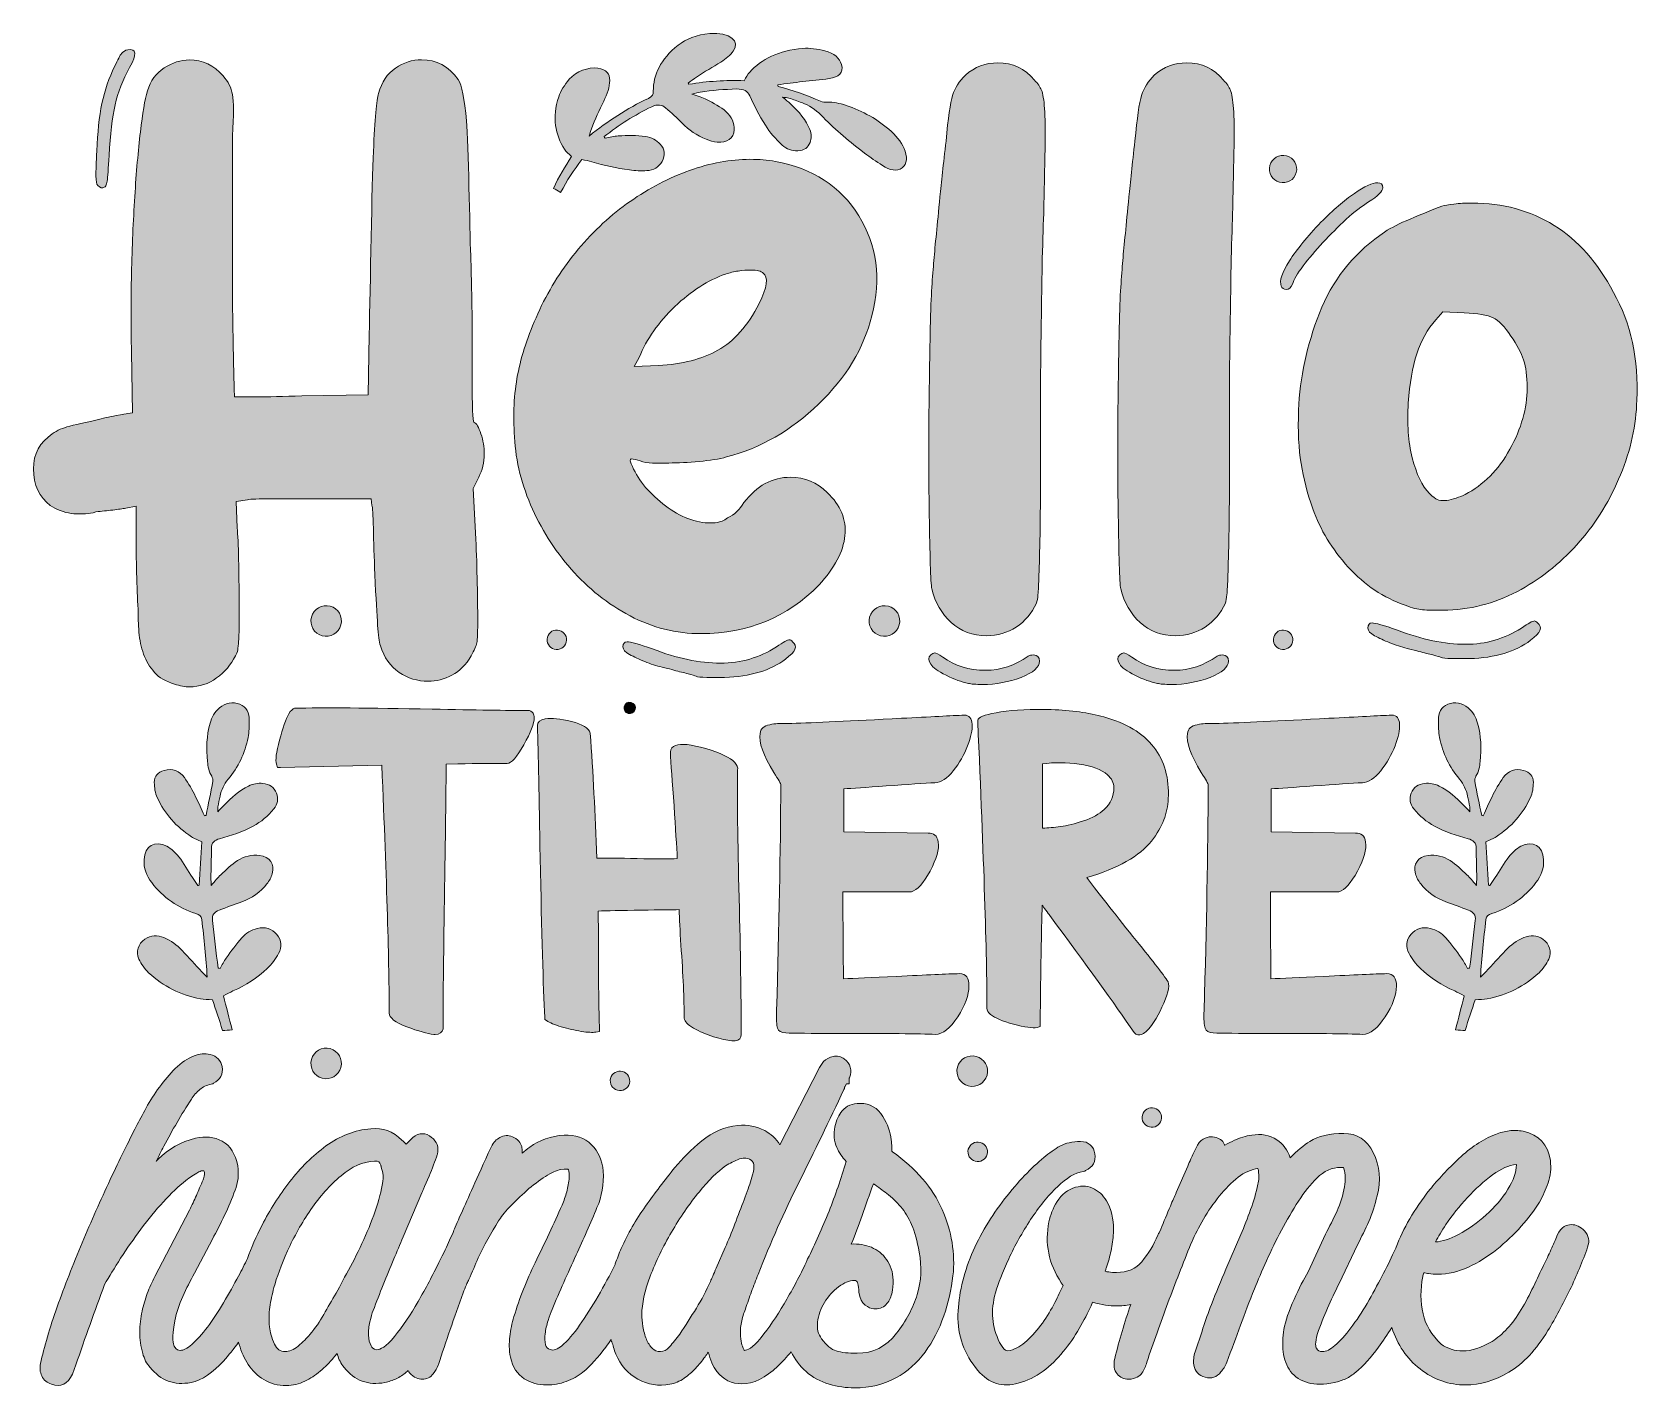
# Model space of a CAD drawing. Header units: inches. Extents: x 60 to 1018, y -945 to -136.
import ezdxf

# ---------------------------------------------------------------- set-up
doc = ezdxf.new("R2010")
doc.units = ezdxf.units.IN
doc.header["$MEASUREMENT"] = 0
doc.layers.add('Layer 1', color=7, linetype='Continuous')

# ---------------------------------------------------------------- blocks, each defined once
blk = doc.blocks.new('block 2')
at = {"layer": 'Layer 1', "true_color": 0xffffff}
h = blk.add_hatch(color=7, dxfattribs=at)
h.dxf.hatch_style = 2
edge = h.paths.add_edge_path()
edge.add_spline(control_points=[(573.46, -803.81), (573.46, -803.81), (573.04, -803.54), (573.04, -803.54), (573.04, -803.54), (573.04, -801.16), (573.04, -801.16), (573.04, -799.65), (572.91, -798.09), (572.67, -796.68), (572.16, -792.13), (570.52, -787.49), (567.78, -782.89), (564.72, -777.73), (559.99, -775.01), (554.12, -775.01), (549.51, -775.01), (545.94, -776.48), (543.5, -779.38), (541.35, -781.94), (539.85, -785.11), (539.04, -788.92), (538.25, -793.41), (538.66, -797.58), (540.27, -801.34), (541.57, -804.37), (543.44, -807.16), (545.82, -809.64), (542.77, -819.89), (539.34, -829.85), (535.6, -839.26), (531.61, -849.27), (527.31, -858.92), (522.86, -867.81), (522.5, -868.46), (522.21, -869.15), (521.98, -869.86), (521.98, -869.86), (521.24, -871.4), (521.24, -871.4), (517.51, -879.09), (513.32, -886.89), (508.79, -894.59), (504.29, -902.23), (499.69, -909), (495.1, -914.7), (489.77, -921.34), (486.66, -922.33), (485.29, -922.33), (485.29, -922.33), (484.99, -922.19), (484.56, -921.38), (484.06, -920.44), (483.36, -918.35), (482.85, -913.81), (482.64, -911.12), (482.8, -908.38), (483.32, -905.69), (483.85, -902.92), (484.66, -900.23), (485.72, -897.69), (485.72, -897.69), (485.8, -897.47), (485.8, -897.47), (486.92, -894.11), (488.12, -890.67), (489.39, -887.23), (490.59, -883.94), (491.91, -880.49), (493.32, -876.97), (500.6, -858.3), (508.84, -839.75), (517.82, -821.81), (526.78, -803.88), (535.77, -785.32), (544.52, -766.67), (544.52, -766.67), (544.82, -766.05), (544.82, -766.05), (544.82, -766.05), (544.82, -765.51), (544.82, -765.51), (544.87, -765.4), (544.91, -765.3), (544.95, -765.19), (544.95, -765.19), (546.09, -763.28), (546.09, -763.28), (546.09, -763.28), (547.57, -763.28), (547.57, -763.28), (547.57, -763.28), (547.57, -760.34), (547.57, -760.34), (547.67, -760.14), (547.75, -759.92), (547.81, -759.69), (549.56, -755.29), (548.43, -751.3), (544.68, -748.49), (542.8, -747), (540.49, -746.49), (537.99, -747.03), (535.8, -747.5), (533.9, -748.53), (532.33, -750.1), (532.33, -750.1), (529.88, -753.67), (529.88, -753.67), (529.88, -753.67), (506.36, -799.68), (506.36, -799.68), (503.98, -796.04), (500.93, -793.21), (497.25, -791.22), (492.48, -788.64), (487.09, -787.59), (481.2, -788.11), (473.5, -788.85), (466.28, -791.98), (459.74, -797.41), (453.53, -802.57), (448.12, -807.91), (443.65, -813.33), (437.65, -820.71), (431.77, -828.47), (426.15, -836.37), (420.45, -844.4), (415.6, -852.85), (411.74, -861.51), (410.4, -864.52), (409.19, -867.63), (408.13, -870.78), (408.13, -870.78), (407.99, -871.07), (407.99, -871.07), (404.96, -877.36), (401.58, -883.71), (397.95, -889.96), (394.33, -896.19), (390.61, -902.02), (386.91, -907.29), (383.28, -912.45), (379.69, -916.61), (376.27, -919.6), (375.14, -920.55), (373.89, -921.29), (372.45, -921.86), (371.45, -922.26), (370.46, -922.26), (369.31, -921.82), (367.75, -921.26), (366.94, -920.42), (366.61, -919.02), (366.13, -916.99), (366.03, -914.75), (366.33, -912.37), (366.65, -909.81), (367.24, -907.16), (368.1, -904.49), (368.97, -901.77), (369.74, -899.6), (370.42, -898.03), (372.63, -892.7), (375, -887.22), (377.44, -881.75), (379.85, -876.37), (382.31, -870.93), (384.84, -865.41), (386.9, -860.83), (389.02, -856.12), (391.21, -851.3), (393.4, -846.44), (395.45, -841.65), (397.24, -837.17), (400.18, -830.55), (401.42, -823.23), (400.93, -815.37), (400.41, -808.89), (398.07, -803.59), (393.98, -799.63), (389.81, -795.6), (384.34, -793.68), (377.7, -793.95), (369.79, -794.45), (362.87, -796.85), (357.12, -801.1), (355.66, -802.19), (354.16, -803.39), (352.65, -804.67), (352.78, -803.57), (352.74, -802.49), (352.52, -801.42), (352.16, -799.57), (351, -797.01), (347.75, -795.38), (345.3, -793.99), (342.69, -793.81), (340.2, -794.88), (338.01, -795.82), (336.15, -797.5), (334.67, -799.87), (334.67, -799.87), (332.41, -804.71), (332.41, -804.71), (328.28, -813.89), (324.95, -821.29), (322.42, -826.91), (319.89, -832.55), (317.54, -837.83), (315.36, -842.76), (313.2, -847.65), (311.85, -850.76), (311.39, -851.92), (311.39, -851.92), (309.36, -856.65), (309.36, -856.65), (307.88, -859.87), (305.75, -864.31), (303.03, -869.84), (299.31, -877.38), (295.12, -885.26), (290.55, -893.25), (286.06, -901.11), (281.35, -908.09), (276.55, -914.01), (271.4, -920.34), (267.97, -921.87), (265.93, -921.98), (263.81, -921.56), (263.02, -920.53), (262.57, -919.67), (261.64, -917.92), (261.12, -915.76), (261.03, -913.24), (260.92, -910.57), (261.18, -907.9), (261.81, -905.31), (262.46, -902.58), (263.12, -900.33), (263.76, -898.62), (267.62, -888.38), (271.78, -877.99), (276.08, -867.8), (277.92, -863.66), (279.79, -859.22), (281.61, -854.69), (281.61, -854.69), (292.89, -828.34), (292.89, -828.34), (293.15, -827.82), (293.41, -827.23), (293.68, -826.56), (293.91, -825.98), (294.15, -825.34), (294.38, -824.65), (294.38, -824.65), (297.12, -818.48), (297.12, -818.48), (298.99, -813.81), (300.63, -809.48), (301.99, -805.62), (301.99, -805.62), (302.08, -805.29), (302.08, -805.29), (303.04, -801.17), (301.8, -797.63), (298.59, -795.3), (295.18, -792.33), (291.15, -792.34), (287.49, -795.33), (287.49, -795.33), (284.16, -798.63), (284.16, -798.63), (283.94, -798.85), (283.74, -799.09), (283.55, -799.32), (283.48, -799.27), (283.42, -799.21), (283.35, -799.16), (282.6, -798.52), (281.8, -797.77), (280.95, -796.91), (275.68, -791.65), (269.4, -789.37), (262.36, -790.17), (252.87, -790.9), (243.88, -794.34), (235.64, -800.39), (227.65, -806.27), (220.38, -813.42), (214.03, -821.65), (207.74, -829.81), (202.19, -838.54), (197.55, -847.59), (193.99, -854.53), (191.06, -861.23), (188.82, -867.5), (187.2, -870.85), (185.4, -874.39), (183.46, -878.01), (180.78, -883.05), (177.79, -888.4), (174.57, -893.91), (171.43, -899.3), (168.2, -904.17), (164.97, -908.4), (161.77, -912.59), (158.6, -916.09), (155.56, -918.81), (152.95, -921.15), (150.63, -922.33), (148.67, -922.33), (147.72, -922.33), (146.47, -922.03), (145.13, -919.73), (144.58, -918.78), (143.51, -915.42), (145.48, -904.73), (146.58, -899.68), (148.19, -894.79), (150.27, -890.2), (152.41, -885.47), (154.74, -880.79), (157.25, -876.25), (157.25, -876.25), (167.89, -855.99), (167.89, -855.99), (170.4, -851.42), (172.86, -846.62), (175.2, -841.72), (177.53, -836.81), (179.66, -831.74), (181.46, -826.77), (183.28, -822.36), (183.8, -817.53), (183.02, -812.3), (181.7, -805.18), (178.57, -800.23), (173.71, -797.59), (169.04, -795.05), (163.74, -794.43), (157.9, -795.76), (149.12, -797.95), (141.62, -802.17), (135.62, -808.29), (135.2, -808.73), (134.78, -809.16), (134.35, -809.6), (135.88, -806.54), (137.44, -803.51), (139.01, -800.52), (143.98, -791.02), (149.49, -781.61), (155.4, -772.52), (156.82, -770.28), (158.52, -768.31), (160.46, -766.69), (162.24, -765.18), (164.51, -764.13), (167.21, -763.55), (167.21, -763.55), (168.11, -763.36), (168.11, -763.36), (168.11, -763.36), (168.4, -763.07), (168.4, -763.07), (168.4, -763.07), (168.63, -762.95), (168.63, -762.95), (172.59, -760.98), (174.4, -757.51), (173.73, -753.1), (173.04, -749.4), (170.52, -746.82), (166.68, -745.86), (163.5, -744.99), (160.28, -745.27), (157.12, -746.68), (153.09, -748.21), (149.28, -750.75), (145.8, -754.23), (142.49, -757.54), (139.32, -761.25), (136.37, -765.25), (133.43, -769.25), (130.75, -773.42), (128.42, -777.63), (126.1, -781.81), (124.11, -785.55), (122.52, -788.73), (117.91, -797.72), (112.68, -808.41), (106.98, -820.49), (101.23, -832.68), (95.6, -845.35), (90.23, -858.13), (84.82, -871.04), (79.82, -883.89), (75.37, -896.32), (70.87, -908.9), (67.54, -920.33), (65.48, -930.18), (64.85, -932.71), (65.09, -935.19), (66.19, -937.56), (67.36, -940.05), (69.35, -941.74), (71.97, -942.46), (77.4, -944.59), (81.92, -942.46), (84.43, -936.48), (84.43, -936.48), (86.53, -930.89), (86.53, -930.89), (89.24, -922.98), (92.07, -914.89), (94.95, -906.83), (97.74, -898.99), (100.66, -890.98), (103.62, -883.01), (106.3, -878.33), (109.53, -873.07), (113.22, -867.37), (116.96, -861.58), (121.04, -855.73), (125.32, -849.98), (129.58, -844.26), (134.08, -838.78), (138.72, -833.69), (143.29, -828.68), (147.74, -824.45), (152.01, -821.08), (153.28, -820.02), (154.51, -819.12), (155.65, -818.39), (156.88, -817.61), (158.27, -816.77), (159.8, -815.9), (160.81, -815.34), (161.81, -815.12), (162.89, -815.24), (162.89, -815.24), (163.08, -815.57), (163.08, -815.57), (163.27, -816.14), (163.3, -816.78), (163.18, -817.51), (162.99, -818.67), (162.7, -819.73), (162.35, -820.6), (160.97, -823.82), (159.65, -826.92), (158.39, -829.9), (157.16, -832.79), (155.76, -835.72), (154.19, -838.63), (154.19, -838.63), (133.52, -878.26), (133.52, -878.26), (131.86, -881.57), (130.37, -884.96), (129.09, -888.35), (127.78, -891.81), (126.74, -895.39), (126.05, -898.89), (125.08, -902.99), (124.59, -907.23), (124.59, -911.47), (124.59, -915.78), (125.21, -920.07), (126.4, -924.09), (127.21, -927.33), (128.72, -930.2), (130.77, -932.5), (137.02, -940.31), (145.2, -943.35), (155.21, -941.5), (161.78, -939.98), (168.29, -935.66), (174.54, -928.67), (177.63, -925.22), (180.64, -921.48), (183.53, -917.49), (183.65, -917.95), (183.78, -918.41), (183.91, -918.86), (185.14, -923.17), (186.95, -927.16), (189.29, -930.72), (191.7, -934.41), (194.8, -937.44), (198.5, -939.73), (202.3, -942.1), (206.84, -943.3), (212, -943.3), (215.91, -943.3), (219.62, -942.43), (223.01, -940.73), (226.2, -939.14), (229.29, -937.1), (232.21, -934.67), (235.09, -932.27), (237.77, -929.59), (240.18, -926.7), (240.92, -925.8), (241.65, -924.93), (242.34, -924.08), (242.42, -924.39), (242.5, -924.69), (242.58, -924.99), (243.25, -927.56), (244.53, -930.07), (246.42, -932.5), (252.67, -940.31), (260.84, -943.34), (270.83, -941.5), (273.11, -941), (275.35, -940.23), (277.5, -939.22), (279.68, -938.19), (281.71, -936.89), (283.51, -935.34), (283.87, -935.04), (284.24, -934.72), (284.61, -934.39), (284.87, -934.8), (285.17, -935.22), (285.5, -935.62), (288.11, -938.83), (290.95, -939.51), (292.88, -939.51), (295.69, -939.51), (298.03, -938.37), (299.65, -936.21), (300.83, -934.64), (301.82, -932.92), (302.6, -931.1), (302.6, -931.1), (302.7, -930.83), (302.7, -930.83), (307.06, -917.31), (312.02, -902.93), (317.46, -888.09), (318.07, -886.44), (318.7, -884.79), (319.35, -883.14), (319.35, -883.14), (319.68, -882.44), (319.68, -882.44), (320.06, -881.65), (320.45, -880.86), (320.81, -880.06), (322.82, -875.69), (324.69, -871.35), (326.36, -867.16), (329.99, -859.66), (334.08, -852.24), (338.55, -845.08), (339.82, -842.97), (342, -840.24), (345.04, -836.99), (348.15, -833.66), (351.61, -830.32), (355.32, -827.05), (358.99, -823.83), (362.75, -820.97), (366.49, -818.55), (370, -816.27), (373.07, -814.92), (375.75, -814.5), (378.72, -813.91), (379.94, -814.28), (380.12, -814.45), (380.13, -814.45), (380.91, -815.31), (380.67, -819.18), (380.46, -822.17), (379.97, -825.03), (379.23, -827.69), (378.46, -830.42), (377.52, -833.15), (376.46, -835.69), (371.51, -846.72), (366.08, -858.27), (360.32, -870.04), (357.79, -875.33), (355.44, -880.66), (353.35, -885.89), (351.24, -891.16), (349.36, -896.64), (347.75, -902.17), (346.56, -906.2), (345.72, -910.18), (345.24, -914.01), (344.74, -917.96), (344.86, -922.09), (345.63, -926.44), (346.96, -932.29), (349.73, -936.58), (353.87, -939.2), (357.79, -941.69), (362.29, -942.95), (367.23, -942.95), (371.25, -942.95), (375.2, -942.25), (378.95, -940.87), (382.69, -939.5), (386, -937.65), (388.83, -935.34), (393.36, -931.53), (397.93, -926.48), (402.42, -920.35), (403.48, -918.89), (404.54, -917.39), (405.61, -915.85), (405.71, -916.21), (405.8, -916.58), (405.9, -916.94), (405.9, -916.94), (406.01, -917.26), (406.01, -917.26), (406.42, -918.29), (406.79, -919.39), (407.1, -920.55), (407.47, -921.9), (407.92, -923.22), (408.45, -924.55), (411.24, -931.14), (415.69, -936.16), (421.67, -939.47), (427.67, -942.8), (434.1, -943.84), (440.75, -942.56), (443.7, -942.02), (446.54, -940.81), (449.19, -938.95), (451.64, -937.24), (453.94, -935.25), (456.04, -933.03), (458.08, -930.86), (459.97, -928.54), (461.65, -926.15), (462.33, -925.18), (462.99, -924.23), (463.63, -923.3), (464.65, -927.95), (466.36, -931.82), (468.74, -934.88), (472.55, -939.78), (477.54, -942.26), (483.57, -942.26), (490.56, -942.26), (497.76, -938.73), (504.98, -931.76), (507.64, -929.19), (510.32, -926.3), (512.97, -923.14), (515.18, -927.58), (518.2, -931.55), (521.94, -934.93), (525.83, -938.44), (530.47, -940.99), (535.72, -942.49), (540.79, -943.94), (545.83, -944.67), (550.68, -944.67), (560.13, -944.67), (568.45, -942.69), (575.42, -938.77), (582.31, -934.91), (588.2, -929.69), (592.92, -923.28), (597.55, -916.99), (601.29, -909.76), (604.02, -901.8), (606.72, -893.94), (608.56, -885.91), (609.5, -877.9), (610.93, -864.57), (608.77, -851.24), (603.07, -838.29), (597.36, -825.33), (587.4, -813.73), (573.46, -803.81)], knot_values=[0, 0, 0, 0, 1, 1, 1, 2, 2, 2, 3, 3, 3, 4, 4, 4, 5, 5, 5, 6, 6, 6, 7, 7, 7, 8, 8, 8, 9, 9, 9, 10, 10, 10, 11, 11, 11, 12, 12, 12, 13, 13, 13, 14, 14, 14, 15, 15, 15, 16, 16, 16, 17, 17, 17, 18, 18, 18, 19, 19, 19, 20, 20, 20, 21, 21, 21, 22, 22, 22, 23, 23, 23, 24, 24, 24, 25, 25, 25, 26, 26, 26, 27, 27, 27, 28, 28, 28, 29, 29, 29, 30, 30, 30, 31, 31, 31, 32, 32, 32, 33, 33, 33, 34, 34, 34, 35, 35, 35, 36, 36, 36, 37, 37, 37, 38, 38, 38, 39, 39, 39, 40, 40, 40, 41, 41, 41, 42, 42, 42, 43, 43, 43, 44, 44, 44, 45, 45, 45, 46, 46, 46, 47, 47, 47, 48, 48, 48, 49, 49, 49, 50, 50, 50, 51, 51, 51, 52, 52, 52, 53, 53, 53, 54, 54, 54, 55, 55, 55, 56, 56, 56, 57, 57, 57, 58, 58, 58, 59, 59, 59, 60, 60, 60, 61, 61, 61, 62, 62, 62, 63, 63, 63, 64, 64, 64, 65, 65, 65, 66, 66, 66, 67, 67, 67, 68, 68, 68, 69, 69, 69, 70, 70, 70, 71, 71, 71, 72, 72, 72, 73, 73, 73, 74, 74, 74, 75, 75, 75, 76, 76, 76, 77, 77, 77, 78, 78, 78, 79, 79, 79, 80, 80, 80, 81, 81, 81, 82, 82, 82, 83, 83, 83, 84, 84, 84, 85, 85, 85, 86, 86, 86, 87, 87, 87, 88, 88, 88, 89, 89, 89, 90, 90, 90, 91, 91, 91, 92, 92, 92, 93, 93, 93, 94, 94, 94, 95, 95, 95, 96, 96, 96, 97, 97, 97, 98, 98, 98, 99, 99, 99, 100, 100, 100, 101, 101, 101, 102, 102, 102, 103, 103, 103, 104, 104, 104, 105, 105, 105, 106, 106, 106, 107, 107, 107, 108, 108, 108, 109, 109, 109, 110, 110, 110, 111, 111, 111, 112, 112, 112, 113, 113, 113, 114, 114, 114, 115, 115, 115, 116, 116, 116, 117, 117, 117, 118, 118, 118, 119, 119, 119, 120, 120, 120, 121, 121, 121, 122, 122, 122, 123, 123, 123, 124, 124, 124, 125, 125, 125, 126, 126, 126, 127, 127, 127, 128, 128, 128, 129, 129, 129, 130, 130, 130, 131, 131, 131, 132, 132, 132, 133, 133, 133, 134, 134, 134, 135, 135, 135, 136, 136, 136, 137, 137, 137, 138, 138, 138, 139, 139, 139, 140, 140, 140, 141, 141, 141, 142, 142, 142, 143, 143, 143, 144, 144, 144, 145, 145, 145, 146, 146, 146, 147, 147, 147, 148, 148, 148, 149, 149, 149, 150, 150, 150, 151, 151, 151, 152, 152, 152, 153, 153, 153, 154, 154, 154, 155, 155, 155, 156, 156, 156, 157, 157, 157, 158, 158, 158, 159, 159, 159, 160, 160, 160, 161, 161, 161, 162, 162, 162, 163, 163, 163, 164, 164, 164, 165, 165, 165, 166, 166, 166, 167, 167, 167, 168, 168, 168, 169, 169, 169, 170, 170, 170, 171, 171, 171, 172, 172, 172, 173, 173, 173, 174, 174, 174, 175, 175, 175, 176, 176, 176, 177, 177, 177, 178, 178, 178, 179, 179, 179, 180, 180, 180, 181, 181, 181, 182, 182, 182, 183, 183, 183, 184, 184, 184, 185, 185, 185, 186, 186, 186, 187, 187, 187, 188, 188, 188, 189, 189, 189, 190, 190, 190, 191, 191, 191, 192, 192, 192, 193, 193, 193, 194, 194, 194, 195, 195, 195, 196, 196, 196, 197, 197, 197, 198, 198, 198, 199, 199, 199, 200, 200, 200, 201, 201, 201, 202, 202, 202, 203, 203, 203, 204, 204, 204, 205, 205, 205, 206, 206, 206, 207, 207, 207, 208, 208, 208, 209, 209, 209, 210, 210, 210, 211, 211, 211, 212, 212, 212, 213, 213, 213, 214, 214, 214, 215, 215, 215, 216, 216, 216, 217, 217, 217, 218, 218, 218, 219, 219, 219, 220, 220, 220, 221, 221, 221, 222, 222, 222, 223, 223, 223, 224, 224, 224, 225, 225, 225, 226, 226, 226, 227, 227, 227, 228, 228, 228, 228], degree=3, periodic=1)
edge = h.paths.add_edge_path()
edge.add_spline(control_points=[(562.34, -897.49), (565.12, -897.84), (567.61, -897), (569.55, -895.06), (571.22, -893.39), (572.37, -891.21), (572.97, -888.55), (574.23, -882.73), (574.14, -877.71), (572.69, -873.61), (571.23, -869.51), (568.93, -866.21), (565.83, -863.78), (562.79, -861.4), (559.19, -859.86), (555.13, -859.21), (553.06, -858.88), (550.96, -858.78), (548.86, -858.89), (551.21, -853.34), (553.37, -847.64), (555.32, -841.9), (557.41, -835.73), (559.69, -829.35), (562.11, -822.89), (564.94, -824.96), (567.58, -826.91), (569.98, -828.73), (573.13, -831.13), (575.98, -833.81), (578.45, -836.71), (580.88, -839.57), (583.04, -843.14), (584.85, -847.3), (586.69, -851.53), (588.19, -857.02), (589.3, -863.7), (591.03, -872.56), (590.65, -881.09), (588.18, -889.04), (585.67, -897.13), (581.5, -904.91), (575.8, -912.14), (569.47, -920.16), (561.82, -924.05), (552.4, -924.05), (547.22, -924.05), (543, -923.57), (539.86, -922.63), (537.08, -921.8), (534.13, -919.33), (531.14, -915.33), (529.08, -912.52), (528.31, -909.3), (528.78, -905.49), (529.3, -901.34), (530.67, -897.41), (532.84, -893.78), (535.04, -890.13), (537.9, -886.95), (541.35, -884.33), (544.58, -881.89), (547.71, -880.65), (550.68, -880.65), (551.96, -880.65), (552.28, -881.02), (552.55, -881.9), (553.15, -883.9), (553.45, -885.68), (553.45, -887.21), (553.45, -887.21), (553.47, -887.53), (553.47, -887.53), (554.29, -895.34), (559.38, -897.12), (562.34, -897.49)], knot_values=[0, 0, 0, 0, 1, 1, 1, 2, 2, 2, 3, 3, 3, 4, 4, 4, 5, 5, 5, 6, 6, 6, 7, 7, 7, 8, 8, 8, 9, 9, 9, 10, 10, 10, 11, 11, 11, 12, 12, 12, 13, 13, 13, 14, 14, 14, 15, 15, 15, 16, 16, 16, 17, 17, 17, 18, 18, 18, 19, 19, 19, 20, 20, 20, 21, 21, 21, 22, 22, 22, 23, 23, 23, 24, 24, 24, 25, 25, 25, 25], degree=3, periodic=1)
edge = h.paths.add_edge_path()
edge.add_spline(control_points=[(484.98, -832.43), (483.26, -837.01), (481.43, -841.82), (479.48, -846.85), (477.56, -851.83), (475.61, -856.59), (473.68, -861.02), (473.68, -861.02), (468.35, -873.23), (468.35, -873.23), (466.74, -876.92), (465.59, -879.56), (464.91, -881.15), (462.46, -886.72), (459.63, -892.09), (456.51, -897.11), (453.27, -902.3), (449.96, -907.5), (446.66, -912.56), (445.54, -913.91), (444.45, -915.29), (443.41, -916.68), (442.47, -917.93), (441.46, -919.1), (440.43, -920.14), (440.43, -920.14), (440.22, -920.36), (440.22, -920.36), (438.74, -922.18), (437.09, -923.02), (435.03, -923.02), (433.08, -923.02), (431.59, -922.43), (430.33, -921.17), (428.77, -919.61), (427.59, -917.81), (426.7, -915.64), (425.76, -913.34), (425.07, -910.8), (424.66, -908.08), (424.22, -905.28), (424, -902.89), (424, -900.97), (424, -894.5), (425.67, -886.82), (428.97, -878.15), (432.33, -869.29), (436.6, -860.41), (441.65, -851.76), (446.72, -843.09), (452.25, -835.05), (458.08, -827.88), (463.83, -820.81), (469.16, -815.57), (473.91, -812.33), (475.18, -811.49), (476.48, -810.76), (477.8, -810.15), (479.23, -809.49), (480.71, -808.83), (482.25, -808.17), (483.79, -807.67), (485.13, -807.49), (486.05, -807.62), (487.71, -807.96), (488.98, -808.61), (489.9, -809.61), (490.18, -809.92), (491.04, -810.84), (490.82, -813.27), (490.82, -813.27), (490.81, -813.55), (490.81, -813.55), (490.81, -814.27), (490.6, -816.11), (489.24, -820.34), (488.09, -823.88), (486.66, -827.95), (484.98, -832.43)], knot_values=[0, 0, 0, 0, 1, 1, 1, 2, 2, 2, 3, 3, 3, 4, 4, 4, 5, 5, 5, 6, 6, 6, 7, 7, 7, 8, 8, 8, 9, 9, 9, 10, 10, 10, 11, 11, 11, 12, 12, 12, 13, 13, 13, 14, 14, 14, 15, 15, 15, 16, 16, 16, 17, 17, 17, 18, 18, 18, 19, 19, 19, 20, 20, 20, 21, 21, 21, 22, 22, 22, 23, 23, 23, 24, 24, 24, 25, 25, 25, 26, 26, 26, 26], degree=3, periodic=1)
edge = h.paths.add_edge_path()
edge.add_spline(control_points=[(269.49, -816.41), (269.49, -816.41), (269.49, -816.8), (269.49, -816.8), (269.49, -816.8), (269.81, -817.76), (269.81, -817.76), (269.54, -822.83), (268.44, -828.45), (266.54, -834.48), (264.52, -840.87), (262.07, -847.37), (259.26, -853.78), (256.42, -860.24), (253.39, -866.47), (250.24, -872.32), (247.04, -878.27), (244.18, -883.53), (241.67, -888.1), (239.14, -892.46), (236.68, -896.76), (234.27, -901), (231.97, -905.06), (229.23, -909.03), (226.11, -912.82), (224.41, -914.94), (222.01, -917.28), (218.99, -919.76), (216.32, -921.95), (213.81, -923.02), (211.31, -923.02), (208.37, -923.02), (206.42, -921.65), (204.98, -918.59), (203.2, -914.83), (202.19, -911.38), (201.98, -908.2), (201.55, -904.35), (201.6, -900.44), (202.14, -896.58), (202.69, -892.63), (203.52, -888.72), (204.65, -884.88), (206.21, -878.89), (208.93, -871.53), (212.75, -862.99), (216.55, -854.5), (221.2, -846.21), (226.59, -838.35), (231.92, -830.58), (237.99, -823.78), (244.63, -818.13), (250.95, -812.76), (257.64, -809.82), (264.52, -809.4), (264.69, -809.38), (264.86, -809.38), (265.02, -809.38), (266.76, -809.38), (267.67, -810.08), (268.3, -811.83), (268.3, -811.83), (268.42, -812.13), (268.42, -812.13), (268.42, -812.13), (268.46, -812.24), (268.46, -812.51), (268.46, -812.51), (268.46, -812.97), (268.46, -812.97), (268.46, -812.97), (269.49, -816.41), (269.49, -816.41)], knot_values=[0, 0, 0, 0, 1, 1, 1, 2, 2, 2, 3, 3, 3, 4, 4, 4, 5, 5, 5, 6, 6, 6, 7, 7, 7, 8, 8, 8, 9, 9, 9, 10, 10, 10, 11, 11, 11, 12, 12, 12, 13, 13, 13, 14, 14, 14, 15, 15, 15, 16, 16, 16, 17, 17, 17, 18, 18, 18, 19, 19, 19, 20, 20, 20, 21, 21, 21, 22, 22, 22, 23, 23, 23, 24, 24, 24, 24], degree=3, periodic=1)
h = blk.add_hatch(color=7, dxfattribs=at)
h.dxf.hatch_style = 2
edge = h.paths.add_edge_path()
edge.add_spline(control_points=[(986.1, -851.02), (986.1, -851.02), (986.1, -851.02), (986.1, -851.02), (983.77, -848.55), (981.11, -847.29), (978.17, -847.29), (975.7, -847.29), (972.26, -848.38), (969.82, -853.66), (968.68, -856.4), (967.43, -859.3), (966.06, -862.38), (964.73, -865.37), (963.24, -868.51), (961.65, -871.71), (959.84, -875.32), (957.85, -879.46), (955.58, -884.36), (953.44, -888.98), (951, -893.57), (948.34, -898.01), (943.11, -906.71), (937.27, -913.08), (930.96, -916.93), (924.71, -920.74), (918.82, -922.67), (913.46, -922.67), (908.64, -922.67), (904.44, -921.33), (900.63, -918.56), (895, -913.31), (891.35, -907.22), (889.79, -900.45), (888.17, -893.46), (888.12, -886.08), (889.66, -878.34), (889.76, -877.64), (889.96, -876.86), (890.24, -876), (891.22, -876.2), (892.16, -876.36), (893.05, -876.49), (894.78, -876.74), (896.66, -876.87), (898.66, -876.87), (904.59, -876.87), (910.7, -875.44), (916.82, -872.63), (922.75, -869.9), (928.46, -866.35), (933.8, -862.08), (939.06, -857.87), (943.94, -853.23), (948.3, -848.28), (952.64, -843.36), (956.27, -838.6), (959.17, -833.99), (961.31, -830.19), (963.07, -826.31), (964.39, -822.46), (965.79, -818.38), (966.25, -813.88), (965.73, -808.98), (964.41, -799.73), (958.83, -793.73), (949.46, -791.58), (946.62, -791.07), (943.8, -791), (941.08, -791.39), (938.48, -791.76), (935.78, -792.45), (932.95, -793.48), (925.29, -796.6), (917.96, -801.44), (911.17, -807.87), (904.57, -814.12), (898.74, -820.36), (893.83, -826.44), (884.55, -838.22), (877.81, -849.76), (873.82, -860.74), (873.4, -861.67), (872.94, -862.66), (872.45, -863.71), (870.4, -868.16), (867.99, -873.04), (865.29, -878.21), (862.61, -883.36), (859.62, -888.76), (856.42, -894.26), (853.27, -899.65), (850.03, -904.59), (846.8, -908.94), (843.61, -913.22), (840.41, -916.76), (837.27, -919.46), (834.54, -921.82), (832.03, -923.02), (829.82, -923.02), (828.15, -923.02), (827.09, -922.44), (826.27, -921.07), (825.86, -920.39), (825.1, -918.16), (826.88, -912.31), (828.68, -907.13), (830.68, -902.06), (832.81, -897.23), (834.96, -892.36), (837.31, -887.37), (839.83, -882.34), (839.83, -882.34), (850.82, -859.33), (850.82, -859.33), (853.15, -854.66), (855.37, -849.99), (857.41, -845.45), (859.55, -840.7), (861.24, -835.51), (862.4, -830.18), (864.88, -820.99), (864.11, -812.26), (860.11, -804.25), (856.4, -796.83), (850.33, -792.91), (842.56, -792.91), (834.21, -792.91), (827.4, -794.52), (822.33, -797.68), (818.63, -800), (814.69, -803.29), (810.6, -807.48), (809.11, -802.82), (806.42, -799.2), (802.6, -796.69), (798.26, -793.84), (793.21, -792.93), (787.76, -793.97), (784.01, -794.48), (780.51, -795.5), (777.38, -797), (775.5, -797.9), (773.57, -798.91), (771.62, -800.02), (771.38, -799.49), (771.13, -799), (770.85, -798.54), (769.65, -796.53), (767.48, -795.34), (764.35, -794.99), (761.79, -794.75), (758.1, -795.41), (755.28, -799.85), (755.28, -799.85), (753.06, -804.25), (753.06, -804.25), (753.06, -804.25), (752.9, -804.65), (752.9, -804.65), (752.49, -805.87), (751.98, -807.04), (751.39, -808.12), (750.64, -809.5), (750, -810.96), (749.5, -812.44), (749.5, -812.44), (742.67, -828.15), (742.67, -828.15), (742.67, -828.15), (742.57, -828.4), (742.57, -828.4), (742.16, -829.63), (741.65, -830.79), (741.06, -831.87), (740.3, -833.26), (739.67, -834.72), (739.17, -836.21), (737.19, -840.86), (735.27, -845.48), (733.36, -850.09), (733.36, -850.09), (732.67, -851.76), (732.67, -851.76), (732.3, -852.34), (731.97, -852.94), (731.64, -853.65), (729.24, -859.33), (726.03, -864.64), (722.11, -869.42), (718.57, -873.76), (713.6, -875.86), (706.94, -875.86), (705.48, -875.86), (703.94, -875.76), (702.35, -875.54), (701.7, -875.46), (701, -875.33), (700.27, -875.16), (700.27, -875.16), (700.74, -873.99), (700.74, -873.99), (700.74, -873.99), (700.74, -873.69), (700.74, -873.69), (700.87, -873.4), (700.96, -873.08), (701.02, -872.75), (702.16, -869.51), (703.08, -866.19), (703.77, -862.88), (704.48, -859.46), (704.96, -855.9), (705.2, -852.35), (705.7, -846.32), (704.56, -840.35), (701.78, -834.54), (699.9, -830.77), (697.26, -827.95), (693.95, -826.15), (690.49, -824.27), (686.7, -823.9), (682.66, -825.05), (678.03, -826.41), (674.32, -829.29), (671.63, -833.6), (669.14, -837.58), (667.5, -841.65), (666.75, -845.61), (664.06, -858.32), (666.53, -870.57), (674.09, -882.03), (674.09, -882.03), (675.19, -883.68), (675.19, -883.68), (673.77, -886.69), (672.12, -890.07), (670.28, -893.74), (668.19, -897.92), (665.67, -902.06), (662.8, -906.05), (659.94, -910.01), (656.83, -913.57), (653.55, -916.62), (650.53, -919.45), (647.18, -921.4), (643.59, -922.41), (641.19, -922.87), (640.16, -922.08), (639.29, -920.61), (639.29, -920.61), (637.34, -917.67), (637.34, -917.67), (632.67, -908.26), (631.87, -898.57), (634.88, -888.03), (636.42, -882.51), (639.09, -875.66), (642.79, -867.68), (646.5, -859.71), (650.88, -851.85), (655.83, -844.32), (660.72, -836.87), (666.08, -830.27), (671.76, -824.7), (677.12, -819.44), (682.3, -816.37), (687.14, -815.55), (687.14, -815.55), (688.11, -815.39), (688.11, -815.39), (688.11, -815.39), (688.47, -815.04), (688.47, -815.04), (688.47, -815.04), (688.62, -814.97), (688.62, -814.97), (692.86, -813.01), (694.83, -809.53), (694.16, -805.19), (693.48, -800.45), (690.36, -797.73), (685.6, -797.73), (680.74, -797.73), (676.58, -798.67), (673.26, -800.53), (670.22, -802.23), (666.98, -804.55), (663.7, -807.37), (656.21, -813.45), (648.35, -821.72), (640.33, -831.95), (632.29, -842.21), (625.67, -853.38), (620.64, -865.18), (615.58, -877.07), (612.83, -889.14), (612.48, -901.06), (612.11, -913.38), (616.12, -924.56), (624.38, -934.27), (630.86, -942.05), (639.26, -944.65), (648.45, -941.83), (653.67, -940.59), (658.63, -938.21), (663.2, -934.75), (667.63, -931.4), (671.69, -927.46), (675.26, -923.05), (678.79, -918.71), (682, -914.06), (684.82, -909.24), (687.6, -904.5), (689.97, -899.94), (691.86, -895.69), (691.86, -895.69), (692.78, -893.63), (692.78, -893.63), (698.16, -895.07), (702.92, -895.8), (706.94, -895.8), (709.94, -895.8), (712.82, -895.53), (715.55, -895), (711.87, -905.56), (708.67, -916.33), (706, -927.13), (705.09, -931.09), (705.54, -934.18), (707.33, -936.34), (709.07, -938.41), (711.43, -939.51), (714.17, -939.51), (718.62, -939.51), (720.98, -937.49), (722.18, -935.82), (723.53, -933.93), (724.5, -931.76), (725.05, -929.36), (729.07, -917.75), (733.33, -905.84), (737.71, -893.95), (742, -882.32), (746.62, -870.49), (751.44, -858.78), (752.98, -855.04), (755.12, -850.69), (757.82, -845.86), (760.5, -841.07), (763.6, -836.39), (767.03, -831.96), (770.44, -827.56), (774.17, -823.6), (778.14, -820.19), (781.84, -817), (785.77, -814.97), (790, -814.12), (790.93, -813.87), (791.35, -813.94), (791.38, -813.91), (791.44, -814.02), (791.59, -814.39), (791.64, -815.13), (791.64, -815.13), (791.66, -815.36), (791.66, -815.36), (792.06, -818.16), (791.97, -820.78), (791.36, -823.22), (790.24, -828.34), (788.77, -833.42), (787, -838.31), (785.15, -843.39), (783.19, -848.45), (781.22, -853.28), (781.22, -853.28), (772.27, -873.93), (772.27, -873.93), (769.32, -880.73), (766.41, -887.83), (763.63, -895.01), (761.78, -899.63), (760.07, -904.4), (758.56, -909.16), (757.08, -913.81), (755.53, -918.47), (753.9, -923.15), (753.09, -925.84), (752.82, -928.45), (753.1, -930.92), (753.1, -930.92), (753.13, -931.12), (753.13, -931.12), (753.79, -934.8), (756.17, -937.37), (759.83, -938.37), (763.55, -939.38), (766.9, -938.27), (769.3, -935.18), (770.02, -934.22), (770.62, -933.37), (771.12, -932.63), (771.7, -931.75), (772.25, -930.67), (772.82, -929.25), (775.57, -921.9), (778.27, -914.6), (780.92, -907.37), (783.49, -900.3), (786.31, -892.98), (789.31, -885.62), (791.35, -880.61), (793.77, -874.96), (796.5, -868.84), (799.22, -862.71), (802.2, -856.57), (805.35, -850.61), (808.51, -844.64), (811.93, -838.82), (815.54, -833.3), (819.06, -827.9), (822.75, -823.26), (826.49, -819.51), (830.75, -815.26), (835.44, -813.19), (840.84, -813.19), (841.58, -813.19), (842.09, -813.22), (842.43, -813.25), (842.49, -813.42), (842.58, -813.65), (842.66, -813.95), (843.47, -817.21), (843.57, -820.85), (842.96, -824.72), (842.09, -829.72), (840.61, -834.56), (838.54, -839.12), (836.39, -843.88), (834.05, -848.55), (831.59, -853.02), (831.59, -853.02), (821.23, -875.46), (821.23, -875.46), (818.68, -879.87), (815.88, -885.42), (812.91, -891.95), (809.83, -898.69), (807.78, -904.66), (806.81, -909.79), (806.08, -914.42), (805.96, -918.92), (806.45, -923.18), (806.97, -927.73), (808.44, -931.65), (810.83, -934.83), (813.31, -938.14), (816.82, -940.43), (821.27, -941.64), (825.51, -942.8), (830.79, -942.75), (837.02, -941.5), (839.3, -941), (841.55, -940.23), (843.69, -939.22), (845.87, -938.19), (847.9, -936.89), (849.71, -935.34), (854.24, -931.52), (858.81, -926.48), (863.29, -920.35), (865.97, -916.68), (868.63, -912.79), (871.23, -908.72), (874.45, -918.94), (880.09, -927.23), (887.99, -933.35), (896.19, -939.72), (905.34, -942.95), (915.18, -942.95), (923.74, -942.95), (932.43, -940.37), (941.02, -935.29), (949.56, -930.24), (957.39, -921.89), (964.29, -910.49), (968.91, -902.85), (973.3, -894.71), (977.34, -886.3), (981.39, -877.84), (984.96, -869.23), (987.95, -860.72), (989.27, -857.08), (988.63, -853.73), (986.1, -851.02)], knot_values=[0, 0, 0, 0, 1, 1, 1, 2, 2, 2, 3, 3, 3, 4, 4, 4, 5, 5, 5, 6, 6, 6, 7, 7, 7, 8, 8, 8, 9, 9, 9, 10, 10, 10, 11, 11, 11, 12, 12, 12, 13, 13, 13, 14, 14, 14, 15, 15, 15, 16, 16, 16, 17, 17, 17, 18, 18, 18, 19, 19, 19, 20, 20, 20, 21, 21, 21, 22, 22, 22, 23, 23, 23, 24, 24, 24, 25, 25, 25, 26, 26, 26, 27, 27, 27, 28, 28, 28, 29, 29, 29, 30, 30, 30, 31, 31, 31, 32, 32, 32, 33, 33, 33, 34, 34, 34, 35, 35, 35, 36, 36, 36, 37, 37, 37, 38, 38, 38, 39, 39, 39, 40, 40, 40, 41, 41, 41, 42, 42, 42, 43, 43, 43, 44, 44, 44, 45, 45, 45, 46, 46, 46, 47, 47, 47, 48, 48, 48, 49, 49, 49, 50, 50, 50, 51, 51, 51, 52, 52, 52, 53, 53, 53, 54, 54, 54, 55, 55, 55, 56, 56, 56, 57, 57, 57, 58, 58, 58, 59, 59, 59, 60, 60, 60, 61, 61, 61, 62, 62, 62, 63, 63, 63, 64, 64, 64, 65, 65, 65, 66, 66, 66, 67, 67, 67, 68, 68, 68, 69, 69, 69, 70, 70, 70, 71, 71, 71, 72, 72, 72, 73, 73, 73, 74, 74, 74, 75, 75, 75, 76, 76, 76, 77, 77, 77, 78, 78, 78, 79, 79, 79, 80, 80, 80, 81, 81, 81, 82, 82, 82, 83, 83, 83, 84, 84, 84, 85, 85, 85, 86, 86, 86, 87, 87, 87, 88, 88, 88, 89, 89, 89, 90, 90, 90, 91, 91, 91, 92, 92, 92, 93, 93, 93, 94, 94, 94, 95, 95, 95, 96, 96, 96, 97, 97, 97, 98, 98, 98, 99, 99, 99, 100, 100, 100, 101, 101, 101, 102, 102, 102, 103, 103, 103, 104, 104, 104, 105, 105, 105, 106, 106, 106, 107, 107, 107, 108, 108, 108, 109, 109, 109, 110, 110, 110, 111, 111, 111, 112, 112, 112, 113, 113, 113, 114, 114, 114, 115, 115, 115, 116, 116, 116, 117, 117, 117, 118, 118, 118, 119, 119, 119, 120, 120, 120, 121, 121, 121, 122, 122, 122, 123, 123, 123, 124, 124, 124, 125, 125, 125, 126, 126, 126, 127, 127, 127, 128, 128, 128, 129, 129, 129, 130, 130, 130, 131, 131, 131, 132, 132, 132, 133, 133, 133, 134, 134, 134, 135, 135, 135, 136, 136, 136, 137, 137, 137, 138, 138, 138, 139, 139, 139, 140, 140, 140, 141, 141, 141, 142, 142, 142, 143, 143, 143, 144, 144, 144, 145, 145, 145, 146, 146, 146, 147, 147, 147, 148, 148, 148, 149, 149, 149, 150, 150, 150, 151, 151, 151, 152, 152, 152, 153, 153, 153, 154, 154, 154, 155, 155, 155, 156, 156, 156, 157, 157, 157, 158, 158, 158, 159, 159, 159, 160, 160, 160, 161, 161, 161, 162, 162, 162, 163, 163, 163, 164, 164, 164, 165, 165, 165, 165], degree=3, periodic=1)
edge = h.paths.add_edge_path()
edge.add_spline(control_points=[(897.24, -857.61), (898.87, -854.54), (900.95, -851.07), (903.47, -847.26), (907.16, -841.67), (911.45, -836.25), (916.23, -831.14), (921.01, -826.03), (926.08, -821.46), (931.31, -817.57), (936.21, -813.92), (940.95, -811.87), (945.45, -811.45), (945.46, -811.51), (945.47, -811.58), (945.49, -811.65), (945.44, -816.04), (943.75, -820.93), (940.45, -826.19), (936.95, -831.77), (932.56, -836.93), (927.41, -841.54), (922.22, -846.18), (916.69, -850.09), (910.97, -853.17), (905.77, -855.97), (901.16, -857.46), (897.24, -857.61)], knot_values=[0, 0, 0, 0, 1, 1, 1, 2, 2, 2, 3, 3, 3, 4, 4, 4, 5, 5, 5, 6, 6, 6, 7, 7, 7, 8, 8, 8, 9, 9, 9, 9], degree=3, periodic=1)
at = {"layer": 'Layer 1', "lineweight": 0}
for points, knots in [([(573.46, -803.81), (573.46, -803.81), (573.04, -803.54), (573.04, -803.54), (573.04, -803.54), (573.04, -801.16), (573.04, -801.16), (573.04, -799.65), (572.91, -798.09), (572.67, -796.68), (572.16, -792.13), (570.52, -787.49), (567.78, -782.89), (564.72, -777.73), (559.99, -775.01), (554.12, -775.01), (549.51, -775.01), (545.94, -776.48), (543.5, -779.38), (541.35, -781.94), (539.85, -785.11), (539.04, -788.92), (538.25, -793.41), (538.66, -797.58), (540.27, -801.34), (541.57, -804.37), (543.44, -807.16), (545.82, -809.64), (542.77, -819.89), (539.34, -829.85), (535.6, -839.26), (531.61, -849.27), (527.31, -858.92), (522.86, -867.81), (522.5, -868.46), (522.21, -869.15), (521.98, -869.86), (521.98, -869.86), (521.24, -871.4), (521.24, -871.4), (517.51, -879.09), (513.32, -886.89), (508.79, -894.59), (504.29, -902.23), (499.69, -909), (495.1, -914.7), (489.77, -921.34), (486.66, -922.33), (485.29, -922.33), (485.29, -922.33), (484.99, -922.19), (484.56, -921.38), (484.06, -920.44), (483.36, -918.35), (482.85, -913.81), (482.64, -911.12), (482.8, -908.38), (483.32, -905.69), (483.85, -902.92), (484.66, -900.23), (485.72, -897.69), (485.72, -897.69), (485.8, -897.47), (485.8, -897.47), (486.92, -894.11), (488.12, -890.67), (489.39, -887.23), (490.59, -883.94), (491.91, -880.49), (493.32, -876.97), (500.6, -858.3), (508.84, -839.75), (517.82, -821.81), (526.78, -803.88), (535.77, -785.32), (544.52, -766.67), (544.52, -766.67), (544.82, -766.05), (544.82, -766.05), (544.82, -766.05), (544.82, -765.51), (544.82, -765.51), (544.87, -765.4), (544.91, -765.3), (544.95, -765.19), (544.95, -765.19), (546.09, -763.28), (546.09, -763.28), (546.09, -763.28), (547.57, -763.28), (547.57, -763.28), (547.57, -763.28), (547.57, -760.34), (547.57, -760.34), (547.67, -760.14), (547.75, -759.92), (547.81, -759.69), (549.56, -755.29), (548.43, -751.3), (544.68, -748.49), (542.8, -747), (540.49, -746.49), (537.99, -747.03), (535.8, -747.5), (533.9, -748.53), (532.33, -750.1), (532.33, -750.1), (529.88, -753.67), (529.88, -753.67), (529.88, -753.67), (506.36, -799.68), (506.36, -799.68), (503.98, -796.04), (500.93, -793.21), (497.25, -791.22), (492.48, -788.64), (487.09, -787.59), (481.2, -788.11), (473.5, -788.85), (466.28, -791.98), (459.74, -797.41), (453.53, -802.57), (448.12, -807.91), (443.65, -813.33), (437.65, -820.71), (431.77, -828.47), (426.15, -836.37), (420.45, -844.4), (415.6, -852.85), (411.74, -861.51), (410.4, -864.52), (409.19, -867.63), (408.13, -870.78), (408.13, -870.78), (407.99, -871.07), (407.99, -871.07), (404.96, -877.36), (401.58, -883.71), (397.95, -889.96), (394.33, -896.19), (390.61, -902.02), (386.91, -907.29), (383.28, -912.45), (379.69, -916.61), (376.27, -919.6), (375.14, -920.55), (373.89, -921.29), (372.45, -921.86), (371.45, -922.26), (370.46, -922.26), (369.31, -921.82), (367.75, -921.26), (366.94, -920.42), (366.61, -919.02), (366.13, -916.99), (366.03, -914.75), (366.33, -912.37), (366.65, -909.81), (367.24, -907.16), (368.1, -904.49), (368.97, -901.77), (369.74, -899.6), (370.42, -898.03), (372.63, -892.7), (375, -887.22), (377.44, -881.75), (379.85, -876.37), (382.31, -870.93), (384.84, -865.41), (386.9, -860.83), (389.02, -856.12), (391.21, -851.3), (393.4, -846.44), (395.45, -841.65), (397.24, -837.17), (400.18, -830.55), (401.42, -823.23), (400.93, -815.37), (400.41, -808.89), (398.07, -803.59), (393.98, -799.63), (389.81, -795.6), (384.34, -793.68), (377.7, -793.95), (369.79, -794.45), (362.87, -796.85), (357.12, -801.1), (355.66, -802.19), (354.16, -803.39), (352.65, -804.67), (352.78, -803.57), (352.74, -802.49), (352.52, -801.42), (352.16, -799.57), (351, -797.01), (347.75, -795.38), (345.3, -793.99), (342.69, -793.81), (340.2, -794.88), (338.01, -795.82), (336.15, -797.5), (334.67, -799.87), (334.67, -799.87), (332.41, -804.71), (332.41, -804.71), (328.28, -813.89), (324.95, -821.29), (322.42, -826.91), (319.89, -832.55), (317.54, -837.83), (315.36, -842.76), (313.2, -847.65), (311.85, -850.76), (311.39, -851.92), (311.39, -851.92), (309.36, -856.65), (309.36, -856.65), (307.88, -859.87), (305.75, -864.31), (303.03, -869.84), (299.31, -877.38), (295.12, -885.26), (290.55, -893.25), (286.06, -901.11), (281.35, -908.09), (276.55, -914.01), (271.4, -920.34), (267.97, -921.87), (265.93, -921.98), (263.81, -921.56), (263.02, -920.53), (262.57, -919.67), (261.64, -917.92), (261.12, -915.76), (261.03, -913.24), (260.92, -910.57), (261.18, -907.9), (261.81, -905.31), (262.46, -902.58), (263.12, -900.33), (263.76, -898.62), (267.62, -888.38), (271.78, -877.99), (276.08, -867.8), (277.92, -863.66), (279.79, -859.22), (281.61, -854.69), (281.61, -854.69), (292.89, -828.34), (292.89, -828.34), (293.15, -827.82), (293.41, -827.23), (293.68, -826.56), (293.91, -825.98), (294.15, -825.34), (294.38, -824.65), (294.38, -824.65), (297.12, -818.48), (297.12, -818.48), (298.99, -813.81), (300.63, -809.48), (301.99, -805.62), (301.99, -805.62), (302.08, -805.29), (302.08, -805.29), (303.04, -801.17), (301.8, -797.63), (298.59, -795.3), (295.18, -792.33), (291.15, -792.34), (287.49, -795.33), (287.49, -795.33), (284.16, -798.63), (284.16, -798.63), (283.94, -798.85), (283.74, -799.09), (283.55, -799.32), (283.48, -799.27), (283.42, -799.21), (283.35, -799.16), (282.6, -798.52), (281.8, -797.77), (280.95, -796.91), (275.68, -791.65), (269.4, -789.37), (262.36, -790.17), (252.87, -790.9), (243.88, -794.34), (235.64, -800.39), (227.65, -806.27), (220.38, -813.42), (214.03, -821.65), (207.74, -829.81), (202.19, -838.54), (197.55, -847.59), (193.99, -854.53), (191.06, -861.23), (188.82, -867.5), (187.2, -870.85), (185.4, -874.39), (183.46, -878.01), (180.78, -883.05), (177.79, -888.4), (174.57, -893.91), (171.43, -899.3), (168.2, -904.17), (164.97, -908.4), (161.77, -912.59), (158.6, -916.09), (155.56, -918.81), (152.95, -921.15), (150.63, -922.33), (148.67, -922.33), (147.72, -922.33), (146.47, -922.03), (145.13, -919.73), (144.58, -918.78), (143.51, -915.42), (145.48, -904.73), (146.58, -899.68), (148.19, -894.79), (150.27, -890.2), (152.41, -885.47), (154.74, -880.79), (157.25, -876.25), (157.25, -876.25), (167.89, -855.99), (167.89, -855.99), (170.4, -851.42), (172.86, -846.62), (175.2, -841.72), (177.53, -836.81), (179.66, -831.74), (181.46, -826.77), (183.28, -822.36), (183.8, -817.53), (183.02, -812.3), (181.7, -805.18), (178.57, -800.23), (173.71, -797.59), (169.04, -795.05), (163.74, -794.43), (157.9, -795.76), (149.12, -797.95), (141.62, -802.17), (135.62, -808.29), (135.2, -808.73), (134.78, -809.16), (134.35, -809.6), (135.88, -806.54), (137.44, -803.51), (139.01, -800.52), (143.98, -791.02), (149.49, -781.61), (155.4, -772.52), (156.82, -770.28), (158.52, -768.31), (160.46, -766.69), (162.24, -765.18), (164.51, -764.13), (167.21, -763.55), (167.21, -763.55), (168.11, -763.36), (168.11, -763.36), (168.11, -763.36), (168.4, -763.07), (168.4, -763.07), (168.4, -763.07), (168.63, -762.95), (168.63, -762.95), (172.59, -760.98), (174.4, -757.51), (173.73, -753.1), (173.04, -749.4), (170.52, -746.82), (166.68, -745.86), (163.5, -744.99), (160.28, -745.27), (157.12, -746.68), (153.09, -748.21), (149.28, -750.75), (145.8, -754.23), (142.49, -757.54), (139.32, -761.25), (136.37, -765.25), (133.43, -769.25), (130.75, -773.42), (128.42, -777.63), (126.1, -781.81), (124.11, -785.55), (122.52, -788.73), (117.91, -797.72), (112.68, -808.41), (106.98, -820.49), (101.23, -832.68), (95.6, -845.35), (90.23, -858.13), (84.82, -871.04), (79.82, -883.89), (75.37, -896.32), (70.87, -908.9), (67.54, -920.33), (65.48, -930.18), (64.85, -932.71), (65.09, -935.19), (66.19, -937.56), (67.36, -940.05), (69.35, -941.74), (71.97, -942.46), (77.4, -944.59), (81.92, -942.46), (84.43, -936.48), (84.43, -936.48), (86.53, -930.89), (86.53, -930.89), (89.24, -922.98), (92.07, -914.89), (94.95, -906.83), (97.74, -898.99), (100.66, -890.98), (103.62, -883.01), (106.3, -878.33), (109.53, -873.07), (113.22, -867.37), (116.96, -861.58), (121.04, -855.73), (125.32, -849.98), (129.58, -844.26), (134.08, -838.78), (138.72, -833.69), (143.29, -828.68), (147.74, -824.45), (152.01, -821.08), (153.28, -820.02), (154.51, -819.12), (155.65, -818.39), (156.88, -817.61), (158.27, -816.77), (159.8, -815.9), (160.81, -815.34), (161.81, -815.12), (162.89, -815.24), (162.89, -815.24), (163.08, -815.57), (163.08, -815.57), (163.27, -816.14), (163.3, -816.78), (163.18, -817.51), (162.99, -818.67), (162.7, -819.73), (162.35, -820.6), (160.97, -823.82), (159.65, -826.92), (158.39, -829.9), (157.16, -832.79), (155.76, -835.72), (154.19, -838.63), (154.19, -838.63), (133.52, -878.26), (133.52, -878.26), (131.86, -881.57), (130.37, -884.96), (129.09, -888.35), (127.78, -891.81), (126.74, -895.39), (126.05, -898.89), (125.08, -902.99), (124.59, -907.23), (124.59, -911.47), (124.59, -915.78), (125.21, -920.07), (126.4, -924.09), (127.21, -927.33), (128.72, -930.2), (130.77, -932.5), (137.02, -940.31), (145.2, -943.35), (155.21, -941.5), (161.78, -939.98), (168.29, -935.66), (174.54, -928.67), (177.63, -925.22), (180.64, -921.48), (183.53, -917.49), (183.65, -917.95), (183.78, -918.41), (183.91, -918.86), (185.14, -923.17), (186.95, -927.16), (189.29, -930.72), (191.7, -934.41), (194.8, -937.44), (198.5, -939.73), (202.3, -942.1), (206.84, -943.3), (212, -943.3), (215.91, -943.3), (219.62, -942.43), (223.01, -940.73), (226.2, -939.14), (229.29, -937.1), (232.21, -934.67), (235.09, -932.27), (237.77, -929.59), (240.18, -926.7), (240.92, -925.8), (241.65, -924.93), (242.34, -924.08), (242.42, -924.39), (242.5, -924.69), (242.58, -924.99), (243.25, -927.56), (244.53, -930.07), (246.42, -932.5), (252.67, -940.31), (260.84, -943.34), (270.83, -941.5), (273.11, -941), (275.35, -940.23), (277.5, -939.22), (279.68, -938.19), (281.71, -936.89), (283.51, -935.34), (283.87, -935.04), (284.24, -934.72), (284.61, -934.39), (284.87, -934.8), (285.17, -935.22), (285.5, -935.62), (288.11, -938.83), (290.95, -939.51), (292.88, -939.51), (295.69, -939.51), (298.03, -938.37), (299.65, -936.21), (300.83, -934.64), (301.82, -932.92), (302.6, -931.1), (302.6, -931.1), (302.7, -930.83), (302.7, -930.83), (307.06, -917.31), (312.02, -902.93), (317.46, -888.09), (318.07, -886.44), (318.7, -884.79), (319.35, -883.14), (319.35, -883.14), (319.68, -882.44), (319.68, -882.44), (320.06, -881.65), (320.45, -880.86), (320.81, -880.06), (322.82, -875.69), (324.69, -871.35), (326.36, -867.16), (329.99, -859.66), (334.08, -852.24), (338.55, -845.08), (339.82, -842.97), (342, -840.24), (345.04, -836.99), (348.15, -833.66), (351.61, -830.32), (355.32, -827.05), (358.99, -823.83), (362.75, -820.97), (366.49, -818.55), (370, -816.27), (373.07, -814.92), (375.75, -814.5), (378.72, -813.91), (379.94, -814.28), (380.12, -814.45), (380.13, -814.45), (380.91, -815.31), (380.67, -819.18), (380.46, -822.17), (379.97, -825.03), (379.23, -827.69), (378.46, -830.42), (377.52, -833.15), (376.46, -835.69), (371.51, -846.72), (366.08, -858.27), (360.32, -870.04), (357.79, -875.33), (355.44, -880.66), (353.35, -885.89), (351.24, -891.16), (349.36, -896.64), (347.75, -902.17), (346.56, -906.2), (345.72, -910.18), (345.24, -914.01), (344.74, -917.96), (344.86, -922.09), (345.63, -926.44), (346.96, -932.29), (349.73, -936.58), (353.87, -939.2), (357.79, -941.69), (362.29, -942.95), (367.23, -942.95), (371.25, -942.95), (375.2, -942.25), (378.95, -940.87), (382.69, -939.5), (386, -937.65), (388.83, -935.34), (393.36, -931.53), (397.93, -926.48), (402.42, -920.35), (403.48, -918.89), (404.54, -917.39), (405.61, -915.85), (405.71, -916.21), (405.8, -916.58), (405.9, -916.94), (405.9, -916.94), (406.01, -917.26), (406.01, -917.26), (406.42, -918.29), (406.79, -919.39), (407.1, -920.55), (407.47, -921.9), (407.92, -923.22), (408.45, -924.55), (411.24, -931.14), (415.69, -936.16), (421.67, -939.47), (427.67, -942.8), (434.1, -943.84), (440.75, -942.56), (443.7, -942.02), (446.54, -940.81), (449.19, -938.95), (451.64, -937.24), (453.94, -935.25), (456.04, -933.03), (458.08, -930.86), (459.97, -928.54), (461.65, -926.15), (462.33, -925.18), (462.99, -924.23), (463.63, -923.3), (464.65, -927.95), (466.36, -931.82), (468.74, -934.88), (472.55, -939.78), (477.54, -942.26), (483.57, -942.26), (490.56, -942.26), (497.76, -938.73), (504.98, -931.76), (507.64, -929.19), (510.32, -926.3), (512.97, -923.14), (515.18, -927.58), (518.2, -931.55), (521.94, -934.93), (525.83, -938.44), (530.47, -940.99), (535.72, -942.49), (540.79, -943.94), (545.83, -944.67), (550.68, -944.67), (560.13, -944.67), (568.45, -942.69), (575.42, -938.77), (582.31, -934.91), (588.2, -929.69), (592.92, -923.28), (597.55, -916.99), (601.29, -909.76), (604.02, -901.8), (606.72, -893.94), (608.56, -885.91), (609.5, -877.9), (610.93, -864.57), (608.77, -851.24), (603.07, -838.29), (597.36, -825.33), (587.4, -813.73), (573.46, -803.81)], [0, 0, 0, 0, 1, 1, 1, 2, 2, 2, 3, 3, 3, 4, 4, 4, 5, 5, 5, 6, 6, 6, 7, 7, 7, 8, 8, 8, 9, 9, 9, 10, 10, 10, 11, 11, 11, 12, 12, 12, 13, 13, 13, 14, 14, 14, 15, 15, 15, 16, 16, 16, 17, 17, 17, 18, 18, 18, 19, 19, 19, 20, 20, 20, 21, 21, 21, 22, 22, 22, 23, 23, 23, 24, 24, 24, 25, 25, 25, 26, 26, 26, 27, 27, 27, 28, 28, 28, 29, 29, 29, 30, 30, 30, 31, 31, 31, 32, 32, 32, 33, 33, 33, 34, 34, 34, 35, 35, 35, 36, 36, 36, 37, 37, 37, 38, 38, 38, 39, 39, 39, 40, 40, 40, 41, 41, 41, 42, 42, 42, 43, 43, 43, 44, 44, 44, 45, 45, 45, 46, 46, 46, 47, 47, 47, 48, 48, 48, 49, 49, 49, 50, 50, 50, 51, 51, 51, 52, 52, 52, 53, 53, 53, 54, 54, 54, 55, 55, 55, 56, 56, 56, 57, 57, 57, 58, 58, 58, 59, 59, 59, 60, 60, 60, 61, 61, 61, 62, 62, 62, 63, 63, 63, 64, 64, 64, 65, 65, 65, 66, 66, 66, 67, 67, 67, 68, 68, 68, 69, 69, 69, 70, 70, 70, 71, 71, 71, 72, 72, 72, 73, 73, 73, 74, 74, 74, 75, 75, 75, 76, 76, 76, 77, 77, 77, 78, 78, 78, 79, 79, 79, 80, 80, 80, 81, 81, 81, 82, 82, 82, 83, 83, 83, 84, 84, 84, 85, 85, 85, 86, 86, 86, 87, 87, 87, 88, 88, 88, 89, 89, 89, 90, 90, 90, 91, 91, 91, 92, 92, 92, 93, 93, 93, 94, 94, 94, 95, 95, 95, 96, 96, 96, 97, 97, 97, 98, 98, 98, 99, 99, 99, 100, 100, 100, 101, 101, 101, 102, 102, 102, 103, 103, 103, 104, 104, 104, 105, 105, 105, 106, 106, 106, 107, 107, 107, 108, 108, 108, 109, 109, 109, 110, 110, 110, 111, 111, 111, 112, 112, 112, 113, 113, 113, 114, 114, 114, 115, 115, 115, 116, 116, 116, 117, 117, 117, 118, 118, 118, 119, 119, 119, 120, 120, 120, 121, 121, 121, 122, 122, 122, 123, 123, 123, 124, 124, 124, 125, 125, 125, 126, 126, 126, 127, 127, 127, 128, 128, 128, 129, 129, 129, 130, 130, 130, 131, 131, 131, 132, 132, 132, 133, 133, 133, 134, 134, 134, 135, 135, 135, 136, 136, 136, 137, 137, 137, 138, 138, 138, 139, 139, 139, 140, 140, 140, 141, 141, 141, 142, 142, 142, 143, 143, 143, 144, 144, 144, 145, 145, 145, 146, 146, 146, 147, 147, 147, 148, 148, 148, 149, 149, 149, 150, 150, 150, 151, 151, 151, 152, 152, 152, 153, 153, 153, 154, 154, 154, 155, 155, 155, 156, 156, 156, 157, 157, 157, 158, 158, 158, 159, 159, 159, 160, 160, 160, 161, 161, 161, 162, 162, 162, 163, 163, 163, 164, 164, 164, 165, 165, 165, 166, 166, 166, 167, 167, 167, 168, 168, 168, 169, 169, 169, 170, 170, 170, 171, 171, 171, 172, 172, 172, 173, 173, 173, 174, 174, 174, 175, 175, 175, 176, 176, 176, 177, 177, 177, 178, 178, 178, 179, 179, 179, 180, 180, 180, 181, 181, 181, 182, 182, 182, 183, 183, 183, 184, 184, 184, 185, 185, 185, 186, 186, 186, 187, 187, 187, 188, 188, 188, 189, 189, 189, 190, 190, 190, 191, 191, 191, 192, 192, 192, 193, 193, 193, 194, 194, 194, 195, 195, 195, 196, 196, 196, 197, 197, 197, 198, 198, 198, 199, 199, 199, 200, 200, 200, 201, 201, 201, 202, 202, 202, 203, 203, 203, 204, 204, 204, 205, 205, 205, 206, 206, 206, 207, 207, 207, 208, 208, 208, 209, 209, 209, 210, 210, 210, 211, 211, 211, 212, 212, 212, 213, 213, 213, 214, 214, 214, 215, 215, 215, 216, 216, 216, 217, 217, 217, 218, 218, 218, 219, 219, 219, 220, 220, 220, 221, 221, 221, 222, 222, 222, 223, 223, 223, 224, 224, 224, 225, 225, 225, 226, 226, 226, 227, 227, 227, 228, 228, 228, 228]), ([(986.1, -851.02), (986.1, -851.02), (986.1, -851.02), (986.1, -851.02), (983.77, -848.55), (981.11, -847.29), (978.17, -847.29), (975.7, -847.29), (972.26, -848.38), (969.82, -853.66), (968.68, -856.4), (967.43, -859.3), (966.06, -862.38), (964.73, -865.37), (963.24, -868.51), (961.65, -871.71), (959.84, -875.32), (957.85, -879.46), (955.58, -884.36), (953.44, -888.98), (951, -893.57), (948.34, -898.01), (943.11, -906.71), (937.27, -913.08), (930.96, -916.93), (924.71, -920.74), (918.82, -922.67), (913.46, -922.67), (908.64, -922.67), (904.44, -921.33), (900.63, -918.56), (895, -913.31), (891.35, -907.22), (889.79, -900.45), (888.17, -893.46), (888.12, -886.08), (889.66, -878.34), (889.76, -877.64), (889.96, -876.86), (890.24, -876), (891.22, -876.2), (892.16, -876.36), (893.05, -876.49), (894.78, -876.74), (896.66, -876.87), (898.66, -876.87), (904.59, -876.87), (910.7, -875.44), (916.82, -872.63), (922.75, -869.9), (928.46, -866.35), (933.8, -862.08), (939.06, -857.87), (943.94, -853.23), (948.3, -848.28), (952.64, -843.36), (956.27, -838.6), (959.17, -833.99), (961.31, -830.19), (963.07, -826.31), (964.39, -822.46), (965.79, -818.38), (966.25, -813.88), (965.73, -808.98), (964.41, -799.73), (958.83, -793.73), (949.46, -791.58), (946.62, -791.07), (943.8, -791), (941.08, -791.39), (938.48, -791.76), (935.78, -792.45), (932.95, -793.48), (925.29, -796.6), (917.96, -801.44), (911.17, -807.87), (904.57, -814.12), (898.74, -820.36), (893.83, -826.44), (884.55, -838.22), (877.81, -849.76), (873.82, -860.74), (873.4, -861.67), (872.94, -862.66), (872.45, -863.71), (870.4, -868.16), (867.99, -873.04), (865.29, -878.21), (862.61, -883.36), (859.62, -888.76), (856.42, -894.26), (853.27, -899.65), (850.03, -904.59), (846.8, -908.94), (843.61, -913.22), (840.41, -916.76), (837.27, -919.46), (834.54, -921.82), (832.03, -923.02), (829.82, -923.02), (828.15, -923.02), (827.09, -922.44), (826.27, -921.07), (825.86, -920.39), (825.1, -918.16), (826.88, -912.31), (828.68, -907.13), (830.68, -902.06), (832.81, -897.23), (834.96, -892.36), (837.31, -887.37), (839.83, -882.34), (839.83, -882.34), (850.82, -859.33), (850.82, -859.33), (853.15, -854.66), (855.37, -849.99), (857.41, -845.45), (859.55, -840.7), (861.24, -835.51), (862.4, -830.18), (864.88, -820.99), (864.11, -812.26), (860.11, -804.25), (856.4, -796.83), (850.33, -792.91), (842.56, -792.91), (834.21, -792.91), (827.4, -794.52), (822.33, -797.68), (818.63, -800), (814.69, -803.29), (810.6, -807.48), (809.11, -802.82), (806.42, -799.2), (802.6, -796.69), (798.26, -793.84), (793.21, -792.93), (787.76, -793.97), (784.01, -794.48), (780.51, -795.5), (777.38, -797), (775.5, -797.9), (773.57, -798.91), (771.62, -800.02), (771.38, -799.49), (771.13, -799), (770.85, -798.54), (769.65, -796.53), (767.48, -795.34), (764.35, -794.99), (761.79, -794.75), (758.1, -795.41), (755.28, -799.85), (755.28, -799.85), (753.06, -804.25), (753.06, -804.25), (753.06, -804.25), (752.9, -804.65), (752.9, -804.65), (752.49, -805.87), (751.98, -807.04), (751.39, -808.12), (750.64, -809.5), (750, -810.96), (749.5, -812.44), (749.5, -812.44), (742.67, -828.15), (742.67, -828.15), (742.67, -828.15), (742.57, -828.4), (742.57, -828.4), (742.16, -829.63), (741.65, -830.79), (741.06, -831.87), (740.3, -833.26), (739.67, -834.72), (739.17, -836.21), (737.19, -840.86), (735.27, -845.48), (733.36, -850.09), (733.36, -850.09), (732.67, -851.76), (732.67, -851.76), (732.3, -852.34), (731.97, -852.94), (731.64, -853.65), (729.24, -859.33), (726.03, -864.64), (722.11, -869.42), (718.57, -873.76), (713.6, -875.86), (706.94, -875.86), (705.48, -875.86), (703.94, -875.76), (702.35, -875.54), (701.7, -875.46), (701, -875.33), (700.27, -875.16), (700.27, -875.16), (700.74, -873.99), (700.74, -873.99), (700.74, -873.99), (700.74, -873.69), (700.74, -873.69), (700.87, -873.4), (700.96, -873.08), (701.02, -872.75), (702.16, -869.51), (703.08, -866.19), (703.77, -862.88), (704.48, -859.46), (704.96, -855.9), (705.2, -852.35), (705.7, -846.32), (704.56, -840.35), (701.78, -834.54), (699.9, -830.77), (697.26, -827.95), (693.95, -826.15), (690.49, -824.27), (686.7, -823.9), (682.66, -825.05), (678.03, -826.41), (674.32, -829.29), (671.63, -833.6), (669.14, -837.58), (667.5, -841.65), (666.75, -845.61), (664.06, -858.32), (666.53, -870.57), (674.09, -882.03), (674.09, -882.03), (675.19, -883.68), (675.19, -883.68), (673.77, -886.69), (672.12, -890.07), (670.28, -893.74), (668.19, -897.92), (665.67, -902.06), (662.8, -906.05), (659.94, -910.01), (656.83, -913.57), (653.55, -916.62), (650.53, -919.45), (647.18, -921.4), (643.59, -922.41), (641.19, -922.87), (640.16, -922.08), (639.29, -920.61), (639.29, -920.61), (637.34, -917.67), (637.34, -917.67), (632.67, -908.26), (631.87, -898.57), (634.88, -888.03), (636.42, -882.51), (639.09, -875.66), (642.79, -867.68), (646.5, -859.71), (650.88, -851.85), (655.83, -844.32), (660.72, -836.87), (666.08, -830.27), (671.76, -824.7), (677.12, -819.44), (682.3, -816.37), (687.14, -815.55), (687.14, -815.55), (688.11, -815.39), (688.11, -815.39), (688.11, -815.39), (688.47, -815.04), (688.47, -815.04), (688.47, -815.04), (688.62, -814.97), (688.62, -814.97), (692.86, -813.01), (694.83, -809.53), (694.16, -805.19), (693.48, -800.45), (690.36, -797.73), (685.6, -797.73), (680.74, -797.73), (676.58, -798.67), (673.26, -800.53), (670.22, -802.23), (666.98, -804.55), (663.7, -807.37), (656.21, -813.45), (648.35, -821.72), (640.33, -831.95), (632.29, -842.21), (625.67, -853.38), (620.64, -865.18), (615.58, -877.07), (612.83, -889.14), (612.48, -901.06), (612.11, -913.38), (616.12, -924.56), (624.38, -934.27), (630.86, -942.05), (639.26, -944.65), (648.45, -941.83), (653.67, -940.59), (658.63, -938.21), (663.2, -934.75), (667.63, -931.4), (671.69, -927.46), (675.26, -923.05), (678.79, -918.71), (682, -914.06), (684.82, -909.24), (687.6, -904.5), (689.97, -899.94), (691.86, -895.69), (691.86, -895.69), (692.78, -893.63), (692.78, -893.63), (698.16, -895.07), (702.92, -895.8), (706.94, -895.8), (709.94, -895.8), (712.82, -895.53), (715.55, -895), (711.87, -905.56), (708.67, -916.33), (706, -927.13), (705.09, -931.09), (705.54, -934.18), (707.33, -936.34), (709.07, -938.41), (711.43, -939.51), (714.17, -939.51), (718.62, -939.51), (720.98, -937.49), (722.18, -935.82), (723.53, -933.93), (724.5, -931.76), (725.05, -929.36), (729.07, -917.75), (733.33, -905.84), (737.71, -893.95), (742, -882.32), (746.62, -870.49), (751.44, -858.78), (752.98, -855.04), (755.12, -850.69), (757.82, -845.86), (760.5, -841.07), (763.6, -836.39), (767.03, -831.96), (770.44, -827.56), (774.17, -823.6), (778.14, -820.19), (781.84, -817), (785.77, -814.97), (790, -814.12), (790.93, -813.87), (791.35, -813.94), (791.38, -813.91), (791.44, -814.02), (791.59, -814.39), (791.64, -815.13), (791.64, -815.13), (791.66, -815.36), (791.66, -815.36), (792.06, -818.16), (791.97, -820.78), (791.36, -823.22), (790.24, -828.34), (788.77, -833.42), (787, -838.31), (785.15, -843.39), (783.19, -848.45), (781.22, -853.28), (781.22, -853.28), (772.27, -873.93), (772.27, -873.93), (769.32, -880.73), (766.41, -887.83), (763.63, -895.01), (761.78, -899.63), (760.07, -904.4), (758.56, -909.16), (757.08, -913.81), (755.53, -918.47), (753.9, -923.15), (753.09, -925.84), (752.82, -928.45), (753.1, -930.92), (753.1, -930.92), (753.13, -931.12), (753.13, -931.12), (753.79, -934.8), (756.17, -937.37), (759.83, -938.37), (763.55, -939.38), (766.9, -938.27), (769.3, -935.18), (770.02, -934.22), (770.62, -933.37), (771.12, -932.63), (771.7, -931.75), (772.25, -930.67), (772.82, -929.25), (775.57, -921.9), (778.27, -914.6), (780.92, -907.37), (783.49, -900.3), (786.31, -892.98), (789.31, -885.62), (791.35, -880.61), (793.77, -874.96), (796.5, -868.84), (799.22, -862.71), (802.2, -856.57), (805.35, -850.61), (808.51, -844.64), (811.93, -838.82), (815.54, -833.3), (819.06, -827.9), (822.75, -823.26), (826.49, -819.51), (830.75, -815.26), (835.44, -813.19), (840.84, -813.19), (841.58, -813.19), (842.09, -813.22), (842.43, -813.25), (842.49, -813.42), (842.58, -813.65), (842.66, -813.95), (843.47, -817.21), (843.57, -820.85), (842.96, -824.72), (842.09, -829.72), (840.61, -834.56), (838.54, -839.12), (836.39, -843.88), (834.05, -848.55), (831.59, -853.02), (831.59, -853.02), (821.23, -875.46), (821.23, -875.46), (818.68, -879.87), (815.88, -885.42), (812.91, -891.95), (809.83, -898.69), (807.78, -904.66), (806.81, -909.79), (806.08, -914.42), (805.96, -918.92), (806.45, -923.18), (806.97, -927.73), (808.44, -931.65), (810.83, -934.83), (813.31, -938.14), (816.82, -940.43), (821.27, -941.64), (825.51, -942.8), (830.79, -942.75), (837.02, -941.5), (839.3, -941), (841.55, -940.23), (843.69, -939.22), (845.87, -938.19), (847.9, -936.89), (849.71, -935.34), (854.24, -931.52), (858.81, -926.48), (863.29, -920.35), (865.97, -916.68), (868.63, -912.79), (871.23, -908.72), (874.45, -918.94), (880.09, -927.23), (887.99, -933.35), (896.19, -939.72), (905.34, -942.95), (915.18, -942.95), (923.74, -942.95), (932.43, -940.37), (941.02, -935.29), (949.56, -930.24), (957.39, -921.89), (964.29, -910.49), (968.91, -902.85), (973.3, -894.71), (977.34, -886.3), (981.39, -877.84), (984.96, -869.23), (987.95, -860.72), (989.27, -857.08), (988.63, -853.73), (986.1, -851.02)], [0, 0, 0, 0, 1, 1, 1, 2, 2, 2, 3, 3, 3, 4, 4, 4, 5, 5, 5, 6, 6, 6, 7, 7, 7, 8, 8, 8, 9, 9, 9, 10, 10, 10, 11, 11, 11, 12, 12, 12, 13, 13, 13, 14, 14, 14, 15, 15, 15, 16, 16, 16, 17, 17, 17, 18, 18, 18, 19, 19, 19, 20, 20, 20, 21, 21, 21, 22, 22, 22, 23, 23, 23, 24, 24, 24, 25, 25, 25, 26, 26, 26, 27, 27, 27, 28, 28, 28, 29, 29, 29, 30, 30, 30, 31, 31, 31, 32, 32, 32, 33, 33, 33, 34, 34, 34, 35, 35, 35, 36, 36, 36, 37, 37, 37, 38, 38, 38, 39, 39, 39, 40, 40, 40, 41, 41, 41, 42, 42, 42, 43, 43, 43, 44, 44, 44, 45, 45, 45, 46, 46, 46, 47, 47, 47, 48, 48, 48, 49, 49, 49, 50, 50, 50, 51, 51, 51, 52, 52, 52, 53, 53, 53, 54, 54, 54, 55, 55, 55, 56, 56, 56, 57, 57, 57, 58, 58, 58, 59, 59, 59, 60, 60, 60, 61, 61, 61, 62, 62, 62, 63, 63, 63, 64, 64, 64, 65, 65, 65, 66, 66, 66, 67, 67, 67, 68, 68, 68, 69, 69, 69, 70, 70, 70, 71, 71, 71, 72, 72, 72, 73, 73, 73, 74, 74, 74, 75, 75, 75, 76, 76, 76, 77, 77, 77, 78, 78, 78, 79, 79, 79, 80, 80, 80, 81, 81, 81, 82, 82, 82, 83, 83, 83, 84, 84, 84, 85, 85, 85, 86, 86, 86, 87, 87, 87, 88, 88, 88, 89, 89, 89, 90, 90, 90, 91, 91, 91, 92, 92, 92, 93, 93, 93, 94, 94, 94, 95, 95, 95, 96, 96, 96, 97, 97, 97, 98, 98, 98, 99, 99, 99, 100, 100, 100, 101, 101, 101, 102, 102, 102, 103, 103, 103, 104, 104, 104, 105, 105, 105, 106, 106, 106, 107, 107, 107, 108, 108, 108, 109, 109, 109, 110, 110, 110, 111, 111, 111, 112, 112, 112, 113, 113, 113, 114, 114, 114, 115, 115, 115, 116, 116, 116, 117, 117, 117, 118, 118, 118, 119, 119, 119, 120, 120, 120, 121, 121, 121, 122, 122, 122, 123, 123, 123, 124, 124, 124, 125, 125, 125, 126, 126, 126, 127, 127, 127, 128, 128, 128, 129, 129, 129, 130, 130, 130, 131, 131, 131, 132, 132, 132, 133, 133, 133, 134, 134, 134, 135, 135, 135, 136, 136, 136, 137, 137, 137, 138, 138, 138, 139, 139, 139, 140, 140, 140, 141, 141, 141, 142, 142, 142, 143, 143, 143, 144, 144, 144, 145, 145, 145, 146, 146, 146, 147, 147, 147, 148, 148, 148, 149, 149, 149, 150, 150, 150, 151, 151, 151, 152, 152, 152, 153, 153, 153, 154, 154, 154, 155, 155, 155, 156, 156, 156, 157, 157, 157, 158, 158, 158, 159, 159, 159, 160, 160, 160, 161, 161, 161, 162, 162, 162, 163, 163, 163, 164, 164, 164, 165, 165, 165, 165]), ([(269.49, -816.41), (269.49, -816.41), (269.49, -816.8), (269.49, -816.8), (269.49, -816.8), (269.81, -817.76), (269.81, -817.76), (269.54, -822.83), (268.44, -828.45), (266.54, -834.48), (264.52, -840.87), (262.07, -847.37), (259.26, -853.78), (256.42, -860.24), (253.39, -866.47), (250.24, -872.32), (247.04, -878.27), (244.18, -883.53), (241.67, -888.1), (239.14, -892.46), (236.68, -896.76), (234.27, -901), (231.97, -905.06), (229.23, -909.03), (226.11, -912.82), (224.41, -914.94), (222.01, -917.28), (218.99, -919.76), (216.32, -921.95), (213.81, -923.02), (211.31, -923.02), (208.37, -923.02), (206.42, -921.65), (204.98, -918.59), (203.2, -914.83), (202.19, -911.38), (201.98, -908.2), (201.55, -904.35), (201.6, -900.44), (202.14, -896.58), (202.69, -892.63), (203.52, -888.72), (204.65, -884.88), (206.21, -878.89), (208.93, -871.53), (212.75, -862.99), (216.55, -854.5), (221.2, -846.21), (226.59, -838.35), (231.92, -830.58), (237.99, -823.78), (244.63, -818.13), (250.95, -812.76), (257.64, -809.82), (264.52, -809.4), (264.69, -809.38), (264.86, -809.38), (265.02, -809.38), (266.76, -809.38), (267.67, -810.08), (268.3, -811.83), (268.3, -811.83), (268.42, -812.13), (268.42, -812.13), (268.42, -812.13), (268.46, -812.24), (268.46, -812.51), (268.46, -812.51), (268.46, -812.97), (268.46, -812.97), (268.46, -812.97), (269.49, -816.41), (269.49, -816.41)], [0, 0, 0, 0, 1, 1, 1, 2, 2, 2, 3, 3, 3, 4, 4, 4, 5, 5, 5, 6, 6, 6, 7, 7, 7, 8, 8, 8, 9, 9, 9, 10, 10, 10, 11, 11, 11, 12, 12, 12, 13, 13, 13, 14, 14, 14, 15, 15, 15, 16, 16, 16, 17, 17, 17, 18, 18, 18, 19, 19, 19, 20, 20, 20, 21, 21, 21, 22, 22, 22, 23, 23, 23, 24, 24, 24, 24]), ([(484.98, -832.43), (483.26, -837.01), (481.43, -841.82), (479.48, -846.85), (477.56, -851.83), (475.61, -856.59), (473.68, -861.02), (473.68, -861.02), (468.35, -873.23), (468.35, -873.23), (466.74, -876.92), (465.59, -879.56), (464.91, -881.15), (462.46, -886.72), (459.63, -892.09), (456.51, -897.11), (453.27, -902.3), (449.96, -907.5), (446.66, -912.56), (445.54, -913.91), (444.45, -915.29), (443.41, -916.68), (442.47, -917.93), (441.46, -919.1), (440.43, -920.14), (440.43, -920.14), (440.22, -920.36), (440.22, -920.36), (438.74, -922.18), (437.09, -923.02), (435.03, -923.02), (433.08, -923.02), (431.59, -922.43), (430.33, -921.17), (428.77, -919.61), (427.59, -917.81), (426.7, -915.64), (425.76, -913.34), (425.07, -910.8), (424.66, -908.08), (424.22, -905.28), (424, -902.89), (424, -900.97), (424, -894.5), (425.67, -886.82), (428.97, -878.15), (432.33, -869.29), (436.6, -860.41), (441.65, -851.76), (446.72, -843.09), (452.25, -835.05), (458.08, -827.88), (463.83, -820.81), (469.16, -815.57), (473.91, -812.33), (475.18, -811.49), (476.48, -810.76), (477.8, -810.15), (479.23, -809.49), (480.71, -808.83), (482.25, -808.17), (483.79, -807.67), (485.13, -807.49), (486.05, -807.62), (487.71, -807.96), (488.98, -808.61), (489.9, -809.61), (490.18, -809.92), (491.04, -810.84), (490.82, -813.27), (490.82, -813.27), (490.81, -813.55), (490.81, -813.55), (490.81, -814.27), (490.6, -816.11), (489.24, -820.34), (488.09, -823.88), (486.66, -827.95), (484.98, -832.43)], [0, 0, 0, 0, 1, 1, 1, 2, 2, 2, 3, 3, 3, 4, 4, 4, 5, 5, 5, 6, 6, 6, 7, 7, 7, 8, 8, 8, 9, 9, 9, 10, 10, 10, 11, 11, 11, 12, 12, 12, 13, 13, 13, 14, 14, 14, 15, 15, 15, 16, 16, 16, 17, 17, 17, 18, 18, 18, 19, 19, 19, 20, 20, 20, 21, 21, 21, 22, 22, 22, 23, 23, 23, 24, 24, 24, 25, 25, 25, 26, 26, 26, 26]), ([(897.24, -857.61), (898.87, -854.54), (900.95, -851.07), (903.47, -847.26), (907.16, -841.67), (911.45, -836.25), (916.23, -831.14), (921.01, -826.03), (926.08, -821.46), (931.31, -817.57), (936.21, -813.92), (940.95, -811.87), (945.45, -811.45), (945.46, -811.51), (945.47, -811.58), (945.49, -811.65), (945.44, -816.04), (943.75, -820.93), (940.45, -826.19), (936.95, -831.77), (932.56, -836.93), (927.41, -841.54), (922.22, -846.18), (916.69, -850.09), (910.97, -853.17), (905.77, -855.97), (901.16, -857.46), (897.24, -857.61)], [0, 0, 0, 0, 1, 1, 1, 2, 2, 2, 3, 3, 3, 4, 4, 4, 5, 5, 5, 6, 6, 6, 7, 7, 7, 8, 8, 8, 9, 9, 9, 9]), ([(562.34, -897.49), (565.12, -897.84), (567.61, -897), (569.55, -895.06), (571.22, -893.39), (572.37, -891.21), (572.97, -888.55), (574.23, -882.73), (574.14, -877.71), (572.69, -873.61), (571.23, -869.51), (568.93, -866.21), (565.83, -863.78), (562.79, -861.4), (559.19, -859.86), (555.13, -859.21), (553.06, -858.88), (550.96, -858.78), (548.86, -858.89), (551.21, -853.34), (553.37, -847.64), (555.32, -841.9), (557.41, -835.73), (559.69, -829.35), (562.11, -822.89), (564.94, -824.96), (567.58, -826.91), (569.98, -828.73), (573.13, -831.13), (575.98, -833.81), (578.45, -836.71), (580.88, -839.57), (583.04, -843.14), (584.85, -847.3), (586.69, -851.53), (588.19, -857.02), (589.3, -863.7), (591.03, -872.56), (590.65, -881.09), (588.18, -889.04), (585.67, -897.13), (581.5, -904.91), (575.8, -912.14), (569.47, -920.16), (561.82, -924.05), (552.4, -924.05), (547.22, -924.05), (543, -923.57), (539.86, -922.63), (537.08, -921.8), (534.13, -919.33), (531.14, -915.33), (529.08, -912.52), (528.31, -909.3), (528.78, -905.49), (529.3, -901.34), (530.67, -897.41), (532.84, -893.78), (535.04, -890.13), (537.9, -886.95), (541.35, -884.33), (544.58, -881.89), (547.71, -880.65), (550.68, -880.65), (551.96, -880.65), (552.28, -881.02), (552.55, -881.9), (553.15, -883.9), (553.45, -885.68), (553.45, -887.21), (553.45, -887.21), (553.47, -887.53), (553.47, -887.53), (554.29, -895.34), (559.38, -897.12), (562.34, -897.49)], [0, 0, 0, 0, 1, 1, 1, 2, 2, 2, 3, 3, 3, 4, 4, 4, 5, 5, 5, 6, 6, 6, 7, 7, 7, 8, 8, 8, 9, 9, 9, 10, 10, 10, 11, 11, 11, 12, 12, 12, 13, 13, 13, 14, 14, 14, 15, 15, 15, 16, 16, 16, 17, 17, 17, 18, 18, 18, 19, 19, 19, 20, 20, 20, 21, 21, 21, 22, 22, 22, 23, 23, 23, 24, 24, 24, 25, 25, 25, 25])]:
    blk.add_open_spline(points, degree=3, knots=knots, dxfattribs=at)
blk = doc.blocks.new('block 3')
at = {"layer": 'Layer 1', "true_color": 0xffffff}
h = blk.add_hatch(color=7, dxfattribs=at)
h.dxf.hatch_style = 2
edge = h.paths.add_edge_path()
edge.add_spline(control_points=[(330.03, -387.64), (330.03, -392.85), (328.92, -397.5), (326.69, -401.59), (326.69, -401.59), (323.34, -408.29), (323.34, -408.29), (323.34, -408.29), (325.01, -438.42), (325.01, -438.42), (325.38, -446.98), (325.66, -455.81), (325.85, -464.92), (326.03, -474.04), (326.13, -480.83), (326.13, -485.29), (326.13, -493.48), (325.94, -498.5), (325.57, -500.36), (325.2, -502.22), (324.08, -504.82), (322.22, -508.17), (319.24, -513.38), (315.43, -517.19), (310.78, -519.61), (306.13, -522.03), (301.38, -523.23), (296.55, -523.23), (290.22, -523.23), (284.46, -521.47), (279.26, -517.93), (274.04, -514.4), (270.33, -509.1), (268.1, -502.03), (267.35, -499.8), (266.79, -495.71), (266.42, -489.75), (266.05, -483.81), (265.49, -473.76), (264.75, -459.62), (264.37, -449.21), (264.09, -440), (263.91, -432), (263.72, -424), (263.44, -419.45), (263.07, -418.33), (263.07, -418.33), (262.52, -414.42), (262.52, -414.42), (262.52, -414.42), (229.04, -414.42), (229.04, -414.42), (219.73, -414.42), (211.18, -414.42), (203.37, -414.42), (195.55, -414.42), (190.72, -414.62), (188.86, -414.98), (188.86, -414.98), (182.16, -416.1), (182.16, -416.1), (182.16, -416.1), (182.72, -431.72), (182.72, -431.72), (183.09, -435.82), (183.37, -442.14), (183.56, -450.69), (183.74, -459.26), (183.84, -467.43), (183.84, -475.25), (183.84, -481.57), (183.84, -486.6), (183.84, -490.31), (183.84, -494.03), (183.74, -497.01), (183.56, -499.24), (183.37, -501.47), (183.18, -503.24), (183, -504.54), (182.81, -505.85), (182.35, -507.05), (181.61, -508.17), (179, -513.38), (175.27, -517.75), (170.44, -521.28), (165.61, -524.82), (160.21, -526.58), (154.26, -526.58), (151.66, -526.58), (148.68, -526.02), (145.33, -524.91), (140.12, -523.43), (136.13, -521.1), (133.34, -517.93), (130.55, -514.78), (128.4, -511.15), (126.92, -507.05), (125.43, -502.96), (124.5, -498.59), (124.13, -493.94), (123.76, -489.29), (123.57, -484.73), (123.57, -480.27), (123.2, -473.95), (122.92, -466.69), (122.73, -458.5), (122.54, -450.33), (122.46, -443.63), (122.46, -438.42), (122.46, -438.42), (122.46, -418.89), (122.46, -418.89), (122.46, -418.89), (116.32, -420), (116.32, -420), (114.45, -420.38), (111.85, -420.75), (108.51, -421.12), (105.16, -421.49), (101.81, -421.87), (98.46, -422.23), (96.23, -422.99), (94.18, -423.35), (92.33, -423.35), (90.46, -423.35), (88.6, -423.35), (86.74, -423.35), (82.65, -423.35), (78.37, -422.23), (73.91, -420), (66.47, -415.91), (62.29, -409.22), (61.35, -399.92), (60.43, -390.62), (63.31, -383.18), (70, -377.59), (72.99, -375), (76.24, -373.13), (79.77, -372.02), (83.3, -370.9), (89.53, -369.42), (98.46, -367.55), (102.55, -366.44), (106.55, -365.51), (110.46, -364.76), (114.36, -364.02), (116.68, -363.65), (117.44, -363.65), (117.44, -363.65), (120.22, -363.09), (120.22, -363.09), (120.22, -363.09), (119.67, -326.82), (119.67, -326.82), (119.29, -311.94), (119.29, -296.41), (119.67, -280.22), (120.03, -264.04), (120.69, -248.7), (121.62, -234.19), (122.54, -219.68), (123.66, -206.85), (124.97, -195.69), (126.27, -184.53), (127.66, -176.35), (129.15, -171.13), (131.01, -165.19), (134.36, -160.63), (139.2, -157.46), (144.03, -154.31), (149.05, -152.72), (154.26, -152.72), (162.07, -152.72), (168.77, -155.89), (174.35, -162.21), (177.32, -165.55), (179.18, -169.28), (179.93, -173.37), (180.67, -177.46), (180.67, -185.64), (179.93, -197.92), (179.93, -201.64), (179.93, -208.06), (179.93, -217.17), (179.93, -226.29), (179.93, -236.52), (179.93, -247.86), (179.93, -259.21), (179.93, -271.11), (179.93, -283.57), (179.93, -296.04), (180.02, -307.38), (180.21, -317.61), (180.39, -327.85), (180.58, -336.3), (180.77, -343), (180.95, -349.69), (181.05, -353.23), (181.05, -353.6), (181.41, -353.6), (185.51, -353.6), (193.32, -353.6), (201.13, -353.6), (210.43, -353.42), (221.22, -353.04), (221.22, -353.04), (260.84, -352.48), (260.84, -352.48), (260.84, -352.48), (261.4, -316.77), (261.4, -316.77), (262.14, -287.76), (262.98, -226.59), (263.91, -207.24), (264.84, -187.91), (265.86, -176.37), (266.98, -172.65), (268.84, -165.95), (272.18, -160.93), (277.02, -157.58), (281.85, -154.23), (287.07, -152.56), (292.65, -152.56), (301.58, -152.56), (308.83, -156.47), (314.41, -164.28), (316.64, -167.63), (318.32, -175.91), (319.43, -189.11), (320.55, -202.32), (321.38, -253.72), (321.94, -269.34), (322.5, -284.97), (322.78, -299.75), (322.78, -313.7), (322.78, -327.65), (322.78, -337.05), (322.78, -341.88), (322.78, -359.37), (323.15, -368.3), (323.89, -368.67), (325.38, -369.42), (326.77, -371.74), (328.08, -375.64), (329.38, -379.55), (330.03, -383.55), (330.03, -387.64)], knot_values=[0, 0, 0, 0, 1, 1, 1, 2, 2, 2, 3, 3, 3, 4, 4, 4, 5, 5, 5, 6, 6, 6, 7, 7, 7, 8, 8, 8, 9, 9, 9, 10, 10, 10, 11, 11, 11, 12, 12, 12, 13, 13, 13, 14, 14, 14, 15, 15, 15, 16, 16, 16, 17, 17, 17, 18, 18, 18, 19, 19, 19, 20, 20, 20, 21, 21, 21, 22, 22, 22, 23, 23, 23, 24, 24, 24, 25, 25, 25, 26, 26, 26, 27, 27, 27, 28, 28, 28, 29, 29, 29, 30, 30, 30, 31, 31, 31, 32, 32, 32, 33, 33, 33, 34, 34, 34, 35, 35, 35, 36, 36, 36, 37, 37, 37, 38, 38, 38, 39, 39, 39, 40, 40, 40, 41, 41, 41, 42, 42, 42, 43, 43, 43, 44, 44, 44, 45, 45, 45, 46, 46, 46, 47, 47, 47, 48, 48, 48, 49, 49, 49, 50, 50, 50, 51, 51, 51, 52, 52, 52, 53, 53, 53, 54, 54, 54, 55, 55, 55, 56, 56, 56, 57, 57, 57, 58, 58, 58, 59, 59, 59, 60, 60, 60, 61, 61, 61, 62, 62, 62, 63, 63, 63, 64, 64, 64, 65, 65, 65, 66, 66, 66, 67, 67, 67, 68, 68, 68, 69, 69, 69, 70, 70, 70, 71, 71, 71, 72, 72, 72, 73, 73, 73, 74, 74, 74, 75, 75, 75, 76, 76, 76, 77, 77, 77, 78, 78, 78, 79, 79, 79, 80, 80, 80, 81, 81, 81, 82, 82, 82, 82], degree=3, periodic=1)
edge = h.paths.add_edge_path()
edge.add_spline(control_points=[(103.48, -228.61), (102.37, -229.36), (101.06, -228.98), (99.58, -227.49), (98.83, -226.75), (98.46, -224.89), (98.46, -221.91), (98.46, -218.94), (98.65, -213.92), (99.02, -206.85), (99.39, -196.06), (100.42, -186.67), (102.09, -178.67), (103.76, -170.67), (106.27, -163.32), (109.62, -156.63), (111.48, -152.54), (112.87, -149.93), (113.81, -148.81), (114.73, -147.7), (115.94, -146.96), (117.44, -146.58), (122.64, -145.84), (123.01, -149.37), (118.55, -157.18), (114.45, -164.63), (111.58, -172.07), (109.9, -179.5), (108.23, -186.95), (107.02, -196.99), (106.27, -209.64), (105.9, -217.45), (105.53, -222.57), (105.16, -224.98), (104.78, -227.41), (104.23, -228.61), (103.48, -228.61)], knot_values=[0, 0, 0, 0, 1, 1, 1, 2, 2, 2, 3, 3, 3, 4, 4, 4, 5, 5, 5, 6, 6, 6, 7, 7, 7, 8, 8, 8, 9, 9, 9, 10, 10, 10, 11, 11, 11, 12, 12, 12, 12], degree=3, periodic=1)
h = blk.add_hatch(color=7, dxfattribs=at)
h.dxf.hatch_style = 2
edge = h.paths.add_edge_path()
edge.add_spline(control_points=[(654.44, -508.19), (655.25, -507.78), (656.26, -507.58), (657.47, -507.58), (659.89, -507.58), (661.1, -508.79), (661.1, -511.22), (661.1, -514.85), (657.47, -518.08), (650.2, -520.91), (642.93, -523.73), (635.26, -525.15), (627.18, -525.15), (623.14, -525.15), (620.31, -524.94), (618.7, -524.54), (614.66, -523.73), (610.22, -522.12), (605.37, -519.7), (600.53, -517.27), (597.5, -515.05), (596.29, -513.03), (594.67, -510.61), (594.67, -508.79), (596.29, -507.58), (597.09, -506.77), (597.9, -506.37), (598.71, -506.37), (599.11, -506.37), (600.73, -507.18), (603.56, -508.79), (610.42, -514.04), (618.9, -516.67), (629, -516.67), (637.88, -516.67), (646.36, -513.84), (654.44, -508.19)], knot_values=[0, 0, 0, 0, 1, 1, 1, 2, 2, 2, 3, 3, 3, 4, 4, 4, 5, 5, 5, 6, 6, 6, 7, 7, 7, 8, 8, 8, 9, 9, 9, 10, 10, 10, 11, 11, 11, 12, 12, 12, 12], degree=3, periodic=1)
edge = h.paths.add_edge_path()
edge.add_spline(control_points=[(658.08, -164.72), (660.09, -166.74), (661.5, -168.76), (662.32, -170.78), (663.12, -172.8), (663.73, -176.44), (664.14, -181.68), (664.53, -186.93), (664.64, -194.7), (664.44, -205), (664.23, -215.3), (663.93, -229.54), (663.53, -247.71), (663.12, -257), (662.82, -267.8), (662.62, -280.12), (662.41, -292.44), (662.21, -305.16), (662.01, -318.28), (661.81, -331.41), (661.71, -344.43), (661.71, -357.35), (661.71, -370.28), (661.71, -382.19), (661.71, -393.09), (661.71, -410.87), (661.61, -425), (661.41, -435.5), (661.2, -446), (661, -454.08), (660.8, -459.73), (660.6, -465.39), (660.4, -469.32), (660.2, -471.54), (659.99, -473.76), (659.69, -475.48), (659.29, -476.69), (656.46, -482.75), (652.42, -487.5), (647.17, -490.92), (641.92, -494.36), (636.06, -496.07), (629.61, -496.07), (621.13, -496.07), (614.05, -493.45), (608.4, -488.2), (602.74, -482.95), (598.91, -476.29), (596.89, -468.21), (596.49, -466.19), (596.18, -461.24), (595.99, -453.37), (595.78, -445.49), (595.58, -435.8), (595.38, -424.29), (595.17, -412.78), (595.08, -400.27), (595.08, -386.73), (595.08, -373.21), (595.17, -360.08), (595.38, -347.36), (595.58, -334.64), (595.78, -323.03), (595.99, -312.53), (596.18, -302.03), (596.49, -293.96), (596.89, -288.29), (597.29, -282.24), (597.7, -276.89), (598.11, -272.24), (598.5, -267.6), (599.01, -262.25), (599.62, -256.19), (600.23, -250.13), (600.93, -242.86), (601.74, -234.38), (602.55, -225.9), (603.76, -214.8), (605.37, -201.06), (606.59, -187.34), (607.89, -178.25), (609.31, -173.81), (610.72, -169.37), (613.25, -165.32), (616.89, -161.69), (622.54, -156.84), (629, -154.42), (636.27, -154.42), (645.15, -154.42), (652.42, -157.86), (658.08, -164.72)], knot_values=[0, 0, 0, 0, 1, 1, 1, 2, 2, 2, 3, 3, 3, 4, 4, 4, 5, 5, 5, 6, 6, 6, 7, 7, 7, 8, 8, 8, 9, 9, 9, 10, 10, 10, 11, 11, 11, 12, 12, 12, 13, 13, 13, 14, 14, 14, 15, 15, 15, 16, 16, 16, 17, 17, 17, 18, 18, 18, 19, 19, 19, 20, 20, 20, 21, 21, 21, 22, 22, 22, 23, 23, 23, 24, 24, 24, 25, 25, 25, 26, 26, 26, 27, 27, 27, 28, 28, 28, 29, 29, 29, 30, 30, 30, 30], degree=3, periodic=1)
h = blk.add_hatch(color=7, dxfattribs=at)
h.dxf.hatch_style = 2
edge = h.paths.add_edge_path()
edge.add_spline(control_points=[(767.11, -508.19), (767.91, -507.78), (768.93, -507.58), (770.14, -507.58), (772.56, -507.58), (773.77, -508.79), (773.77, -511.22), (773.77, -514.85), (770.14, -518.08), (762.87, -520.91), (755.6, -523.73), (747.92, -525.15), (739.85, -525.15), (735.81, -525.15), (732.98, -524.94), (731.37, -524.54), (727.33, -523.73), (722.89, -522.12), (718.04, -519.7), (713.19, -517.27), (710.17, -515.05), (708.95, -513.03), (707.34, -510.61), (707.34, -508.79), (708.95, -507.58), (709.76, -506.77), (710.56, -506.37), (711.38, -506.37), (711.78, -506.37), (713.39, -507.18), (716.22, -508.79), (723.09, -514.04), (731.57, -516.67), (741.67, -516.67), (750.54, -516.67), (759.03, -513.84), (767.11, -508.19)], knot_values=[0, 0, 0, 0, 1, 1, 1, 2, 2, 2, 3, 3, 3, 4, 4, 4, 5, 5, 5, 6, 6, 6, 7, 7, 7, 8, 8, 8, 9, 9, 9, 10, 10, 10, 11, 11, 11, 12, 12, 12, 12], degree=3, periodic=1)
edge = h.paths.add_edge_path()
edge.add_spline(control_points=[(770.74, -164.72), (772.76, -166.74), (774.17, -168.76), (774.98, -170.78), (775.79, -172.8), (776.39, -176.44), (776.8, -181.68), (777.2, -186.93), (777.3, -194.7), (777.1, -205), (776.9, -215.3), (776.59, -229.54), (776.2, -247.71), (775.79, -257), (775.48, -267.8), (775.29, -280.12), (775.08, -292.44), (774.88, -305.16), (774.68, -318.28), (774.47, -331.41), (774.38, -344.43), (774.38, -357.35), (774.38, -370.28), (774.38, -382.19), (774.38, -393.09), (774.38, -410.87), (774.27, -425), (774.07, -435.5), (773.87, -446), (773.67, -454.08), (773.47, -459.73), (773.26, -465.39), (773.06, -469.32), (772.86, -471.54), (772.66, -473.76), (772.35, -475.48), (771.96, -476.69), (769.12, -482.75), (765.08, -487.5), (759.84, -490.92), (754.59, -494.36), (748.73, -496.07), (742.27, -496.07), (733.79, -496.07), (726.72, -493.45), (721.07, -488.2), (715.41, -482.95), (711.58, -476.29), (709.56, -468.21), (709.15, -466.19), (708.85, -461.24), (708.65, -453.37), (708.44, -445.49), (708.24, -435.8), (708.05, -424.29), (707.84, -412.78), (707.74, -400.27), (707.74, -386.73), (707.74, -373.21), (707.84, -360.08), (708.05, -347.36), (708.24, -334.64), (708.44, -323.03), (708.65, -312.53), (708.85, -302.03), (709.15, -293.96), (709.56, -288.29), (709.96, -282.24), (710.37, -276.89), (710.77, -272.24), (711.17, -267.6), (711.68, -262.25), (712.29, -256.19), (712.89, -250.13), (713.59, -242.86), (714.41, -234.38), (715.21, -225.9), (716.42, -214.8), (718.04, -201.06), (719.25, -187.34), (720.56, -178.25), (721.98, -173.81), (723.39, -169.37), (725.92, -165.32), (729.55, -161.69), (735.2, -156.84), (741.67, -154.42), (748.94, -154.42), (757.81, -154.42), (765.08, -157.86), (770.74, -164.72)], knot_values=[0, 0, 0, 0, 1, 1, 1, 2, 2, 2, 3, 3, 3, 4, 4, 4, 5, 5, 5, 6, 6, 6, 7, 7, 7, 8, 8, 8, 9, 9, 9, 10, 10, 10, 11, 11, 11, 12, 12, 12, 13, 13, 13, 14, 14, 14, 15, 15, 15, 16, 16, 16, 17, 17, 17, 18, 18, 18, 19, 19, 19, 20, 20, 20, 21, 21, 21, 22, 22, 22, 23, 23, 23, 24, 24, 24, 25, 25, 25, 26, 26, 26, 27, 27, 27, 28, 28, 28, 29, 29, 29, 30, 30, 30, 30], degree=3, periodic=1)
h = blk.add_hatch(color=7, dxfattribs=at)
h.dxf.hatch_style = 2
edge = h.paths.add_edge_path()
edge.add_spline(control_points=[(423.05, -391.88), (421.03, -391.08), (419.21, -390.67), (417.6, -390.67), (417.19, -390.67), (416.99, -391.08), (416.99, -391.88), (420.22, -400.77), (426.17, -408.84), (434.86, -416.11), (443.54, -423.38), (452.52, -427.62), (461.82, -428.83), (465.05, -428.83), (467.47, -428.74), (469.09, -428.53), (470.7, -428.33), (472.72, -427.42), (475.15, -425.8), (479.18, -423.79), (482.41, -420.76), (484.84, -416.72), (492.5, -406.63), (501.8, -401.57), (512.7, -401.57), (521.18, -401.57), (528.45, -404.6), (534.51, -410.66), (542.59, -418.34), (546.11, -426.92), (545.11, -436.4), (544.1, -445.9), (538.95, -455.69), (529.66, -465.78), (510.68, -485.17), (487.26, -494.86), (459.4, -494.86), (444.45, -494.86), (430.32, -491.33), (416.99, -484.26), (403.67, -477.2), (391.95, -467.9), (381.86, -456.39), (371.76, -444.89), (363.69, -432.07), (357.63, -417.93), (351.57, -403.8), (348.33, -389.46), (347.94, -374.92), (347.13, -362), (347.94, -349.78), (350.36, -338.27), (352.78, -326.76), (357.02, -314.55), (363.08, -301.62), (369.14, -288.7), (376.8, -276.69), (386.1, -265.58), (395.38, -254.48), (405.68, -244.98), (416.99, -237.11), (428.29, -229.23), (440.1, -223.08), (452.43, -218.63), (464.74, -214.19), (476.76, -211.97), (488.47, -211.97), (491.29, -211.97), (493.92, -212.07), (496.35, -212.27), (498.77, -212.48), (501.19, -212.78), (503.62, -213.18), (525.82, -217.22), (542.39, -228.02), (553.29, -245.59), (564.19, -263.16), (566.81, -283.05), (561.17, -305.26), (556.32, -324.64), (545.72, -342.21), (529.36, -357.96), (513.01, -373.71), (494.73, -384.21), (474.54, -389.46), (470.09, -390.67), (464.64, -391.58), (458.18, -392.18), (451.72, -392.79), (445.66, -393.09), (440.01, -393.09), (436.38, -393.09), (433.14, -393.09), (430.32, -393.09), (427.49, -393.09), (425.07, -392.7), (423.05, -391.88)], knot_values=[0, 0, 0, 0, 1, 1, 1, 2, 2, 2, 3, 3, 3, 4, 4, 4, 5, 5, 5, 6, 6, 6, 7, 7, 7, 8, 8, 8, 9, 9, 9, 10, 10, 10, 11, 11, 11, 12, 12, 12, 13, 13, 13, 14, 14, 14, 15, 15, 15, 16, 16, 16, 17, 17, 17, 18, 18, 18, 19, 19, 19, 20, 20, 20, 21, 21, 21, 22, 22, 22, 23, 23, 23, 24, 24, 24, 25, 25, 25, 26, 26, 26, 27, 27, 27, 28, 28, 28, 29, 29, 29, 30, 30, 30, 31, 31, 31, 32, 32, 32, 32], degree=3, periodic=1)
edge = h.paths.add_edge_path()
edge.add_spline(control_points=[(513.92, -499.71), (517.14, -502.13), (515.73, -505.56), (509.68, -510), (500.79, -516.87), (488.67, -520.5), (473.33, -520.91), (469.69, -520.91), (466.15, -520.91), (462.73, -520.91), (459.29, -520.91), (457.17, -520.7), (456.37, -520.3), (455.55, -519.9), (453.94, -519.39), (451.52, -518.79), (449.1, -518.18), (446.27, -517.47), (443.04, -516.67), (441.83, -516.26), (439.5, -515.66), (436.07, -514.85), (432.64, -514.04), (429.2, -512.93), (425.78, -511.52), (422.34, -510.1), (419.31, -508.69), (416.69, -507.28), (414.06, -505.86), (412.75, -504.35), (412.75, -502.74), (412.75, -500.71), (413.56, -499.71), (415.18, -499.71), (417.19, -499.71), (422.24, -501.12), (430.32, -503.95), (444.86, -509.6), (458.38, -512.43), (470.91, -512.43), (483.02, -512.43), (494.12, -509.19), (504.22, -502.74), (508.25, -499.91), (510.89, -498.5), (512.1, -498.5), (512.49, -498.5), (513.1, -498.89), (513.92, -499.71)], knot_values=[0, 0, 0, 0, 1, 1, 1, 2, 2, 2, 3, 3, 3, 4, 4, 4, 5, 5, 5, 6, 6, 6, 7, 7, 7, 8, 8, 8, 9, 9, 9, 10, 10, 10, 11, 11, 11, 12, 12, 12, 13, 13, 13, 14, 14, 14, 15, 15, 15, 16, 16, 16, 16], degree=3, periodic=1)
edge = h.paths.add_edge_path()
edge.add_spline(control_points=[(958.14, -488.5), (961.37, -490.92), (959.96, -494.35), (953.9, -498.8), (945.01, -505.66), (932.89, -509.3), (917.55, -509.7), (913.92, -509.7), (910.38, -509.7), (906.95, -509.7), (903.51, -509.7), (901.4, -509.49), (900.59, -509.1), (899.78, -508.69), (898.17, -508.19), (895.74, -507.58), (893.32, -506.98), (890.49, -506.27), (887.26, -505.46), (886.05, -505.06), (883.72, -504.45), (880.3, -503.64), (876.86, -502.83), (873.43, -501.72), (870, -500.31), (866.56, -498.89), (863.54, -497.48), (860.91, -496.07), (858.28, -494.65), (856.98, -493.14), (856.98, -491.53), (856.98, -489.5), (857.78, -488.5), (859.4, -488.5), (861.41, -488.5), (866.46, -489.91), (874.54, -492.74), (889.08, -498.39), (902.61, -501.22), (915.13, -501.22), (927.24, -501.22), (938.35, -497.98), (948.45, -491.53), (952.48, -488.7), (955.11, -487.29), (956.32, -487.29), (956.72, -487.29), (957.32, -487.69), (958.14, -488.5)], knot_values=[0, 0, 0, 0, 1, 1, 1, 2, 2, 2, 3, 3, 3, 4, 4, 4, 5, 5, 5, 6, 6, 6, 7, 7, 7, 8, 8, 8, 9, 9, 9, 10, 10, 10, 11, 11, 11, 12, 12, 12, 13, 13, 13, 14, 14, 14, 15, 15, 15, 16, 16, 16, 16], degree=3, periodic=1)
edge = h.paths.add_edge_path()
edge.add_spline(control_points=[(419.42, -335.54), (419.42, -335.54), (433.95, -334.94), (433.95, -334.94), (448.09, -334.13), (459.9, -331.11), (469.39, -325.85), (478.87, -320.61), (487.05, -311.31), (493.92, -297.99), (498.77, -288.29), (499.58, -282.24), (496.35, -279.81), (495.14, -278.6), (492.71, -278), (489.08, -278), (486.65, -278), (484.13, -278.2), (481.51, -278.6), (478.87, -279.01), (476.36, -279.62), (473.93, -280.42), (463.43, -284.05), (453.34, -290.52), (443.65, -299.8), (433.95, -309.1), (426.88, -319.19), (422.44, -330.09), (422.44, -330.09), (419.42, -335.54), (419.42, -335.54)], knot_values=[0, 0, 0, 0, 1, 1, 1, 2, 2, 2, 3, 3, 3, 4, 4, 4, 5, 5, 5, 6, 6, 6, 7, 7, 7, 8, 8, 8, 9, 9, 9, 10, 10, 10, 10], degree=3, periodic=1)
h = blk.add_hatch(color=7, dxfattribs=at)
h.dxf.hatch_style = 2
edge = h.paths.add_edge_path()
edge.add_spline(control_points=[(857.36, -237.41), (853.32, -239.83), (848.88, -243.27), (844.03, -247.71), (839.19, -252.16), (834.54, -256.8), (830.1, -261.64), (825.65, -266.49), (821.72, -271.13), (818.29, -275.57), (814.85, -280.02), (812.73, -283.66), (811.93, -286.48), (811.11, -288.5), (809.9, -289.51), (808.29, -289.51), (806.69, -289.51), (805.67, -288.9), (805.27, -287.69), (804.05, -284.46), (805.67, -279.42), (810.11, -272.54), (814.55, -265.68), (820.81, -258.01), (828.89, -249.53), (836.16, -242.26), (842.82, -236.5), (848.88, -232.26), (854.94, -228.02), (859.58, -225.9), (862.81, -225.9), (864.83, -225.9), (865.84, -226.91), (865.84, -228.93), (865.84, -230.95), (863.01, -233.78), (857.36, -237.41)], knot_values=[0, 0, 0, 0, 1, 1, 1, 2, 2, 2, 3, 3, 3, 4, 4, 4, 5, 5, 5, 6, 6, 6, 7, 7, 7, 8, 8, 8, 9, 9, 9, 10, 10, 10, 11, 11, 11, 12, 12, 12, 12], degree=3, periodic=1)
edge = h.paths.add_edge_path()
edge.add_spline(control_points=[(1003.35, -291.32), (1013.85, -309.9), (1018.49, -331.3), (1017.28, -355.54), (1016.88, -370.48), (1013.65, -385.32), (1007.59, -400.06), (1001.53, -414.8), (993.45, -428.03), (983.36, -439.74), (973.26, -451.45), (961.55, -461.04), (948.23, -468.51), (934.9, -475.99), (920.36, -480.12), (904.61, -480.93), (897.34, -480.93), (892.29, -480.83), (889.47, -480.63), (886.64, -480.43), (883.2, -479.52), (879.17, -477.9), (866.24, -473.46), (854.94, -465.89), (845.25, -455.18), (835.55, -444.49), (828.48, -432.87), (824.05, -420.35), (820.81, -411.07), (818.49, -402.08), (817.08, -393.4), (815.66, -384.72), (815.16, -374.12), (815.56, -361.59), (816.37, -342.21), (820.5, -322.93), (827.98, -303.74), (835.45, -284.57), (847.46, -269.12), (864.02, -257.4), (867.66, -254.58), (872.2, -251.95), (877.65, -249.53), (883.11, -247.1), (890.88, -243.88), (900.98, -239.83), (902.59, -239.44), (905.01, -239.03), (908.25, -238.62), (911.47, -238.22), (915.11, -238.02), (919.15, -238.02), (937.32, -238.02), (953.57, -242.46), (967.91, -251.34), (982.24, -260.23), (994.06, -273.56), (1003.35, -291.32)], knot_values=[0, 0, 0, 0, 1, 1, 1, 2, 2, 2, 3, 3, 3, 4, 4, 4, 5, 5, 5, 6, 6, 6, 7, 7, 7, 8, 8, 8, 9, 9, 9, 10, 10, 10, 11, 11, 11, 12, 12, 12, 13, 13, 13, 14, 14, 14, 15, 15, 15, 16, 16, 16, 17, 17, 17, 18, 18, 18, 19, 19, 19, 19], degree=3, periodic=1)
edge = h.paths.add_edge_path()
edge.add_spline(control_points=[(951.86, -348.27), (951.86, -341.4), (951.15, -335.85), (949.74, -331.61), (948.32, -327.37), (945.8, -322.63), (942.17, -317.37), (938.53, -311.72), (934.99, -308.09), (931.57, -306.47), (928.13, -304.86), (922.38, -303.85), (914.3, -303.44), (914.3, -303.44), (901.58, -302.83), (901.58, -302.83), (901.58, -302.83), (897.34, -307.68), (897.34, -307.68), (892.5, -313.34), (888.76, -320.1), (886.13, -327.97), (883.5, -335.85), (881.79, -345.64), (880.99, -357.35), (880.17, -369.47), (880.99, -380.37), (883.41, -390.06), (885.83, -399.76), (889.26, -406.83), (893.71, -411.27), (895.72, -413.29), (897.24, -414.5), (898.25, -414.9), (899.25, -415.31), (901.17, -415.51), (904.01, -415.51), (905.61, -415.11), (907.43, -414.6), (909.46, -413.99), (911.47, -413.39), (913.29, -412.68), (914.91, -411.87), (925.81, -406.22), (934.69, -397.24), (941.56, -384.91), (948.42, -372.6), (951.86, -360.38), (951.86, -348.27)], knot_values=[0, 0, 0, 0, 1, 1, 1, 2, 2, 2, 3, 3, 3, 4, 4, 4, 5, 5, 5, 6, 6, 6, 7, 7, 7, 8, 8, 8, 9, 9, 9, 10, 10, 10, 11, 11, 11, 12, 12, 12, 13, 13, 13, 14, 14, 14, 15, 15, 15, 16, 16, 16, 16], degree=3, periodic=1)
at = {"layer": 'Layer 1', "lineweight": 0}
for points, knots in [([(330.03, -387.64), (330.03, -392.85), (328.92, -397.5), (326.69, -401.59), (326.69, -401.59), (323.34, -408.29), (323.34, -408.29), (323.34, -408.29), (325.01, -438.42), (325.01, -438.42), (325.38, -446.98), (325.66, -455.81), (325.85, -464.92), (326.03, -474.04), (326.13, -480.83), (326.13, -485.29), (326.13, -493.48), (325.94, -498.5), (325.57, -500.36), (325.2, -502.22), (324.08, -504.82), (322.22, -508.17), (319.24, -513.38), (315.43, -517.19), (310.78, -519.61), (306.13, -522.03), (301.38, -523.23), (296.55, -523.23), (290.22, -523.23), (284.46, -521.47), (279.26, -517.93), (274.04, -514.4), (270.33, -509.1), (268.1, -502.03), (267.35, -499.8), (266.79, -495.71), (266.42, -489.75), (266.05, -483.81), (265.49, -473.76), (264.75, -459.62), (264.37, -449.21), (264.09, -440), (263.91, -432), (263.72, -424), (263.44, -419.45), (263.07, -418.33), (263.07, -418.33), (262.52, -414.42), (262.52, -414.42), (262.52, -414.42), (229.04, -414.42), (229.04, -414.42), (219.73, -414.42), (211.18, -414.42), (203.37, -414.42), (195.55, -414.42), (190.72, -414.62), (188.86, -414.98), (188.86, -414.98), (182.16, -416.1), (182.16, -416.1), (182.16, -416.1), (182.72, -431.72), (182.72, -431.72), (183.09, -435.82), (183.37, -442.14), (183.56, -450.69), (183.74, -459.26), (183.84, -467.43), (183.84, -475.25), (183.84, -481.57), (183.84, -486.6), (183.84, -490.31), (183.84, -494.03), (183.74, -497.01), (183.56, -499.24), (183.37, -501.47), (183.18, -503.24), (183, -504.54), (182.81, -505.85), (182.35, -507.05), (181.61, -508.17), (179, -513.38), (175.27, -517.75), (170.44, -521.28), (165.61, -524.82), (160.21, -526.58), (154.26, -526.58), (151.66, -526.58), (148.68, -526.02), (145.33, -524.91), (140.12, -523.43), (136.13, -521.1), (133.34, -517.93), (130.55, -514.78), (128.4, -511.15), (126.92, -507.05), (125.43, -502.96), (124.5, -498.59), (124.13, -493.94), (123.76, -489.29), (123.57, -484.73), (123.57, -480.27), (123.2, -473.95), (122.92, -466.69), (122.73, -458.5), (122.54, -450.33), (122.46, -443.63), (122.46, -438.42), (122.46, -438.42), (122.46, -418.89), (122.46, -418.89), (122.46, -418.89), (116.32, -420), (116.32, -420), (114.45, -420.38), (111.85, -420.75), (108.51, -421.12), (105.16, -421.49), (101.81, -421.87), (98.46, -422.23), (96.23, -422.99), (94.18, -423.35), (92.33, -423.35), (90.46, -423.35), (88.6, -423.35), (86.74, -423.35), (82.65, -423.35), (78.37, -422.23), (73.91, -420), (66.47, -415.91), (62.29, -409.22), (61.35, -399.92), (60.43, -390.62), (63.31, -383.18), (70, -377.59), (72.99, -375), (76.24, -373.13), (79.77, -372.02), (83.3, -370.9), (89.53, -369.42), (98.46, -367.55), (102.55, -366.44), (106.55, -365.51), (110.46, -364.76), (114.36, -364.02), (116.68, -363.65), (117.44, -363.65), (117.44, -363.65), (120.22, -363.09), (120.22, -363.09), (120.22, -363.09), (119.67, -326.82), (119.67, -326.82), (119.29, -311.94), (119.29, -296.41), (119.67, -280.22), (120.03, -264.04), (120.69, -248.7), (121.62, -234.19), (122.54, -219.68), (123.66, -206.85), (124.97, -195.69), (126.27, -184.53), (127.66, -176.35), (129.15, -171.13), (131.01, -165.19), (134.36, -160.63), (139.2, -157.46), (144.03, -154.31), (149.05, -152.72), (154.26, -152.72), (162.07, -152.72), (168.77, -155.89), (174.35, -162.21), (177.32, -165.55), (179.18, -169.28), (179.93, -173.37), (180.67, -177.46), (180.67, -185.64), (179.93, -197.92), (179.93, -201.64), (179.93, -208.06), (179.93, -217.17), (179.93, -226.29), (179.93, -236.52), (179.93, -247.86), (179.93, -259.21), (179.93, -271.11), (179.93, -283.57), (179.93, -296.04), (180.02, -307.38), (180.21, -317.61), (180.39, -327.85), (180.58, -336.3), (180.77, -343), (180.95, -349.69), (181.05, -353.23), (181.05, -353.6), (181.41, -353.6), (185.51, -353.6), (193.32, -353.6), (201.13, -353.6), (210.43, -353.42), (221.22, -353.04), (221.22, -353.04), (260.84, -352.48), (260.84, -352.48), (260.84, -352.48), (261.4, -316.77), (261.4, -316.77), (262.14, -287.76), (262.98, -226.59), (263.91, -207.24), (264.84, -187.91), (265.86, -176.37), (266.98, -172.65), (268.84, -165.95), (272.18, -160.93), (277.02, -157.58), (281.85, -154.23), (287.07, -152.56), (292.65, -152.56), (301.58, -152.56), (308.83, -156.47), (314.41, -164.28), (316.64, -167.63), (318.32, -175.91), (319.43, -189.11), (320.55, -202.32), (321.38, -253.72), (321.94, -269.34), (322.5, -284.97), (322.78, -299.75), (322.78, -313.7), (322.78, -327.65), (322.78, -337.05), (322.78, -341.88), (322.78, -359.37), (323.15, -368.3), (323.89, -368.67), (325.38, -369.42), (326.77, -371.74), (328.08, -375.64), (329.38, -379.55), (330.03, -383.55), (330.03, -387.64)], [0, 0, 0, 0, 1, 1, 1, 2, 2, 2, 3, 3, 3, 4, 4, 4, 5, 5, 5, 6, 6, 6, 7, 7, 7, 8, 8, 8, 9, 9, 9, 10, 10, 10, 11, 11, 11, 12, 12, 12, 13, 13, 13, 14, 14, 14, 15, 15, 15, 16, 16, 16, 17, 17, 17, 18, 18, 18, 19, 19, 19, 20, 20, 20, 21, 21, 21, 22, 22, 22, 23, 23, 23, 24, 24, 24, 25, 25, 25, 26, 26, 26, 27, 27, 27, 28, 28, 28, 29, 29, 29, 30, 30, 30, 31, 31, 31, 32, 32, 32, 33, 33, 33, 34, 34, 34, 35, 35, 35, 36, 36, 36, 37, 37, 37, 38, 38, 38, 39, 39, 39, 40, 40, 40, 41, 41, 41, 42, 42, 42, 43, 43, 43, 44, 44, 44, 45, 45, 45, 46, 46, 46, 47, 47, 47, 48, 48, 48, 49, 49, 49, 50, 50, 50, 51, 51, 51, 52, 52, 52, 53, 53, 53, 54, 54, 54, 55, 55, 55, 56, 56, 56, 57, 57, 57, 58, 58, 58, 59, 59, 59, 60, 60, 60, 61, 61, 61, 62, 62, 62, 63, 63, 63, 64, 64, 64, 65, 65, 65, 66, 66, 66, 67, 67, 67, 68, 68, 68, 69, 69, 69, 70, 70, 70, 71, 71, 71, 72, 72, 72, 73, 73, 73, 74, 74, 74, 75, 75, 75, 76, 76, 76, 77, 77, 77, 78, 78, 78, 79, 79, 79, 80, 80, 80, 81, 81, 81, 82, 82, 82, 82]), ([(103.48, -228.61), (102.37, -229.36), (101.06, -228.98), (99.58, -227.49), (98.83, -226.75), (98.46, -224.89), (98.46, -221.91), (98.46, -218.94), (98.65, -213.92), (99.02, -206.85), (99.39, -196.06), (100.42, -186.67), (102.09, -178.67), (103.76, -170.67), (106.27, -163.32), (109.62, -156.63), (111.48, -152.54), (112.87, -149.93), (113.81, -148.81), (114.73, -147.7), (115.94, -146.96), (117.44, -146.58), (122.64, -145.84), (123.01, -149.37), (118.55, -157.18), (114.45, -164.63), (111.58, -172.07), (109.9, -179.5), (108.23, -186.95), (107.02, -196.99), (106.27, -209.64), (105.9, -217.45), (105.53, -222.57), (105.16, -224.98), (104.78, -227.41), (104.23, -228.61), (103.48, -228.61)], [0, 0, 0, 0, 1, 1, 1, 2, 2, 2, 3, 3, 3, 4, 4, 4, 5, 5, 5, 6, 6, 6, 7, 7, 7, 8, 8, 8, 9, 9, 9, 10, 10, 10, 11, 11, 11, 12, 12, 12, 12]), ([(658.08, -164.72), (660.09, -166.74), (661.5, -168.76), (662.32, -170.78), (663.12, -172.8), (663.73, -176.44), (664.14, -181.68), (664.53, -186.93), (664.64, -194.7), (664.44, -205), (664.23, -215.3), (663.93, -229.54), (663.53, -247.71), (663.12, -257), (662.82, -267.8), (662.62, -280.12), (662.41, -292.44), (662.21, -305.16), (662.01, -318.28), (661.81, -331.41), (661.71, -344.43), (661.71, -357.35), (661.71, -370.28), (661.71, -382.19), (661.71, -393.09), (661.71, -410.87), (661.61, -425), (661.41, -435.5), (661.2, -446), (661, -454.08), (660.8, -459.73), (660.6, -465.39), (660.4, -469.32), (660.2, -471.54), (659.99, -473.76), (659.69, -475.48), (659.29, -476.69), (656.46, -482.75), (652.42, -487.5), (647.17, -490.92), (641.92, -494.36), (636.06, -496.07), (629.61, -496.07), (621.13, -496.07), (614.05, -493.45), (608.4, -488.2), (602.74, -482.95), (598.91, -476.29), (596.89, -468.21), (596.49, -466.19), (596.18, -461.24), (595.99, -453.37), (595.78, -445.49), (595.58, -435.8), (595.38, -424.29), (595.17, -412.78), (595.08, -400.27), (595.08, -386.73), (595.08, -373.21), (595.17, -360.08), (595.38, -347.36), (595.58, -334.64), (595.78, -323.03), (595.99, -312.53), (596.18, -302.03), (596.49, -293.96), (596.89, -288.29), (597.29, -282.24), (597.7, -276.89), (598.11, -272.24), (598.5, -267.6), (599.01, -262.25), (599.62, -256.19), (600.23, -250.13), (600.93, -242.86), (601.74, -234.38), (602.55, -225.9), (603.76, -214.8), (605.37, -201.06), (606.59, -187.34), (607.89, -178.25), (609.31, -173.81), (610.72, -169.37), (613.25, -165.32), (616.89, -161.69), (622.54, -156.84), (629, -154.42), (636.27, -154.42), (645.15, -154.42), (652.42, -157.86), (658.08, -164.72)], [0, 0, 0, 0, 1, 1, 1, 2, 2, 2, 3, 3, 3, 4, 4, 4, 5, 5, 5, 6, 6, 6, 7, 7, 7, 8, 8, 8, 9, 9, 9, 10, 10, 10, 11, 11, 11, 12, 12, 12, 13, 13, 13, 14, 14, 14, 15, 15, 15, 16, 16, 16, 17, 17, 17, 18, 18, 18, 19, 19, 19, 20, 20, 20, 21, 21, 21, 22, 22, 22, 23, 23, 23, 24, 24, 24, 25, 25, 25, 26, 26, 26, 27, 27, 27, 28, 28, 28, 29, 29, 29, 30, 30, 30, 30]), ([(770.74, -164.72), (772.76, -166.74), (774.17, -168.76), (774.98, -170.78), (775.79, -172.8), (776.39, -176.44), (776.8, -181.68), (777.2, -186.93), (777.3, -194.7), (777.1, -205), (776.9, -215.3), (776.59, -229.54), (776.2, -247.71), (775.79, -257), (775.48, -267.8), (775.29, -280.12), (775.08, -292.44), (774.88, -305.16), (774.68, -318.28), (774.47, -331.41), (774.38, -344.43), (774.38, -357.35), (774.38, -370.28), (774.38, -382.19), (774.38, -393.09), (774.38, -410.87), (774.27, -425), (774.07, -435.5), (773.87, -446), (773.67, -454.08), (773.47, -459.73), (773.26, -465.39), (773.06, -469.32), (772.86, -471.54), (772.66, -473.76), (772.35, -475.48), (771.96, -476.69), (769.12, -482.75), (765.08, -487.5), (759.84, -490.92), (754.59, -494.36), (748.73, -496.07), (742.27, -496.07), (733.79, -496.07), (726.72, -493.45), (721.07, -488.2), (715.41, -482.95), (711.58, -476.29), (709.56, -468.21), (709.15, -466.19), (708.85, -461.24), (708.65, -453.37), (708.44, -445.49), (708.24, -435.8), (708.05, -424.29), (707.84, -412.78), (707.74, -400.27), (707.74, -386.73), (707.74, -373.21), (707.84, -360.08), (708.05, -347.36), (708.24, -334.64), (708.44, -323.03), (708.65, -312.53), (708.85, -302.03), (709.15, -293.96), (709.56, -288.29), (709.96, -282.24), (710.37, -276.89), (710.77, -272.24), (711.17, -267.6), (711.68, -262.25), (712.29, -256.19), (712.89, -250.13), (713.59, -242.86), (714.41, -234.38), (715.21, -225.9), (716.42, -214.8), (718.04, -201.06), (719.25, -187.34), (720.56, -178.25), (721.98, -173.81), (723.39, -169.37), (725.92, -165.32), (729.55, -161.69), (735.2, -156.84), (741.67, -154.42), (748.94, -154.42), (757.81, -154.42), (765.08, -157.86), (770.74, -164.72)], [0, 0, 0, 0, 1, 1, 1, 2, 2, 2, 3, 3, 3, 4, 4, 4, 5, 5, 5, 6, 6, 6, 7, 7, 7, 8, 8, 8, 9, 9, 9, 10, 10, 10, 11, 11, 11, 12, 12, 12, 13, 13, 13, 14, 14, 14, 15, 15, 15, 16, 16, 16, 17, 17, 17, 18, 18, 18, 19, 19, 19, 20, 20, 20, 21, 21, 21, 22, 22, 22, 23, 23, 23, 24, 24, 24, 25, 25, 25, 26, 26, 26, 27, 27, 27, 28, 28, 28, 29, 29, 29, 30, 30, 30, 30]), ([(423.05, -391.88), (421.03, -391.08), (419.21, -390.67), (417.6, -390.67), (417.19, -390.67), (416.99, -391.08), (416.99, -391.88), (420.22, -400.77), (426.17, -408.84), (434.86, -416.11), (443.54, -423.38), (452.52, -427.62), (461.82, -428.83), (465.05, -428.83), (467.47, -428.74), (469.09, -428.53), (470.7, -428.33), (472.72, -427.42), (475.15, -425.8), (479.18, -423.79), (482.41, -420.76), (484.84, -416.72), (492.5, -406.63), (501.8, -401.57), (512.7, -401.57), (521.18, -401.57), (528.45, -404.6), (534.51, -410.66), (542.59, -418.34), (546.11, -426.92), (545.11, -436.4), (544.1, -445.9), (538.95, -455.69), (529.66, -465.78), (510.68, -485.17), (487.26, -494.86), (459.4, -494.86), (444.45, -494.86), (430.32, -491.33), (416.99, -484.26), (403.67, -477.2), (391.95, -467.9), (381.86, -456.39), (371.76, -444.89), (363.69, -432.07), (357.63, -417.93), (351.57, -403.8), (348.33, -389.46), (347.94, -374.92), (347.13, -362), (347.94, -349.78), (350.36, -338.27), (352.78, -326.76), (357.02, -314.55), (363.08, -301.62), (369.14, -288.7), (376.8, -276.69), (386.1, -265.58), (395.38, -254.48), (405.68, -244.98), (416.99, -237.11), (428.29, -229.23), (440.1, -223.08), (452.43, -218.63), (464.74, -214.19), (476.76, -211.97), (488.47, -211.97), (491.29, -211.97), (493.92, -212.07), (496.35, -212.27), (498.77, -212.48), (501.19, -212.78), (503.62, -213.18), (525.82, -217.22), (542.39, -228.02), (553.29, -245.59), (564.19, -263.16), (566.81, -283.05), (561.17, -305.26), (556.32, -324.64), (545.72, -342.21), (529.36, -357.96), (513.01, -373.71), (494.73, -384.21), (474.54, -389.46), (470.09, -390.67), (464.64, -391.58), (458.18, -392.18), (451.72, -392.79), (445.66, -393.09), (440.01, -393.09), (436.38, -393.09), (433.14, -393.09), (430.32, -393.09), (427.49, -393.09), (425.07, -392.7), (423.05, -391.88)], [0, 0, 0, 0, 1, 1, 1, 2, 2, 2, 3, 3, 3, 4, 4, 4, 5, 5, 5, 6, 6, 6, 7, 7, 7, 8, 8, 8, 9, 9, 9, 10, 10, 10, 11, 11, 11, 12, 12, 12, 13, 13, 13, 14, 14, 14, 15, 15, 15, 16, 16, 16, 17, 17, 17, 18, 18, 18, 19, 19, 19, 20, 20, 20, 21, 21, 21, 22, 22, 22, 23, 23, 23, 24, 24, 24, 25, 25, 25, 26, 26, 26, 27, 27, 27, 28, 28, 28, 29, 29, 29, 30, 30, 30, 31, 31, 31, 32, 32, 32, 32]), ([(857.36, -237.41), (853.32, -239.83), (848.88, -243.27), (844.03, -247.71), (839.19, -252.16), (834.54, -256.8), (830.1, -261.64), (825.65, -266.49), (821.72, -271.13), (818.29, -275.57), (814.85, -280.02), (812.73, -283.66), (811.93, -286.48), (811.11, -288.5), (809.9, -289.51), (808.29, -289.51), (806.69, -289.51), (805.67, -288.9), (805.27, -287.69), (804.05, -284.46), (805.67, -279.42), (810.11, -272.54), (814.55, -265.68), (820.81, -258.01), (828.89, -249.53), (836.16, -242.26), (842.82, -236.5), (848.88, -232.26), (854.94, -228.02), (859.58, -225.9), (862.81, -225.9), (864.83, -225.9), (865.84, -226.91), (865.84, -228.93), (865.84, -230.95), (863.01, -233.78), (857.36, -237.41)], [0, 0, 0, 0, 1, 1, 1, 2, 2, 2, 3, 3, 3, 4, 4, 4, 5, 5, 5, 6, 6, 6, 7, 7, 7, 8, 8, 8, 9, 9, 9, 10, 10, 10, 11, 11, 11, 12, 12, 12, 12]), ([(1003.35, -291.32), (1013.85, -309.9), (1018.49, -331.3), (1017.28, -355.54), (1016.88, -370.48), (1013.65, -385.32), (1007.59, -400.06), (1001.53, -414.8), (993.45, -428.03), (983.36, -439.74), (973.26, -451.45), (961.55, -461.04), (948.23, -468.51), (934.9, -475.99), (920.36, -480.12), (904.61, -480.93), (897.34, -480.93), (892.29, -480.83), (889.47, -480.63), (886.64, -480.43), (883.2, -479.52), (879.17, -477.9), (866.24, -473.46), (854.94, -465.89), (845.25, -455.18), (835.55, -444.49), (828.48, -432.87), (824.05, -420.35), (820.81, -411.07), (818.49, -402.08), (817.08, -393.4), (815.66, -384.72), (815.16, -374.12), (815.56, -361.59), (816.37, -342.21), (820.5, -322.93), (827.98, -303.74), (835.45, -284.57), (847.46, -269.12), (864.02, -257.4), (867.66, -254.58), (872.2, -251.95), (877.65, -249.53), (883.11, -247.1), (890.88, -243.88), (900.98, -239.83), (902.59, -239.44), (905.01, -239.03), (908.25, -238.62), (911.47, -238.22), (915.11, -238.02), (919.15, -238.02), (937.32, -238.02), (953.57, -242.46), (967.91, -251.34), (982.24, -260.23), (994.06, -273.56), (1003.35, -291.32)], [0, 0, 0, 0, 1, 1, 1, 2, 2, 2, 3, 3, 3, 4, 4, 4, 5, 5, 5, 6, 6, 6, 7, 7, 7, 8, 8, 8, 9, 9, 9, 10, 10, 10, 11, 11, 11, 12, 12, 12, 13, 13, 13, 14, 14, 14, 15, 15, 15, 16, 16, 16, 17, 17, 17, 18, 18, 18, 19, 19, 19, 19]), ([(419.42, -335.54), (419.42, -335.54), (433.95, -334.94), (433.95, -334.94), (448.09, -334.13), (459.9, -331.11), (469.39, -325.85), (478.87, -320.61), (487.05, -311.31), (493.92, -297.99), (498.77, -288.29), (499.58, -282.24), (496.35, -279.81), (495.14, -278.6), (492.71, -278), (489.08, -278), (486.65, -278), (484.13, -278.2), (481.51, -278.6), (478.87, -279.01), (476.36, -279.62), (473.93, -280.42), (463.43, -284.05), (453.34, -290.52), (443.65, -299.8), (433.95, -309.1), (426.88, -319.19), (422.44, -330.09), (422.44, -330.09), (419.42, -335.54), (419.42, -335.54)], [0, 0, 0, 0, 1, 1, 1, 2, 2, 2, 3, 3, 3, 4, 4, 4, 5, 5, 5, 6, 6, 6, 7, 7, 7, 8, 8, 8, 9, 9, 9, 10, 10, 10, 10]), ([(951.86, -348.27), (951.86, -341.4), (951.15, -335.85), (949.74, -331.61), (948.32, -327.37), (945.8, -322.63), (942.17, -317.37), (938.53, -311.72), (934.99, -308.09), (931.57, -306.47), (928.13, -304.86), (922.38, -303.85), (914.3, -303.44), (914.3, -303.44), (901.58, -302.83), (901.58, -302.83), (901.58, -302.83), (897.34, -307.68), (897.34, -307.68), (892.5, -313.34), (888.76, -320.1), (886.13, -327.97), (883.5, -335.85), (881.79, -345.64), (880.99, -357.35), (880.17, -369.47), (880.99, -380.37), (883.41, -390.06), (885.83, -399.76), (889.26, -406.83), (893.71, -411.27), (895.72, -413.29), (897.24, -414.5), (898.25, -414.9), (899.25, -415.31), (901.17, -415.51), (904.01, -415.51), (905.61, -415.11), (907.43, -414.6), (909.46, -413.99), (911.47, -413.39), (913.29, -412.68), (914.91, -411.87), (925.81, -406.22), (934.69, -397.24), (941.56, -384.91), (948.42, -372.6), (951.86, -360.38), (951.86, -348.27)], [0, 0, 0, 0, 1, 1, 1, 2, 2, 2, 3, 3, 3, 4, 4, 4, 5, 5, 5, 6, 6, 6, 7, 7, 7, 8, 8, 8, 9, 9, 9, 10, 10, 10, 11, 11, 11, 12, 12, 12, 13, 13, 13, 14, 14, 14, 15, 15, 15, 16, 16, 16, 16]), ([(958.14, -488.5), (961.37, -490.92), (959.96, -494.35), (953.9, -498.8), (945.01, -505.66), (932.89, -509.3), (917.55, -509.7), (913.92, -509.7), (910.38, -509.7), (906.95, -509.7), (903.51, -509.7), (901.4, -509.49), (900.59, -509.1), (899.78, -508.69), (898.17, -508.19), (895.74, -507.58), (893.32, -506.98), (890.49, -506.27), (887.26, -505.46), (886.05, -505.06), (883.72, -504.45), (880.3, -503.64), (876.86, -502.83), (873.43, -501.72), (870, -500.31), (866.56, -498.89), (863.54, -497.48), (860.91, -496.07), (858.28, -494.65), (856.98, -493.14), (856.98, -491.53), (856.98, -489.5), (857.78, -488.5), (859.4, -488.5), (861.41, -488.5), (866.46, -489.91), (874.54, -492.74), (889.08, -498.39), (902.61, -501.22), (915.13, -501.22), (927.24, -501.22), (938.35, -497.98), (948.45, -491.53), (952.48, -488.7), (955.11, -487.29), (956.32, -487.29), (956.72, -487.29), (957.32, -487.69), (958.14, -488.5)], [0, 0, 0, 0, 1, 1, 1, 2, 2, 2, 3, 3, 3, 4, 4, 4, 5, 5, 5, 6, 6, 6, 7, 7, 7, 8, 8, 8, 9, 9, 9, 10, 10, 10, 11, 11, 11, 12, 12, 12, 13, 13, 13, 14, 14, 14, 15, 15, 15, 16, 16, 16, 16]), ([(513.92, -499.71), (517.14, -502.13), (515.73, -505.56), (509.68, -510), (500.79, -516.87), (488.67, -520.5), (473.33, -520.91), (469.69, -520.91), (466.15, -520.91), (462.73, -520.91), (459.29, -520.91), (457.17, -520.7), (456.37, -520.3), (455.55, -519.9), (453.94, -519.39), (451.52, -518.79), (449.1, -518.18), (446.27, -517.47), (443.04, -516.67), (441.83, -516.26), (439.5, -515.66), (436.07, -514.85), (432.64, -514.04), (429.2, -512.93), (425.78, -511.52), (422.34, -510.1), (419.31, -508.69), (416.69, -507.28), (414.06, -505.86), (412.75, -504.35), (412.75, -502.74), (412.75, -500.71), (413.56, -499.71), (415.18, -499.71), (417.19, -499.71), (422.24, -501.12), (430.32, -503.95), (444.86, -509.6), (458.38, -512.43), (470.91, -512.43), (483.02, -512.43), (494.12, -509.19), (504.22, -502.74), (508.25, -499.91), (510.89, -498.5), (512.1, -498.5), (512.49, -498.5), (513.1, -498.89), (513.92, -499.71)], [0, 0, 0, 0, 1, 1, 1, 2, 2, 2, 3, 3, 3, 4, 4, 4, 5, 5, 5, 6, 6, 6, 7, 7, 7, 8, 8, 8, 9, 9, 9, 10, 10, 10, 11, 11, 11, 12, 12, 12, 13, 13, 13, 14, 14, 14, 15, 15, 15, 16, 16, 16, 16]), ([(654.44, -508.19), (655.25, -507.78), (656.26, -507.58), (657.47, -507.58), (659.89, -507.58), (661.1, -508.79), (661.1, -511.22), (661.1, -514.85), (657.47, -518.08), (650.2, -520.91), (642.93, -523.73), (635.26, -525.15), (627.18, -525.15), (623.14, -525.15), (620.31, -524.94), (618.7, -524.54), (614.66, -523.73), (610.22, -522.12), (605.37, -519.7), (600.53, -517.27), (597.5, -515.05), (596.29, -513.03), (594.67, -510.61), (594.67, -508.79), (596.29, -507.58), (597.09, -506.77), (597.9, -506.37), (598.71, -506.37), (599.11, -506.37), (600.73, -507.18), (603.56, -508.79), (610.42, -514.04), (618.9, -516.67), (629, -516.67), (637.88, -516.67), (646.36, -513.84), (654.44, -508.19)], [0, 0, 0, 0, 1, 1, 1, 2, 2, 2, 3, 3, 3, 4, 4, 4, 5, 5, 5, 6, 6, 6, 7, 7, 7, 8, 8, 8, 9, 9, 9, 10, 10, 10, 11, 11, 11, 12, 12, 12, 12]), ([(767.11, -508.19), (767.91, -507.78), (768.93, -507.58), (770.14, -507.58), (772.56, -507.58), (773.77, -508.79), (773.77, -511.22), (773.77, -514.85), (770.14, -518.08), (762.87, -520.91), (755.6, -523.73), (747.92, -525.15), (739.85, -525.15), (735.81, -525.15), (732.98, -524.94), (731.37, -524.54), (727.33, -523.73), (722.89, -522.12), (718.04, -519.7), (713.19, -517.27), (710.17, -515.05), (708.95, -513.03), (707.34, -510.61), (707.34, -508.79), (708.95, -507.58), (709.76, -506.77), (710.56, -506.37), (711.38, -506.37), (711.78, -506.37), (713.39, -507.18), (716.22, -508.79), (723.09, -514.04), (731.57, -516.67), (741.67, -516.67), (750.54, -516.67), (759.03, -513.84), (767.11, -508.19)], [0, 0, 0, 0, 1, 1, 1, 2, 2, 2, 3, 3, 3, 4, 4, 4, 5, 5, 5, 6, 6, 6, 7, 7, 7, 8, 8, 8, 9, 9, 9, 10, 10, 10, 11, 11, 11, 12, 12, 12, 12])]:
    blk.add_open_spline(points, degree=3, knots=knots, dxfattribs=at)
blk = doc.blocks.new('block 4')
at = {"layer": 'Layer 1', "true_color": 0xffffff}
h = blk.add_hatch(color=7, dxfattribs=at)
h.dxf.hatch_style = 2
edge = h.paths.add_edge_path()
edge.add_spline(control_points=[(359.24, -542.32), (359.6, -543.06), (359.79, -543.97), (359.79, -545.07), (359.79, -548.36), (357.73, -553.71), (353.61, -561.12), (349.5, -568.53), (346.16, -572.23), (343.6, -572.23), (335.92, -572.23), (326.13, -572.32), (314.24, -572.5), (314.24, -572.5), (307.38, -572.78), (307.38, -572.78), (307.2, -588.69), (306.83, -615.58), (306.28, -653.44), (305.74, -689.47), (305.46, -715.17), (305.46, -730.53), (305.09, -732.73), (303.54, -733.83), (300.8, -733.83), (300.43, -733.83), (300.16, -733.83), (299.98, -733.83), (296.13, -733.46), (290.74, -731.95), (283.79, -729.3), (276.83, -726.65), (273.36, -723.95), (273.36, -721.21), (273.36, -692.86), (271.9, -643.56), (268.97, -573.33), (268.97, -573.33), (208.61, -574.7), (208.61, -574.7), (208.61, -574.7), (206.69, -574.7), (206.69, -574.7), (206.69, -574.7), (206.14, -572.78), (206.14, -572.78), (205.41, -570.4), (206.01, -565.6), (207.93, -558.37), (209.85, -551.15), (211.72, -545.89), (213.55, -542.6), (214.65, -540.77), (215.75, -539.67), (216.84, -539.31), (233.67, -538.94), (261.02, -539.13), (298.88, -539.86), (325.03, -540.4), (344.05, -540.68), (355.94, -540.68), (357.41, -540.68), (358.5, -541.23), (359.24, -542.32)], knot_values=[0, 0, 0, 0, 1, 1, 1, 2, 2, 2, 3, 3, 3, 4, 4, 4, 5, 5, 5, 6, 6, 6, 7, 7, 7, 8, 8, 8, 9, 9, 9, 10, 10, 10, 11, 11, 11, 12, 12, 12, 13, 13, 13, 14, 14, 14, 15, 15, 15, 16, 16, 16, 17, 17, 17, 18, 18, 18, 19, 19, 19, 20, 20, 20, 21, 21, 21, 21], degree=3, periodic=1)
h = blk.add_hatch(color=7, dxfattribs=at)
h.dxf.hatch_style = 2
edge = h.paths.add_edge_path()
edge.add_spline(control_points=[(482.15, -658.93), (482.88, -690.75), (483.24, -715.72), (483.24, -733.83), (483.24, -736.02), (482.05, -737.3), (479.68, -737.67), (479.31, -737.67), (478.94, -737.67), (478.58, -737.67), (476.02, -737.67), (472.59, -737.02), (468.29, -735.75), (463.99, -734.47), (459.92, -732.82), (456.08, -730.81), (452.24, -728.8), (450.05, -726.88), (449.5, -725.05), (449.5, -725.05), (449.22, -724.22), (449.22, -724.22), (449.22, -713.07), (448.58, -698.53), (447.3, -680.6), (446.76, -671.82), (446.39, -664.78), (446.21, -659.47), (442, -659.47), (434.59, -659.57), (423.98, -659.75), (411.54, -659.93), (402.86, -660.12), (397.92, -660.3), (398.1, -666.7), (398.19, -676.85), (398.19, -690.75), (398.19, -708.68), (398.37, -721.75), (398.74, -729.98), (398.74, -729.98), (398.74, -732.18), (398.74, -732.18), (398.74, -732.18), (396.55, -732.45), (396.55, -732.45), (394.72, -732.82), (391.84, -732.69), (387.9, -732.04), (383.97, -731.4), (379.99, -730.49), (375.97, -729.3), (371.94, -728.11), (369.02, -726.88), (367.19, -725.6), (367.19, -725.6), (366.09, -725.05), (366.09, -725.05), (366.09, -725.05), (366.09, -723.68), (366.09, -723.68), (365.18, -705.57), (364.26, -673.84), (363.35, -628.47), (362.8, -592.26), (362.25, -566.01), (361.7, -549.73), (361.7, -547.54), (363.26, -546.17), (366.37, -545.62), (370.21, -545.07), (375.42, -545.62), (382.01, -547.26), (388.59, -548.91), (392.34, -551.2), (393.25, -554.12), (394.9, -577.35), (396.18, -602.23), (397.1, -628.75), (402.21, -628.57), (410.26, -628.66), (421.24, -629.02), (432.39, -629.21), (440.35, -629.21), (445.11, -629.02), (444.74, -621.71), (444.1, -611.19), (443.19, -597.47), (442.09, -583.2), (441.36, -572.5), (440.99, -565.37), (441.17, -563.54), (442.18, -562.26), (444.01, -561.53), (447.3, -560.25), (453.34, -560.89), (462.12, -563.45), (470.9, -566.01), (476.66, -568.76), (479.4, -571.68), (480.86, -573.15), (481.41, -574.7), (481.05, -576.34), (480.86, -596.65), (481.23, -624.18), (482.15, -658.93)], knot_values=[0, 0, 0, 0, 1, 1, 1, 2, 2, 2, 3, 3, 3, 4, 4, 4, 5, 5, 5, 6, 6, 6, 7, 7, 7, 8, 8, 8, 9, 9, 9, 10, 10, 10, 11, 11, 11, 12, 12, 12, 13, 13, 13, 14, 14, 14, 15, 15, 15, 16, 16, 16, 17, 17, 17, 18, 18, 18, 19, 19, 19, 20, 20, 20, 21, 21, 21, 22, 22, 22, 23, 23, 23, 24, 24, 24, 25, 25, 25, 26, 26, 26, 27, 27, 27, 28, 28, 28, 29, 29, 29, 30, 30, 30, 31, 31, 31, 32, 32, 32, 33, 33, 33, 34, 34, 34, 35, 35, 35, 35], degree=3, periodic=1)
h = blk.add_hatch(color=7, dxfattribs=at)
h.dxf.hatch_style = 2
edge = h.paths.add_edge_path()
edge.add_spline(control_points=[(613.29, -697.61), (617.31, -697.8), (619.23, -700.26), (619.05, -705.02), (619.05, -710.33), (616.81, -716.45), (612.33, -723.4), (607.84, -730.35), (603.41, -733.83), (599.02, -733.83), (589.87, -733.46), (570.12, -733.28), (539.76, -733.28), (524.57, -733.28), (514.61, -733.19), (509.85, -733), (507.11, -732.82), (505.46, -731.86), (504.92, -730.12), (504.37, -728.39), (504.18, -724.87), (504.37, -719.56), (505.83, -669.45), (506.65, -624.63), (506.84, -585.12), (506.84, -584.4), (505.46, -581.93), (502.72, -577.72), (496.32, -567.29), (493.57, -559.52), (494.49, -554.4), (494.67, -552.93), (495.22, -551.79), (496.14, -550.97), (497.05, -550.14), (498.42, -549.55), (500.25, -549.18), (502.08, -548.82), (503.63, -548.59), (504.92, -548.5), (506.19, -548.41), (508.11, -548.36), (510.68, -548.36), (510.68, -548.36), (513.42, -548.36), (513.42, -548.36), (526.77, -548), (548.54, -546.99), (578.72, -545.34), (596.09, -544.43), (608.62, -543.79), (616.3, -543.42), (619.23, -543.61), (620.78, -545.44), (620.97, -548.91), (621.15, -552.2), (620.24, -556.5), (618.22, -561.8), (616.21, -567.11), (613.38, -572.05), (609.72, -576.62), (606.06, -581.19), (602.4, -583.57), (598.74, -583.75), (592.53, -584.12), (582.83, -584.76), (569.66, -585.67), (557.59, -586.59), (549.18, -587.14), (544.42, -587.32), (544.42, -587.32), (544.42, -613.11), (544.42, -613.11), (544.42, -613.11), (594.63, -613.93), (594.63, -613.93), (598.1, -613.57), (600.12, -615.3), (600.67, -619.14), (601.4, -623.35), (599.8, -629.12), (595.86, -636.43), (591.93, -643.75), (588.23, -647.86), (584.75, -648.78), (579.27, -648.96), (572.59, -648.96), (564.73, -648.78), (555.58, -648.78), (548.63, -648.78), (543.87, -648.78), (543.87, -657.38), (543.92, -666.02), (544.01, -674.7), (544.1, -683.39), (544.15, -692.03), (544.15, -700.63), (550.55, -700.45), (561.06, -699.99), (575.7, -699.26), (593.81, -698.34), (606.33, -697.8), (613.29, -697.61)], knot_values=[0, 0, 0, 0, 1, 1, 1, 2, 2, 2, 3, 3, 3, 4, 4, 4, 5, 5, 5, 6, 6, 6, 7, 7, 7, 8, 8, 8, 9, 9, 9, 10, 10, 10, 11, 11, 11, 12, 12, 12, 13, 13, 13, 14, 14, 14, 15, 15, 15, 16, 16, 16, 17, 17, 17, 18, 18, 18, 19, 19, 19, 20, 20, 20, 21, 21, 21, 22, 22, 22, 23, 23, 23, 24, 24, 24, 25, 25, 25, 26, 26, 26, 27, 27, 27, 28, 28, 28, 29, 29, 29, 30, 30, 30, 31, 31, 31, 32, 32, 32, 33, 33, 33, 34, 34, 34, 34], degree=3, periodic=1)
h = blk.add_hatch(color=7, dxfattribs=at)
h.dxf.hatch_style = 2
edge = h.paths.add_edge_path()
edge.add_spline(control_points=[(737.3, -701.73), (738.94, -703.74), (738.26, -708.22), (735.24, -715.17), (732.22, -722.12), (729.16, -727.34), (726.05, -730.81), (724.03, -733), (722.11, -734.1), (720.29, -734.1), (719.55, -734.1), (718.82, -733.83), (718.09, -733.28), (718.09, -733.28), (717.54, -732.73), (717.54, -732.73), (705.65, -715.35), (688.91, -692.12), (667.33, -663.04), (666.79, -662.31), (665.96, -661.22), (664.87, -659.75), (663.77, -658.29), (663.04, -657.28), (662.67, -656.73), (662.67, -656.73), (662.4, -665.24), (662.4, -665.24), (661.85, -696.15), (661.57, -716.82), (661.57, -727.24), (661.57, -727.24), (661.57, -729.16), (661.57, -729.16), (661.57, -729.16), (659.65, -729.71), (659.65, -729.71), (656.91, -730.26), (652.25, -729.62), (645.66, -727.79), (639.08, -725.96), (634.5, -724.04), (631.94, -722.03), (630.48, -720.75), (629.75, -719.47), (629.75, -718.19), (629.75, -686.73), (627.92, -629.75), (624.26, -547.26), (624.26, -547.26), (624.26, -546.44), (624.26, -546.44), (624.26, -546.44), (624.54, -545.89), (624.54, -545.89), (625.45, -544.25), (629.98, -542.78), (638.12, -541.5), (646.25, -540.22), (656.27, -539.77), (668.16, -540.13), (680.05, -540.5), (690.47, -541.96), (699.43, -544.52), (712.78, -548.18), (722.71, -554.17), (729.2, -562.49), (735.69, -570.81), (738.57, -581.1), (737.84, -593.35), (737.66, -597.74), (736.79, -601.95), (735.24, -605.98), (733.68, -610), (731.21, -614.21), (727.83, -618.6), (724.44, -622.99), (719.46, -627.06), (712.88, -630.8), (706.29, -634.56), (698.43, -637.71), (689.28, -640.27), (694.77, -647.59), (703.28, -658.47), (714.8, -672.92), (725.95, -686.64), (733.46, -696.24), (737.3, -701.73)], knot_values=[0, 0, 0, 0, 1, 1, 1, 2, 2, 2, 3, 3, 3, 4, 4, 4, 5, 5, 5, 6, 6, 6, 7, 7, 7, 8, 8, 8, 9, 9, 9, 10, 10, 10, 11, 11, 11, 12, 12, 12, 13, 13, 13, 14, 14, 14, 15, 15, 15, 16, 16, 16, 17, 17, 17, 18, 18, 18, 19, 19, 19, 20, 20, 20, 21, 21, 21, 22, 22, 22, 23, 23, 23, 24, 24, 24, 25, 25, 25, 26, 26, 26, 27, 27, 27, 28, 28, 28, 29, 29, 29, 29], degree=3, periodic=1)
edge = h.paths.add_edge_path()
edge.add_spline(control_points=[(705.47, -586.77), (705.47, -583.85), (704.19, -581.28), (701.63, -579.09), (697.97, -575.8), (692.34, -573.65), (684.76, -572.64), (677.17, -571.64), (669.89, -571.59), (662.95, -572.5), (662.95, -572.5), (662.95, -610.91), (662.95, -610.91), (666.24, -610.73), (669.8, -610.41), (673.65, -609.95), (677.49, -609.5), (682.06, -608.35), (687.36, -606.52), (692.67, -604.7), (696.78, -602.41), (699.71, -599.67), (703.55, -596.19), (705.47, -591.89), (705.47, -586.77)], knot_values=[0, 0, 0, 0, 1, 1, 1, 2, 2, 2, 3, 3, 3, 4, 4, 4, 5, 5, 5, 6, 6, 6, 7, 7, 7, 8, 8, 8, 8], degree=3, periodic=1)
h = blk.add_hatch(color=7, dxfattribs=at)
h.dxf.hatch_style = 2
edge = h.paths.add_edge_path()
edge.add_spline(control_points=[(868.16, -697.61), (872.18, -697.8), (874.1, -700.26), (873.92, -705.02), (873.92, -710.33), (871.68, -716.45), (867.2, -723.4), (862.72, -730.35), (858.28, -733.83), (853.89, -733.83), (844.75, -733.46), (824.99, -733.28), (794.63, -733.28), (779.45, -733.28), (769.48, -733.19), (764.73, -733), (761.99, -732.82), (760.34, -731.86), (759.79, -730.12), (759.24, -728.39), (759.06, -724.87), (759.24, -719.56), (760.7, -669.45), (761.53, -624.63), (761.71, -585.12), (761.71, -584.4), (760.34, -581.93), (757.59, -577.72), (751.19, -567.29), (748.45, -559.52), (749.36, -554.4), (749.54, -552.93), (750.09, -551.79), (751.01, -550.97), (751.92, -550.14), (753.29, -549.55), (755.12, -549.18), (756.95, -548.82), (758.51, -548.59), (759.79, -548.5), (761.07, -548.41), (762.99, -548.36), (765.55, -548.36), (765.55, -548.36), (768.29, -548.36), (768.29, -548.36), (781.64, -548), (803.41, -546.99), (833.59, -545.34), (850.97, -544.43), (863.5, -543.79), (871.18, -543.42), (874.1, -543.61), (875.66, -545.44), (875.84, -548.91), (876.02, -552.2), (875.11, -556.5), (873.1, -561.8), (871.08, -567.11), (868.25, -572.05), (864.59, -576.62), (860.93, -581.19), (857.28, -583.57), (853.62, -583.75), (847.4, -584.12), (837.71, -584.76), (824.54, -585.67), (812.47, -586.59), (804.05, -587.14), (799.3, -587.32), (799.3, -587.32), (799.3, -613.11), (799.3, -613.11), (799.3, -613.11), (849.5, -613.93), (849.5, -613.93), (852.98, -613.57), (854.99, -615.3), (855.54, -619.14), (856.27, -623.35), (854.67, -629.12), (850.74, -636.43), (846.8, -643.75), (843.1, -647.86), (839.63, -648.78), (834.14, -648.96), (827.46, -648.96), (819.6, -648.78), (810.45, -648.78), (803.5, -648.78), (798.75, -648.78), (798.75, -657.38), (798.79, -666.02), (798.89, -674.7), (798.97, -683.39), (799.02, -692.03), (799.02, -700.63), (805.42, -700.45), (815.94, -699.99), (830.57, -699.26), (848.68, -698.34), (861.21, -697.8), (868.16, -697.61)], knot_values=[0, 0, 0, 0, 1, 1, 1, 2, 2, 2, 3, 3, 3, 4, 4, 4, 5, 5, 5, 6, 6, 6, 7, 7, 7, 8, 8, 8, 9, 9, 9, 10, 10, 10, 11, 11, 11, 12, 12, 12, 13, 13, 13, 14, 14, 14, 15, 15, 15, 16, 16, 16, 17, 17, 17, 18, 18, 18, 19, 19, 19, 20, 20, 20, 21, 21, 21, 22, 22, 22, 23, 23, 23, 24, 24, 24, 25, 25, 25, 26, 26, 26, 27, 27, 27, 28, 28, 28, 29, 29, 29, 30, 30, 30, 31, 31, 31, 32, 32, 32, 33, 33, 33, 34, 34, 34, 34], degree=3, periodic=1)
at = {"layer": 'Layer 1', "lineweight": 0}
for points, knots in [([(359.24, -542.32), (359.6, -543.06), (359.79, -543.97), (359.79, -545.07), (359.79, -548.36), (357.73, -553.71), (353.61, -561.12), (349.5, -568.53), (346.16, -572.23), (343.6, -572.23), (335.92, -572.23), (326.13, -572.32), (314.24, -572.5), (314.24, -572.5), (307.38, -572.78), (307.38, -572.78), (307.2, -588.69), (306.83, -615.58), (306.28, -653.44), (305.74, -689.47), (305.46, -715.17), (305.46, -730.53), (305.09, -732.73), (303.54, -733.83), (300.8, -733.83), (300.43, -733.83), (300.16, -733.83), (299.98, -733.83), (296.13, -733.46), (290.74, -731.95), (283.79, -729.3), (276.83, -726.65), (273.36, -723.95), (273.36, -721.21), (273.36, -692.86), (271.9, -643.56), (268.97, -573.33), (268.97, -573.33), (208.61, -574.7), (208.61, -574.7), (208.61, -574.7), (206.69, -574.7), (206.69, -574.7), (206.69, -574.7), (206.14, -572.78), (206.14, -572.78), (205.41, -570.4), (206.01, -565.6), (207.93, -558.37), (209.85, -551.15), (211.72, -545.89), (213.55, -542.6), (214.65, -540.77), (215.75, -539.67), (216.84, -539.31), (233.67, -538.94), (261.02, -539.13), (298.88, -539.86), (325.03, -540.4), (344.05, -540.68), (355.94, -540.68), (357.41, -540.68), (358.5, -541.23), (359.24, -542.32)], [0, 0, 0, 0, 1, 1, 1, 2, 2, 2, 3, 3, 3, 4, 4, 4, 5, 5, 5, 6, 6, 6, 7, 7, 7, 8, 8, 8, 9, 9, 9, 10, 10, 10, 11, 11, 11, 12, 12, 12, 13, 13, 13, 14, 14, 14, 15, 15, 15, 16, 16, 16, 17, 17, 17, 18, 18, 18, 19, 19, 19, 20, 20, 20, 21, 21, 21, 21]), ([(482.15, -658.93), (482.88, -690.75), (483.24, -715.72), (483.24, -733.83), (483.24, -736.02), (482.05, -737.3), (479.68, -737.67), (479.31, -737.67), (478.94, -737.67), (478.58, -737.67), (476.02, -737.67), (472.59, -737.02), (468.29, -735.75), (463.99, -734.47), (459.92, -732.82), (456.08, -730.81), (452.24, -728.8), (450.05, -726.88), (449.5, -725.05), (449.5, -725.05), (449.22, -724.22), (449.22, -724.22), (449.22, -713.07), (448.58, -698.53), (447.3, -680.6), (446.76, -671.82), (446.39, -664.78), (446.21, -659.47), (442, -659.47), (434.59, -659.57), (423.98, -659.75), (411.54, -659.93), (402.86, -660.12), (397.92, -660.3), (398.1, -666.7), (398.19, -676.85), (398.19, -690.75), (398.19, -708.68), (398.37, -721.75), (398.74, -729.98), (398.74, -729.98), (398.74, -732.18), (398.74, -732.18), (398.74, -732.18), (396.55, -732.45), (396.55, -732.45), (394.72, -732.82), (391.84, -732.69), (387.9, -732.04), (383.97, -731.4), (379.99, -730.49), (375.97, -729.3), (371.94, -728.11), (369.02, -726.88), (367.19, -725.6), (367.19, -725.6), (366.09, -725.05), (366.09, -725.05), (366.09, -725.05), (366.09, -723.68), (366.09, -723.68), (365.18, -705.57), (364.26, -673.84), (363.35, -628.47), (362.8, -592.26), (362.25, -566.01), (361.7, -549.73), (361.7, -547.54), (363.26, -546.17), (366.37, -545.62), (370.21, -545.07), (375.42, -545.62), (382.01, -547.26), (388.59, -548.91), (392.34, -551.2), (393.25, -554.12), (394.9, -577.35), (396.18, -602.23), (397.1, -628.75), (402.21, -628.57), (410.26, -628.66), (421.24, -629.02), (432.39, -629.21), (440.35, -629.21), (445.11, -629.02), (444.74, -621.71), (444.1, -611.19), (443.19, -597.47), (442.09, -583.2), (441.36, -572.5), (440.99, -565.37), (441.17, -563.54), (442.18, -562.26), (444.01, -561.53), (447.3, -560.25), (453.34, -560.89), (462.12, -563.45), (470.9, -566.01), (476.66, -568.76), (479.4, -571.68), (480.86, -573.15), (481.41, -574.7), (481.05, -576.34), (480.86, -596.65), (481.23, -624.18), (482.15, -658.93)], [0, 0, 0, 0, 1, 1, 1, 2, 2, 2, 3, 3, 3, 4, 4, 4, 5, 5, 5, 6, 6, 6, 7, 7, 7, 8, 8, 8, 9, 9, 9, 10, 10, 10, 11, 11, 11, 12, 12, 12, 13, 13, 13, 14, 14, 14, 15, 15, 15, 16, 16, 16, 17, 17, 17, 18, 18, 18, 19, 19, 19, 20, 20, 20, 21, 21, 21, 22, 22, 22, 23, 23, 23, 24, 24, 24, 25, 25, 25, 26, 26, 26, 27, 27, 27, 28, 28, 28, 29, 29, 29, 30, 30, 30, 31, 31, 31, 32, 32, 32, 33, 33, 33, 34, 34, 34, 35, 35, 35, 35]), ([(613.29, -697.61), (617.31, -697.8), (619.23, -700.26), (619.05, -705.02), (619.05, -710.33), (616.81, -716.45), (612.33, -723.4), (607.84, -730.35), (603.41, -733.83), (599.02, -733.83), (589.87, -733.46), (570.12, -733.28), (539.76, -733.28), (524.57, -733.28), (514.61, -733.19), (509.85, -733), (507.11, -732.82), (505.46, -731.86), (504.92, -730.12), (504.37, -728.39), (504.18, -724.87), (504.37, -719.56), (505.83, -669.45), (506.65, -624.63), (506.84, -585.12), (506.84, -584.4), (505.46, -581.93), (502.72, -577.72), (496.32, -567.29), (493.57, -559.52), (494.49, -554.4), (494.67, -552.93), (495.22, -551.79), (496.14, -550.97), (497.05, -550.14), (498.42, -549.55), (500.25, -549.18), (502.08, -548.82), (503.63, -548.59), (504.92, -548.5), (506.19, -548.41), (508.11, -548.36), (510.68, -548.36), (510.68, -548.36), (513.42, -548.36), (513.42, -548.36), (526.77, -548), (548.54, -546.99), (578.72, -545.34), (596.09, -544.43), (608.62, -543.79), (616.3, -543.42), (619.23, -543.61), (620.78, -545.44), (620.97, -548.91), (621.15, -552.2), (620.24, -556.5), (618.22, -561.8), (616.21, -567.11), (613.38, -572.05), (609.72, -576.62), (606.06, -581.19), (602.4, -583.57), (598.74, -583.75), (592.53, -584.12), (582.83, -584.76), (569.66, -585.67), (557.59, -586.59), (549.18, -587.14), (544.42, -587.32), (544.42, -587.32), (544.42, -613.11), (544.42, -613.11), (544.42, -613.11), (594.63, -613.93), (594.63, -613.93), (598.1, -613.57), (600.12, -615.3), (600.67, -619.14), (601.4, -623.35), (599.8, -629.12), (595.86, -636.43), (591.93, -643.75), (588.23, -647.86), (584.75, -648.78), (579.27, -648.96), (572.59, -648.96), (564.73, -648.78), (555.58, -648.78), (548.63, -648.78), (543.87, -648.78), (543.87, -657.38), (543.92, -666.02), (544.01, -674.7), (544.1, -683.39), (544.15, -692.03), (544.15, -700.63), (550.55, -700.45), (561.06, -699.99), (575.7, -699.26), (593.81, -698.34), (606.33, -697.8), (613.29, -697.61)], [0, 0, 0, 0, 1, 1, 1, 2, 2, 2, 3, 3, 3, 4, 4, 4, 5, 5, 5, 6, 6, 6, 7, 7, 7, 8, 8, 8, 9, 9, 9, 10, 10, 10, 11, 11, 11, 12, 12, 12, 13, 13, 13, 14, 14, 14, 15, 15, 15, 16, 16, 16, 17, 17, 17, 18, 18, 18, 19, 19, 19, 20, 20, 20, 21, 21, 21, 22, 22, 22, 23, 23, 23, 24, 24, 24, 25, 25, 25, 26, 26, 26, 27, 27, 27, 28, 28, 28, 29, 29, 29, 30, 30, 30, 31, 31, 31, 32, 32, 32, 33, 33, 33, 34, 34, 34, 34]), ([(737.3, -701.73), (738.94, -703.74), (738.26, -708.22), (735.24, -715.17), (732.22, -722.12), (729.16, -727.34), (726.05, -730.81), (724.03, -733), (722.11, -734.1), (720.29, -734.1), (719.55, -734.1), (718.82, -733.83), (718.09, -733.28), (718.09, -733.28), (717.54, -732.73), (717.54, -732.73), (705.65, -715.35), (688.91, -692.12), (667.33, -663.04), (666.79, -662.31), (665.96, -661.22), (664.87, -659.75), (663.77, -658.29), (663.04, -657.28), (662.67, -656.73), (662.67, -656.73), (662.4, -665.24), (662.4, -665.24), (661.85, -696.15), (661.57, -716.82), (661.57, -727.24), (661.57, -727.24), (661.57, -729.16), (661.57, -729.16), (661.57, -729.16), (659.65, -729.71), (659.65, -729.71), (656.91, -730.26), (652.25, -729.62), (645.66, -727.79), (639.08, -725.96), (634.5, -724.04), (631.94, -722.03), (630.48, -720.75), (629.75, -719.47), (629.75, -718.19), (629.75, -686.73), (627.92, -629.75), (624.26, -547.26), (624.26, -547.26), (624.26, -546.44), (624.26, -546.44), (624.26, -546.44), (624.54, -545.89), (624.54, -545.89), (625.45, -544.25), (629.98, -542.78), (638.12, -541.5), (646.25, -540.22), (656.27, -539.77), (668.16, -540.13), (680.05, -540.5), (690.47, -541.96), (699.43, -544.52), (712.78, -548.18), (722.71, -554.17), (729.2, -562.49), (735.69, -570.81), (738.57, -581.1), (737.84, -593.35), (737.66, -597.74), (736.79, -601.95), (735.24, -605.98), (733.68, -610), (731.21, -614.21), (727.83, -618.6), (724.44, -622.99), (719.46, -627.06), (712.88, -630.8), (706.29, -634.56), (698.43, -637.71), (689.28, -640.27), (694.77, -647.59), (703.28, -658.47), (714.8, -672.92), (725.95, -686.64), (733.46, -696.24), (737.3, -701.73)], [0, 0, 0, 0, 1, 1, 1, 2, 2, 2, 3, 3, 3, 4, 4, 4, 5, 5, 5, 6, 6, 6, 7, 7, 7, 8, 8, 8, 9, 9, 9, 10, 10, 10, 11, 11, 11, 12, 12, 12, 13, 13, 13, 14, 14, 14, 15, 15, 15, 16, 16, 16, 17, 17, 17, 18, 18, 18, 19, 19, 19, 20, 20, 20, 21, 21, 21, 22, 22, 22, 23, 23, 23, 24, 24, 24, 25, 25, 25, 26, 26, 26, 27, 27, 27, 28, 28, 28, 29, 29, 29, 29]), ([(868.16, -697.61), (872.18, -697.8), (874.1, -700.26), (873.92, -705.02), (873.92, -710.33), (871.68, -716.45), (867.2, -723.4), (862.72, -730.35), (858.28, -733.83), (853.89, -733.83), (844.75, -733.46), (824.99, -733.28), (794.63, -733.28), (779.45, -733.28), (769.48, -733.19), (764.73, -733), (761.99, -732.82), (760.34, -731.86), (759.79, -730.12), (759.24, -728.39), (759.06, -724.87), (759.24, -719.56), (760.7, -669.45), (761.53, -624.63), (761.71, -585.12), (761.71, -584.4), (760.34, -581.93), (757.59, -577.72), (751.19, -567.29), (748.45, -559.52), (749.36, -554.4), (749.54, -552.93), (750.09, -551.79), (751.01, -550.97), (751.92, -550.14), (753.29, -549.55), (755.12, -549.18), (756.95, -548.82), (758.51, -548.59), (759.79, -548.5), (761.07, -548.41), (762.99, -548.36), (765.55, -548.36), (765.55, -548.36), (768.29, -548.36), (768.29, -548.36), (781.64, -548), (803.41, -546.99), (833.59, -545.34), (850.97, -544.43), (863.5, -543.79), (871.18, -543.42), (874.1, -543.61), (875.66, -545.44), (875.84, -548.91), (876.02, -552.2), (875.11, -556.5), (873.1, -561.8), (871.08, -567.11), (868.25, -572.05), (864.59, -576.62), (860.93, -581.19), (857.28, -583.57), (853.62, -583.75), (847.4, -584.12), (837.71, -584.76), (824.54, -585.67), (812.47, -586.59), (804.05, -587.14), (799.3, -587.32), (799.3, -587.32), (799.3, -613.11), (799.3, -613.11), (799.3, -613.11), (849.5, -613.93), (849.5, -613.93), (852.98, -613.57), (854.99, -615.3), (855.54, -619.14), (856.27, -623.35), (854.67, -629.12), (850.74, -636.43), (846.8, -643.75), (843.1, -647.86), (839.63, -648.78), (834.14, -648.96), (827.46, -648.96), (819.6, -648.78), (810.45, -648.78), (803.5, -648.78), (798.75, -648.78), (798.75, -657.38), (798.79, -666.02), (798.89, -674.7), (798.97, -683.39), (799.02, -692.03), (799.02, -700.63), (805.42, -700.45), (815.94, -699.99), (830.57, -699.26), (848.68, -698.34), (861.21, -697.8), (868.16, -697.61)], [0, 0, 0, 0, 1, 1, 1, 2, 2, 2, 3, 3, 3, 4, 4, 4, 5, 5, 5, 6, 6, 6, 7, 7, 7, 8, 8, 8, 9, 9, 9, 10, 10, 10, 11, 11, 11, 12, 12, 12, 13, 13, 13, 14, 14, 14, 15, 15, 15, 16, 16, 16, 17, 17, 17, 18, 18, 18, 19, 19, 19, 20, 20, 20, 21, 21, 21, 22, 22, 22, 23, 23, 23, 24, 24, 24, 25, 25, 25, 26, 26, 26, 27, 27, 27, 28, 28, 28, 29, 29, 29, 30, 30, 30, 31, 31, 31, 32, 32, 32, 33, 33, 33, 34, 34, 34, 34]), ([(705.47, -586.77), (705.47, -583.85), (704.19, -581.28), (701.63, -579.09), (697.97, -575.8), (692.34, -573.65), (684.76, -572.64), (677.17, -571.64), (669.89, -571.59), (662.95, -572.5), (662.95, -572.5), (662.95, -610.91), (662.95, -610.91), (666.24, -610.73), (669.8, -610.41), (673.65, -609.95), (677.49, -609.5), (682.06, -608.35), (687.36, -606.52), (692.67, -604.7), (696.78, -602.41), (699.71, -599.67), (703.55, -596.19), (705.47, -591.89), (705.47, -586.77)], [0, 0, 0, 0, 1, 1, 1, 2, 2, 2, 3, 3, 3, 4, 4, 4, 5, 5, 5, 6, 6, 6, 7, 7, 7, 8, 8, 8, 8])]:
    blk.add_open_spline(points, degree=3, knots=knots, dxfattribs=at)

msp = doc.modelspace()

# ---------------------------------------------------------------- hatches: boundary and pattern name
at = {"layer": 'Layer 1', "true_color": 0xffffff}
h = msp.add_hatch(color=7, dxfattribs=at)
h.dxf.hatch_style = 2
edge = h.paths.add_edge_path()
edge.add_spline(control_points=[(401.58, -198.42), (410.2, -191.51), (419.68, -185.54), (429.86, -180.62), (433.28, -178.97), (436.01, -179.35), (438.19, -181.25), (441.59, -184.21), (444.92, -187.21), (447.96, -190.38), (451.96, -194.53), (456.8, -197.67), (462.44, -200.01), (464.43, -200.84), (466.71, -201.46), (468.89, -201.68), (474.74, -202.26), (478.81, -199.51), (479.04, -194.42), (479.18, -190.45), (477.69, -186.59), (474.25, -183.57), (471.01, -180.71), (466.82, -178.44), (462.61, -176.3), (460.2, -175.08), (457.43, -174.22), (453.88, -173.03), (456.14, -172.48), (457.47, -172.13), (458.84, -171.91), (465.99, -170.78), (473.28, -170.22), (480.59, -170.02), (484.82, -169.92), (487.1, -171.39), (488.3, -174.11), (490.94, -180.04), (494.05, -185.85), (497.64, -191.56), (500.37, -195.9), (503.71, -199.81), (507.68, -203.47), (510.37, -205.94), (513.31, -207.1), (516.97, -206.89), (520.85, -206.68), (523.19, -204.87), (524.35, -201.91), (525.28, -199.54), (525.16, -196.96), (524.14, -194.23), (522.03, -188.6), (517.69, -183.53), (512.58, -178.87), (511.26, -177.66), (509.91, -176.47), (507.95, -174.83), (509.64, -175.1), (510.68, -175.18), (511.66, -175.47), (514.24, -176.25), (516.77, -177.2), (519.29, -178.15), (523.78, -179.83), (527.53, -182.22), (530.69, -185.46), (538.24, -193.22), (546.41, -200.29), (555.52, -207.32), (558.85, -209.9), (562.47, -212.28), (566.01, -214.72), (570.21, -217.59), (574.48, -219.48), (577.99, -217.81), (581.65, -216.07), (582.63, -212.2), (581, -207.04), (579.67, -202.85), (576.52, -198.91), (572.78, -195.42), (564.87, -188.02), (555.47, -183.09), (545.82, -179.84), (541.9, -178.51), (538.08, -177.65), (534.43, -177.93), (533.29, -178.02), (531.72, -177.87), (530.58, -177.38), (522.33, -173.76), (513.86, -170.73), (505.18, -168.44), (505.15, -168.17), (505.13, -167.9), (505.1, -167.62), (509.92, -166.74), (514.95, -166.23), (519.87, -165.62), (525.12, -164.96), (530.58, -164.58), (535.63, -163.81), (541.24, -162.96), (544.54, -160.5), (543.04, -155.41), (541.95, -151.78), (538.83, -148.72), (533.17, -147.26), (528.75, -146.12), (523.93, -145.46), (519.96, -145.79), (505.63, -146.98), (495.06, -152.39), (488.3, -159.9), (486.96, -161.39), (486.22, -163.12), (485.04, -165.09), (474.06, -164.68), (462.97, -165.38), (452.1, -167.21), (451.92, -167), (451.73, -166.79), (451.54, -166.58), (453.21, -165.33), (454.92, -164.1), (456.67, -162.9), (461.27, -159.75), (466.43, -156.98), (471.12, -154), (474.1, -152.11), (476.86, -149.84), (478.54, -147.45), (482.92, -141.49), (476.5, -136.11), (464.47, -136.98), (456.67, -137.6), (450.36, -140.21), (445.59, -143.95), (435.11, -152.21), (430.72, -161.82), (430.82, -171.36), (430.84, -173.18), (430.46, -174.43), (427.89, -175.63), (415.23, -181.62), (403.66, -189.2), (392.56, -198.1), (393, -196.64), (393.43, -195.17), (393.98, -193.7), (396.04, -188.17), (398.65, -182.68), (401.28, -177.24), (403.3, -173.04), (404.88, -168.89), (404.86, -164.9), (404.85, -161.14), (403.1, -158.28), (397.71, -157.6), (392.05, -156.88), (384.86, -159.41), (380.75, -164.22), (377.89, -167.54), (375.53, -171.25), (374.42, -174.62), (370.34, -187.02), (372.44, -197.41), (377.85, -205.88), (378.88, -207.48), (380.5, -208.67), (382.07, -210.31), (378.16, -216.13), (374.53, -222.44), (371.29, -229.31), (372.61, -230.02), (373.87, -230.72), (375.56, -231.69), (379.3, -224.73), (383.4, -218.4), (388.26, -212.11), (390.53, -212.55), (392.4, -212.88), (394.16, -213.41), (401.52, -215.64), (408.99, -217.24), (416.58, -218.29), (419.98, -218.76), (423.57, -218.87), (426.98, -218.71), (430.94, -218.52), (434.16, -216.77), (436.06, -213.2), (438.01, -209.51), (437.84, -206.04), (435.01, -202.94), (432.8, -200.53), (429.78, -198.85), (426.08, -198.35), (420.92, -197.65), (415.46, -197.66), (409.93, -198.02), (407.35, -198.18), (404.7, -198.8), (402.06, -199.33), (401.9, -199.03), (401.74, -198.73), (401.58, -198.42)], knot_values=[0, 0, 0, 0, 1, 1, 1, 2, 2, 2, 3, 3, 3, 4, 4, 4, 5, 5, 5, 6, 6, 6, 7, 7, 7, 8, 8, 8, 9, 9, 9, 10, 10, 10, 11, 11, 11, 12, 12, 12, 13, 13, 13, 14, 14, 14, 15, 15, 15, 16, 16, 16, 17, 17, 17, 18, 18, 18, 19, 19, 19, 20, 20, 20, 21, 21, 21, 22, 22, 22, 23, 23, 23, 24, 24, 24, 25, 25, 25, 26, 26, 26, 27, 27, 27, 28, 28, 28, 29, 29, 29, 30, 30, 30, 31, 31, 31, 32, 32, 32, 33, 33, 33, 34, 34, 34, 35, 35, 35, 36, 36, 36, 37, 37, 37, 38, 38, 38, 39, 39, 39, 40, 40, 40, 41, 41, 41, 42, 42, 42, 43, 43, 43, 44, 44, 44, 45, 45, 45, 46, 46, 46, 47, 47, 47, 48, 48, 48, 49, 49, 49, 50, 50, 50, 51, 51, 51, 52, 52, 52, 53, 53, 53, 54, 54, 54, 55, 55, 55, 56, 56, 56, 57, 57, 57, 58, 58, 58, 59, 59, 59, 60, 60, 60, 61, 61, 61, 62, 62, 62, 63, 63, 63, 64, 64, 64, 65, 65, 65, 66, 66, 66, 67, 67, 67, 68, 68, 68, 69, 69, 69, 69], degree=3, periodic=1)
h = msp.add_hatch(color=7, dxfattribs=at)
h.dxf.hatch_style = 2
edge = h.paths.add_edge_path()
edge.add_spline(control_points=[(808.45, -209.92), (812.78, -211.08), (815.35, -215.54), (814.19, -219.88), (813.03, -224.21), (808.58, -226.79), (804.24, -225.62), (799.91, -224.46), (797.33, -220.01), (798.49, -215.67), (799.65, -211.34), (804.11, -208.76), (808.45, -209.92)], knot_values=[0, 0, 0, 0, 1, 1, 1, 2, 2, 2, 3, 3, 3, 4, 4, 4, 4], degree=3, periodic=1)
h = msp.add_hatch(color=7, dxfattribs=at)
h.dxf.hatch_style = 2
edge = h.paths.add_edge_path()
edge.add_spline(control_points=[(238.11, -478.47), (242.98, -479.78), (245.87, -484.78), (244.57, -489.65), (243.27, -494.52), (238.26, -497.41), (233.39, -496.1), (228.53, -494.8), (225.64, -489.8), (226.94, -484.93), (228.24, -480.06), (233.25, -477.17), (238.11, -478.47)], knot_values=[0, 0, 0, 0, 1, 1, 1, 2, 2, 2, 3, 3, 3, 4, 4, 4, 4], degree=3, periodic=1)
h = msp.add_hatch(color=7, dxfattribs=at)
h.dxf.hatch_style = 2
edge = h.paths.add_edge_path()
edge.add_spline(control_points=[(570.99, -478.47), (575.86, -479.78), (578.75, -484.78), (577.45, -489.65), (576.14, -494.52), (571.14, -497.41), (566.27, -496.1), (561.41, -494.8), (558.52, -489.8), (559.82, -484.93), (561.12, -480.06), (566.13, -477.17), (570.99, -478.47)], knot_values=[0, 0, 0, 0, 1, 1, 1, 2, 2, 2, 3, 3, 3, 4, 4, 4, 4], degree=3, periodic=1)
h = msp.add_hatch(color=7, dxfattribs=at)
h.dxf.hatch_style = 2
edge = h.paths.add_edge_path()
edge.add_spline(control_points=[(374.8, -492.89), (377.9, -493.72), (379.73, -496.9), (378.91, -500), (378.08, -503.09), (374.89, -504.93), (371.8, -504.1), (368.7, -503.27), (366.86, -500.09), (367.69, -496.99), (368.52, -493.9), (371.7, -492.06), (374.8, -492.89)], knot_values=[0, 0, 0, 0, 1, 1, 1, 2, 2, 2, 3, 3, 3, 4, 4, 4, 4], degree=3, periodic=1)
h = msp.add_hatch(color=7, dxfattribs=at)
h.dxf.hatch_style = 2
edge = h.paths.add_edge_path()
edge.add_spline(control_points=[(807.84, -492.89), (810.94, -493.72), (812.78, -496.9), (811.95, -500), (811.12, -503.09), (807.94, -504.93), (804.84, -504.1), (801.75, -503.27), (799.91, -500.09), (800.74, -496.99), (801.57, -493.9), (804.75, -492.06), (807.84, -492.89)], knot_values=[0, 0, 0, 0, 1, 1, 1, 2, 2, 2, 3, 3, 3, 4, 4, 4, 4], degree=3, periodic=1)
h = msp.add_hatch(color=7, dxfattribs=at)
h.dxf.hatch_style = 2
edge = h.paths.add_edge_path()
edge.add_spline(control_points=[(171.28, -694.29), (170.17, -684.82), (169.07, -675.34), (167.94, -665.88), (167.56, -662.7), (168.99, -660.79), (171.93, -659.74), (176.49, -658.12), (181.01, -656.37), (185.56, -654.73), (191.54, -652.58), (196.55, -649.02), (200.46, -644.07), (201.85, -642.33), (202.99, -640.2), (203.58, -638.06), (205.16, -632.28), (202.06, -627.85), (196.07, -627.16), (191.39, -626.61), (186.79, -627.58), (182.93, -630.15), (179.28, -632.57), (176.09, -635.72), (172.86, -638.72), (171.01, -640.43), (169.47, -642.47), (167.26, -644.97), (167.16, -643.05), (167.03, -641.91), (167.04, -640.78), (167.14, -634.87), (167.34, -628.96), (167.36, -623.05), (167.37, -619.65), (169.04, -617.96), (172.22, -617.16), (179.15, -615.43), (185.85, -612.99), (192.18, -609.63), (196.99, -607.08), (201.12, -603.69), (204.54, -599.42), (206.85, -596.54), (207.46, -593.43), (206.13, -589.99), (204.71, -586.33), (201.8, -584.59), (198.07, -584.16), (195.07, -583.81), (192.21, -584.42), (189.46, -585.75), (183.77, -588.48), (179.26, -592.69), (174.93, -597.13), (173.81, -598.28), (172.69, -599.45), (171.12, -601.07), (171.14, -599.7), (171.03, -598.85), (171.18, -598.05), (171.57, -595.94), (172.08, -593.84), (172.51, -591.74), (173.27, -587.99), (174.79, -584.75), (177.31, -581.72), (183.33, -574.47), (187.32, -566.07), (189.16, -556.81), (189.84, -553.43), (189.93, -549.88), (189.88, -546.41), (189.83, -542.28), (188.4, -538.57), (184.25, -536.95), (179.91, -535.25), (175.72, -536.22), (172.11, -539.09), (169.17, -541.43), (167.61, -544.75), (166.57, -548.28), (164.35, -555.76), (164.29, -563.39), (165, -571.08), (165.29, -574.19), (165.86, -577.17), (167.51, -579.91), (168.03, -580.77), (168.42, -581.99), (168.24, -582.93), (166.95, -589.75), (165.5, -596.55), (164.11, -603.35), (163.79, -603.37), (163.47, -603.39), (163.15, -603.41), (161.43, -599.64), (159.85, -595.79), (157.94, -592.13), (155.89, -588.21), (153.83, -584.24), (151.21, -580.71), (148.3, -576.78), (144.23, -574.88), (139.13, -576.41), (135.48, -577.5), (133.22, -579.79), (133.27, -583.65), (133.3, -586.66), (133.77, -589.92), (135.02, -592.63), (139.51, -602.37), (146.44, -610.16), (155.46, -615.99), (157.24, -617.14), (159.29, -617.87), (161.62, -618.99), (161.12, -627.52), (160.62, -636.18), (160.11, -644.84), (159.83, -644.92), (159.54, -645.01), (159.25, -645.09), (158.21, -643.52), (157.17, -641.94), (156.14, -640.36), (153.41, -636.21), (150.93, -631.86), (147.88, -627.96), (145.93, -625.49), (143.42, -623.17), (140.68, -621.66), (133.73, -617.83), (127.59, -621.52), (127.17, -629.46), (126.89, -634.66), (128.59, -639.26), (131.72, -643.34), (138.55, -652.26), (147.39, -658.39), (158.09, -661.76), (160.11, -662.39), (161.37, -663.11), (161.62, -665.41), (162.85, -676.75), (164.19, -688.07), (164.82, -699.82), (163.75, -698.72), (162.64, -697.65), (161.6, -696.53), (157.68, -692.28), (153.88, -687.92), (149.85, -683.77), (146.74, -680.58), (143.25, -677.81), (139.04, -676.12), (135.07, -674.53), (131.18, -674.43), (127.55, -677.11), (123.73, -679.92), (122.08, -684.65), (124.12, -688.91), (125.54, -691.88), (127.47, -694.83), (129.85, -697.06), (138.6, -705.25), (149.07, -710.31), (160.79, -712.7), (163, -713.15), (165.32, -713.03), (168.01, -713.2), (169.92, -719.02), (171.92, -725.12), (174.03, -731.55), (175.77, -731.45), (177.44, -731.35), (179.72, -731.22), (177.93, -724.26), (176.24, -717.67), (174.48, -710.79), (176.64, -709.72), (178.37, -708.76), (180.18, -707.97), (187.78, -704.67), (194.68, -700.23), (200.63, -694.51), (203.29, -691.95), (205.62, -688.84), (207.41, -685.6), (209.49, -681.83), (209.3, -677.72), (206.33, -674.27), (203.25, -670.7), (199.33, -669.5), (194.69, -670.69), (191.05, -671.62), (187.86, -673.45), (185.47, -676.21), (182.14, -680.06), (179.15, -684.21), (176.15, -688.34), (174.76, -690.26), (173.7, -692.41), (172.48, -694.46), (172.08, -694.4), (171.68, -694.35), (171.28, -694.29)], knot_values=[0, 0, 0, 0, 1, 1, 1, 2, 2, 2, 3, 3, 3, 4, 4, 4, 5, 5, 5, 6, 6, 6, 7, 7, 7, 8, 8, 8, 9, 9, 9, 10, 10, 10, 11, 11, 11, 12, 12, 12, 13, 13, 13, 14, 14, 14, 15, 15, 15, 16, 16, 16, 17, 17, 17, 18, 18, 18, 19, 19, 19, 20, 20, 20, 21, 21, 21, 22, 22, 22, 23, 23, 23, 24, 24, 24, 25, 25, 25, 26, 26, 26, 27, 27, 27, 28, 28, 28, 29, 29, 29, 30, 30, 30, 31, 31, 31, 32, 32, 32, 33, 33, 33, 34, 34, 34, 35, 35, 35, 36, 36, 36, 37, 37, 37, 38, 38, 38, 39, 39, 39, 40, 40, 40, 41, 41, 41, 42, 42, 42, 43, 43, 43, 44, 44, 44, 45, 45, 45, 46, 46, 46, 47, 47, 47, 48, 48, 48, 49, 49, 49, 50, 50, 50, 51, 51, 51, 52, 52, 52, 53, 53, 53, 54, 54, 54, 55, 55, 55, 56, 56, 56, 57, 57, 57, 58, 58, 58, 59, 59, 59, 60, 60, 60, 61, 61, 61, 62, 62, 62, 63, 63, 63, 64, 64, 64, 65, 65, 65, 66, 66, 66, 67, 67, 67, 68, 68, 68, 69, 69, 69, 69], degree=3, periodic=1)
h = msp.add_hatch(color=7, dxfattribs=at)
h.dxf.hatch_style = 2
edge = h.paths.add_edge_path()
edge.add_spline(control_points=[(417.66, -535.82), (419.49, -536.31), (420.57, -538.18), (420.08, -540.01), (419.59, -541.84), (417.72, -542.92), (415.89, -542.43), (414.06, -541.94), (412.98, -540.07), (413.47, -538.24), (413.96, -536.41), (415.84, -535.33), (417.66, -535.82)], knot_values=[0, 0, 0, 0, 1, 1, 1, 2, 2, 2, 3, 3, 3, 4, 4, 4, 4], degree=3, periodic=1)
h = msp.add_hatch(color=7, dxfattribs=at)
h.dxf.hatch_style = 2
edge = h.paths.add_edge_path()
edge.add_spline(control_points=[(917.59, -694.29), (918.7, -684.82), (919.8, -675.34), (920.93, -665.88), (921.3, -662.7), (919.88, -660.79), (916.94, -659.74), (912.38, -658.12), (907.86, -656.37), (903.31, -654.73), (897.33, -652.58), (892.32, -649.02), (888.4, -644.07), (887.02, -642.33), (885.88, -640.2), (885.29, -638.06), (883.71, -632.28), (886.81, -627.85), (892.79, -627.16), (897.48, -626.61), (902.08, -627.58), (905.94, -630.15), (909.58, -632.57), (912.77, -635.72), (916.01, -638.72), (917.86, -640.43), (919.4, -642.47), (921.61, -644.97), (921.71, -643.05), (921.84, -641.91), (921.82, -640.78), (921.73, -634.87), (921.53, -628.96), (921.51, -623.05), (921.5, -619.65), (919.83, -617.96), (916.65, -617.16), (909.71, -615.43), (903.02, -612.99), (896.69, -609.63), (891.87, -607.08), (887.75, -603.69), (884.33, -599.42), (882.02, -596.54), (881.41, -593.43), (882.74, -589.99), (884.16, -586.33), (887.07, -584.59), (890.8, -584.16), (893.8, -583.81), (896.66, -584.42), (899.41, -585.75), (905.1, -588.48), (909.61, -592.69), (913.94, -597.13), (915.06, -598.28), (916.18, -599.45), (917.74, -601.07), (917.73, -599.7), (917.83, -598.85), (917.69, -598.05), (917.3, -595.94), (916.79, -593.84), (916.36, -591.74), (915.6, -587.99), (914.08, -584.75), (911.56, -581.72), (905.54, -574.47), (901.55, -566.07), (899.71, -556.81), (899.03, -553.43), (898.94, -549.88), (898.98, -546.41), (899.04, -542.28), (900.47, -538.57), (904.62, -536.95), (908.96, -535.25), (913.15, -536.22), (916.75, -539.09), (919.7, -541.43), (921.25, -544.75), (922.3, -548.28), (924.52, -555.76), (924.58, -563.39), (923.86, -571.08), (923.57, -574.19), (923.01, -577.17), (921.36, -579.91), (920.84, -580.77), (920.45, -581.99), (920.63, -582.93), (921.91, -589.75), (923.36, -596.55), (924.76, -603.35), (925.08, -603.37), (925.4, -603.39), (925.71, -603.41), (927.44, -599.64), (929.01, -595.79), (930.93, -592.13), (932.98, -588.21), (935.04, -584.24), (937.65, -580.71), (940.57, -576.78), (944.64, -574.88), (949.73, -576.41), (953.39, -577.5), (955.65, -579.79), (955.6, -583.65), (955.56, -586.66), (955.1, -589.92), (953.85, -592.63), (949.36, -602.37), (942.43, -610.16), (933.4, -615.99), (931.62, -617.14), (929.57, -617.87), (927.25, -618.99), (927.75, -627.52), (928.25, -636.18), (928.75, -644.84), (929.04, -644.92), (929.33, -645.01), (929.61, -645.09), (930.65, -643.52), (931.69, -641.94), (932.73, -640.36), (935.45, -636.21), (937.94, -631.86), (940.99, -627.96), (942.93, -625.49), (945.45, -623.17), (948.19, -621.66), (955.14, -617.83), (961.28, -621.52), (961.7, -629.46), (961.97, -634.66), (960.27, -639.26), (957.15, -643.34), (950.32, -652.26), (941.48, -658.39), (930.78, -661.76), (928.76, -662.39), (927.5, -663.11), (927.25, -665.41), (926.02, -676.75), (924.68, -688.07), (924.05, -699.82), (925.12, -698.72), (926.23, -697.65), (927.27, -696.53), (931.19, -692.28), (934.99, -687.92), (939.02, -683.77), (942.12, -680.58), (945.62, -677.81), (949.82, -676.12), (953.8, -674.53), (957.69, -674.43), (961.32, -677.11), (965.14, -679.92), (966.78, -684.65), (964.75, -688.91), (963.33, -691.88), (961.4, -694.83), (959.01, -697.06), (950.27, -705.25), (939.8, -710.31), (928.08, -712.7), (925.87, -713.15), (923.55, -713.03), (920.86, -713.2), (918.95, -719.02), (916.95, -725.12), (914.84, -731.55), (913.1, -731.45), (911.42, -731.35), (909.15, -731.22), (910.94, -724.26), (912.63, -717.67), (914.39, -710.79), (912.23, -709.72), (910.5, -708.76), (908.69, -707.97), (901.09, -704.67), (894.19, -700.23), (888.24, -694.51), (885.57, -691.95), (883.25, -688.84), (881.46, -685.6), (879.38, -681.83), (879.56, -677.72), (882.54, -674.27), (885.61, -670.7), (889.54, -669.5), (894.18, -670.69), (897.82, -671.62), (901.01, -673.45), (903.4, -676.21), (906.73, -680.06), (909.72, -684.21), (912.72, -688.34), (914.11, -690.26), (915.17, -692.41), (916.38, -694.46), (916.79, -694.4), (917.19, -694.35), (917.59, -694.29)], knot_values=[0, 0, 0, 0, 1, 1, 1, 2, 2, 2, 3, 3, 3, 4, 4, 4, 5, 5, 5, 6, 6, 6, 7, 7, 7, 8, 8, 8, 9, 9, 9, 10, 10, 10, 11, 11, 11, 12, 12, 12, 13, 13, 13, 14, 14, 14, 15, 15, 15, 16, 16, 16, 17, 17, 17, 18, 18, 18, 19, 19, 19, 20, 20, 20, 21, 21, 21, 22, 22, 22, 23, 23, 23, 24, 24, 24, 25, 25, 25, 26, 26, 26, 27, 27, 27, 28, 28, 28, 29, 29, 29, 30, 30, 30, 31, 31, 31, 32, 32, 32, 33, 33, 33, 34, 34, 34, 35, 35, 35, 36, 36, 36, 37, 37, 37, 38, 38, 38, 39, 39, 39, 40, 40, 40, 41, 41, 41, 42, 42, 42, 43, 43, 43, 44, 44, 44, 45, 45, 45, 46, 46, 46, 47, 47, 47, 48, 48, 48, 49, 49, 49, 50, 50, 50, 51, 51, 51, 52, 52, 52, 53, 53, 53, 54, 54, 54, 55, 55, 55, 56, 56, 56, 57, 57, 57, 58, 58, 58, 59, 59, 59, 60, 60, 60, 61, 61, 61, 62, 62, 62, 63, 63, 63, 64, 64, 64, 65, 65, 65, 66, 66, 66, 67, 67, 67, 68, 68, 68, 69, 69, 69, 69], degree=3, periodic=1)
h = msp.add_hatch(color=7, dxfattribs=at)
h.dxf.hatch_style = 2
edge = h.paths.add_edge_path()
edge.add_spline(control_points=[(238.11, -742.36), (242.98, -743.66), (245.87, -748.66), (244.57, -753.53), (243.27, -758.4), (238.26, -761.29), (233.39, -759.99), (228.53, -758.68), (225.64, -753.68), (226.94, -748.81), (228.24, -743.95), (233.25, -741.06), (238.11, -742.36)], knot_values=[0, 0, 0, 0, 1, 1, 1, 2, 2, 2, 3, 3, 3, 4, 4, 4, 4], degree=3, periodic=1)
h = msp.add_hatch(color=7, dxfattribs=at)
h.dxf.hatch_style = 2
edge = h.paths.add_edge_path()
edge.add_spline(control_points=[(623.35, -746.98), (628.22, -748.28), (631.11, -753.28), (629.81, -758.15), (628.5, -763.02), (623.5, -765.91), (618.63, -764.6), (613.76, -763.3), (610.87, -758.3), (612.18, -753.43), (613.48, -748.56), (618.48, -745.67), (623.35, -746.98)], knot_values=[0, 0, 0, 0, 1, 1, 1, 2, 2, 2, 3, 3, 3, 4, 4, 4, 4], degree=3, periodic=1)
h = msp.add_hatch(color=7, dxfattribs=at)
h.dxf.hatch_style = 2
edge = h.paths.add_edge_path()
edge.add_spline(control_points=[(412.47, -755.99), (415.57, -756.82), (417.41, -760), (416.58, -763.1), (415.75, -766.19), (412.57, -768.03), (409.47, -767.2), (406.37, -766.37), (404.53, -763.19), (405.36, -760.09), (406.19, -757), (409.38, -755.16), (412.47, -755.99)], knot_values=[0, 0, 0, 0, 1, 1, 1, 2, 2, 2, 3, 3, 3, 4, 4, 4, 4], degree=3, periodic=1)
h = msp.add_hatch(color=7, dxfattribs=at)
h.dxf.hatch_style = 2
edge = h.paths.add_edge_path()
edge.add_spline(control_points=[(729.61, -777.83), (732.7, -778.66), (734.54, -781.84), (733.71, -784.94), (732.88, -788.04), (729.7, -789.87), (726.6, -789.04), (723.51, -788.22), (721.67, -785.03), (722.5, -781.94), (723.33, -778.84), (726.51, -777), (729.61, -777.83)], knot_values=[0, 0, 0, 0, 1, 1, 1, 2, 2, 2, 3, 3, 3, 4, 4, 4, 4], degree=3, periodic=1)
h = msp.add_hatch(color=7, dxfattribs=at)
h.dxf.hatch_style = 2
edge = h.paths.add_edge_path()
edge.add_spline(control_points=[(625.76, -798.28), (628.86, -799.11), (630.7, -802.29), (629.87, -805.38), (629.04, -808.48), (625.86, -810.32), (622.76, -809.49), (619.66, -808.66), (617.83, -805.48), (618.65, -802.38), (619.48, -799.29), (622.67, -797.45), (625.76, -798.28)], knot_values=[0, 0, 0, 0, 1, 1, 1, 2, 2, 2, 3, 3, 3, 4, 4, 4, 4], degree=3, periodic=1)

# ---------------------------------------------------------------- linework, layer by layer
at = {"layer": 'Layer 1', "lineweight": 0}
for points, knots in [([(401.58, -198.42), (410.2, -191.51), (419.68, -185.54), (429.86, -180.62), (433.28, -178.97), (436.01, -179.35), (438.19, -181.25), (441.59, -184.21), (444.92, -187.21), (447.96, -190.38), (451.96, -194.53), (456.8, -197.67), (462.44, -200.01), (464.43, -200.84), (466.71, -201.46), (468.89, -201.68), (474.74, -202.26), (478.81, -199.51), (479.04, -194.42), (479.18, -190.45), (477.69, -186.59), (474.25, -183.57), (471.01, -180.71), (466.82, -178.44), (462.61, -176.3), (460.2, -175.08), (457.43, -174.22), (453.88, -173.03), (456.14, -172.48), (457.47, -172.13), (458.84, -171.91), (465.99, -170.78), (473.28, -170.22), (480.59, -170.02), (484.82, -169.92), (487.1, -171.39), (488.3, -174.11), (490.94, -180.04), (494.05, -185.85), (497.64, -191.56), (500.37, -195.9), (503.71, -199.81), (507.68, -203.47), (510.37, -205.94), (513.31, -207.1), (516.97, -206.89), (520.85, -206.68), (523.19, -204.87), (524.35, -201.91), (525.28, -199.54), (525.16, -196.96), (524.14, -194.23), (522.03, -188.6), (517.69, -183.53), (512.58, -178.87), (511.26, -177.66), (509.91, -176.47), (507.95, -174.83), (509.64, -175.1), (510.68, -175.18), (511.66, -175.47), (514.24, -176.25), (516.77, -177.2), (519.29, -178.15), (523.78, -179.83), (527.53, -182.22), (530.69, -185.46), (538.24, -193.22), (546.41, -200.29), (555.52, -207.32), (558.85, -209.9), (562.47, -212.28), (566.01, -214.72), (570.21, -217.59), (574.48, -219.48), (577.99, -217.81), (581.65, -216.07), (582.63, -212.2), (581, -207.04), (579.67, -202.85), (576.52, -198.91), (572.78, -195.42), (564.87, -188.02), (555.47, -183.09), (545.82, -179.84), (541.9, -178.51), (538.08, -177.65), (534.43, -177.93), (533.29, -178.02), (531.72, -177.87), (530.58, -177.38), (522.33, -173.76), (513.86, -170.73), (505.18, -168.44), (505.15, -168.17), (505.13, -167.9), (505.1, -167.62), (509.92, -166.74), (514.95, -166.23), (519.87, -165.62), (525.12, -164.96), (530.58, -164.58), (535.63, -163.81), (541.24, -162.96), (544.54, -160.5), (543.04, -155.41), (541.95, -151.78), (538.83, -148.72), (533.17, -147.26), (528.75, -146.12), (523.93, -145.46), (519.96, -145.79), (505.63, -146.98), (495.06, -152.39), (488.3, -159.9), (486.96, -161.39), (486.22, -163.12), (485.04, -165.09), (474.06, -164.68), (462.97, -165.38), (452.1, -167.21), (451.92, -167), (451.73, -166.79), (451.54, -166.58), (453.21, -165.33), (454.92, -164.1), (456.67, -162.9), (461.27, -159.75), (466.43, -156.98), (471.12, -154), (474.1, -152.11), (476.86, -149.84), (478.54, -147.45), (482.92, -141.49), (476.5, -136.11), (464.47, -136.98), (456.67, -137.6), (450.36, -140.21), (445.59, -143.95), (435.11, -152.21), (430.72, -161.82), (430.82, -171.36), (430.84, -173.18), (430.46, -174.43), (427.89, -175.63), (415.23, -181.62), (403.66, -189.2), (392.56, -198.1), (393, -196.64), (393.43, -195.17), (393.98, -193.7), (396.04, -188.17), (398.65, -182.68), (401.28, -177.24), (403.3, -173.04), (404.88, -168.89), (404.86, -164.9), (404.85, -161.14), (403.1, -158.28), (397.71, -157.6), (392.05, -156.88), (384.86, -159.41), (380.75, -164.22), (377.89, -167.54), (375.53, -171.25), (374.42, -174.62), (370.34, -187.02), (372.44, -197.41), (377.85, -205.88), (378.88, -207.48), (380.5, -208.67), (382.07, -210.31), (378.16, -216.13), (374.53, -222.44), (371.29, -229.31), (372.61, -230.02), (373.87, -230.72), (375.56, -231.69), (379.3, -224.73), (383.4, -218.4), (388.26, -212.11), (390.53, -212.55), (392.4, -212.88), (394.16, -213.41), (401.52, -215.64), (408.99, -217.24), (416.58, -218.29), (419.98, -218.76), (423.57, -218.87), (426.98, -218.71), (430.94, -218.52), (434.16, -216.77), (436.06, -213.2), (438.01, -209.51), (437.84, -206.04), (435.01, -202.94), (432.8, -200.53), (429.78, -198.85), (426.08, -198.35), (420.92, -197.65), (415.46, -197.66), (409.93, -198.02), (407.35, -198.18), (404.7, -198.8), (402.06, -199.33), (401.9, -199.03), (401.74, -198.73), (401.58, -198.42)], [0, 0, 0, 0, 1, 1, 1, 2, 2, 2, 3, 3, 3, 4, 4, 4, 5, 5, 5, 6, 6, 6, 7, 7, 7, 8, 8, 8, 9, 9, 9, 10, 10, 10, 11, 11, 11, 12, 12, 12, 13, 13, 13, 14, 14, 14, 15, 15, 15, 16, 16, 16, 17, 17, 17, 18, 18, 18, 19, 19, 19, 20, 20, 20, 21, 21, 21, 22, 22, 22, 23, 23, 23, 24, 24, 24, 25, 25, 25, 26, 26, 26, 27, 27, 27, 28, 28, 28, 29, 29, 29, 30, 30, 30, 31, 31, 31, 32, 32, 32, 33, 33, 33, 34, 34, 34, 35, 35, 35, 36, 36, 36, 37, 37, 37, 38, 38, 38, 39, 39, 39, 40, 40, 40, 41, 41, 41, 42, 42, 42, 43, 43, 43, 44, 44, 44, 45, 45, 45, 46, 46, 46, 47, 47, 47, 48, 48, 48, 49, 49, 49, 50, 50, 50, 51, 51, 51, 52, 52, 52, 53, 53, 53, 54, 54, 54, 55, 55, 55, 56, 56, 56, 57, 57, 57, 58, 58, 58, 59, 59, 59, 60, 60, 60, 61, 61, 61, 62, 62, 62, 63, 63, 63, 64, 64, 64, 65, 65, 65, 66, 66, 66, 67, 67, 67, 68, 68, 68, 69, 69, 69, 69]), ([(808.45, -209.92), (812.78, -211.08), (815.35, -215.54), (814.19, -219.88), (813.03, -224.21), (808.58, -226.79), (804.24, -225.62), (799.91, -224.46), (797.33, -220.01), (798.49, -215.67), (799.65, -211.34), (804.11, -208.76), (808.45, -209.92)], [0, 0, 0, 0, 1, 1, 1, 2, 2, 2, 3, 3, 3, 4, 4, 4, 4]), ([(238.11, -478.47), (242.98, -479.78), (245.87, -484.78), (244.57, -489.65), (243.27, -494.52), (238.26, -497.41), (233.39, -496.1), (228.53, -494.8), (225.64, -489.8), (226.94, -484.93), (228.24, -480.06), (233.25, -477.17), (238.11, -478.47)], [0, 0, 0, 0, 1, 1, 1, 2, 2, 2, 3, 3, 3, 4, 4, 4, 4]), ([(570.99, -478.47), (575.86, -479.78), (578.75, -484.78), (577.45, -489.65), (576.14, -494.52), (571.14, -497.41), (566.27, -496.1), (561.41, -494.8), (558.52, -489.8), (559.82, -484.93), (561.12, -480.06), (566.13, -477.17), (570.99, -478.47)], [0, 0, 0, 0, 1, 1, 1, 2, 2, 2, 3, 3, 3, 4, 4, 4, 4]), ([(374.8, -492.89), (377.9, -493.72), (379.73, -496.9), (378.91, -500), (378.08, -503.09), (374.89, -504.93), (371.8, -504.1), (368.7, -503.27), (366.86, -500.09), (367.69, -496.99), (368.52, -493.9), (371.7, -492.06), (374.8, -492.89)], [0, 0, 0, 0, 1, 1, 1, 2, 2, 2, 3, 3, 3, 4, 4, 4, 4]), ([(807.84, -492.89), (810.94, -493.72), (812.78, -496.9), (811.95, -500), (811.12, -503.09), (807.94, -504.93), (804.84, -504.1), (801.75, -503.27), (799.91, -500.09), (800.74, -496.99), (801.57, -493.9), (804.75, -492.06), (807.84, -492.89)], [0, 0, 0, 0, 1, 1, 1, 2, 2, 2, 3, 3, 3, 4, 4, 4, 4]), ([(171.28, -694.29), (170.17, -684.82), (169.07, -675.34), (167.94, -665.88), (167.56, -662.7), (168.99, -660.79), (171.93, -659.74), (176.49, -658.12), (181.01, -656.37), (185.56, -654.73), (191.54, -652.58), (196.55, -649.02), (200.46, -644.07), (201.85, -642.33), (202.99, -640.2), (203.58, -638.06), (205.16, -632.28), (202.06, -627.85), (196.07, -627.16), (191.39, -626.61), (186.79, -627.58), (182.93, -630.15), (179.28, -632.57), (176.09, -635.72), (172.86, -638.72), (171.01, -640.43), (169.47, -642.47), (167.26, -644.97), (167.16, -643.05), (167.03, -641.91), (167.04, -640.78), (167.14, -634.87), (167.34, -628.96), (167.36, -623.05), (167.37, -619.65), (169.04, -617.96), (172.22, -617.16), (179.15, -615.43), (185.85, -612.99), (192.18, -609.63), (196.99, -607.08), (201.12, -603.69), (204.54, -599.42), (206.85, -596.54), (207.46, -593.43), (206.13, -589.99), (204.71, -586.33), (201.8, -584.59), (198.07, -584.16), (195.07, -583.81), (192.21, -584.42), (189.46, -585.75), (183.77, -588.48), (179.26, -592.69), (174.93, -597.13), (173.81, -598.28), (172.69, -599.45), (171.12, -601.07), (171.14, -599.7), (171.03, -598.85), (171.18, -598.05), (171.57, -595.94), (172.08, -593.84), (172.51, -591.74), (173.27, -587.99), (174.79, -584.75), (177.31, -581.72), (183.33, -574.47), (187.32, -566.07), (189.16, -556.81), (189.84, -553.43), (189.93, -549.88), (189.88, -546.41), (189.83, -542.28), (188.4, -538.57), (184.25, -536.95), (179.91, -535.25), (175.72, -536.22), (172.11, -539.09), (169.17, -541.43), (167.61, -544.75), (166.57, -548.28), (164.35, -555.76), (164.29, -563.39), (165, -571.08), (165.29, -574.19), (165.86, -577.17), (167.51, -579.91), (168.03, -580.77), (168.42, -581.99), (168.24, -582.93), (166.95, -589.75), (165.5, -596.55), (164.11, -603.35), (163.79, -603.37), (163.47, -603.39), (163.15, -603.41), (161.43, -599.64), (159.85, -595.79), (157.94, -592.13), (155.89, -588.21), (153.83, -584.24), (151.21, -580.71), (148.3, -576.78), (144.23, -574.88), (139.13, -576.41), (135.48, -577.5), (133.22, -579.79), (133.27, -583.65), (133.3, -586.66), (133.77, -589.92), (135.02, -592.63), (139.51, -602.37), (146.44, -610.16), (155.46, -615.99), (157.24, -617.14), (159.29, -617.87), (161.62, -618.99), (161.12, -627.52), (160.62, -636.18), (160.11, -644.84), (159.83, -644.92), (159.54, -645.01), (159.25, -645.09), (158.21, -643.52), (157.17, -641.94), (156.14, -640.36), (153.41, -636.21), (150.93, -631.86), (147.88, -627.96), (145.93, -625.49), (143.42, -623.17), (140.68, -621.66), (133.73, -617.83), (127.59, -621.52), (127.17, -629.46), (126.89, -634.66), (128.59, -639.26), (131.72, -643.34), (138.55, -652.26), (147.39, -658.39), (158.09, -661.76), (160.11, -662.39), (161.37, -663.11), (161.62, -665.41), (162.85, -676.75), (164.19, -688.07), (164.82, -699.82), (163.75, -698.72), (162.64, -697.65), (161.6, -696.53), (157.68, -692.28), (153.88, -687.92), (149.85, -683.77), (146.74, -680.58), (143.25, -677.81), (139.04, -676.12), (135.07, -674.53), (131.18, -674.43), (127.55, -677.11), (123.73, -679.92), (122.08, -684.65), (124.12, -688.91), (125.54, -691.88), (127.47, -694.83), (129.85, -697.06), (138.6, -705.25), (149.07, -710.31), (160.79, -712.7), (163, -713.15), (165.32, -713.03), (168.01, -713.2), (169.92, -719.02), (171.92, -725.12), (174.03, -731.55), (175.77, -731.45), (177.44, -731.35), (179.72, -731.22), (177.93, -724.26), (176.24, -717.67), (174.48, -710.79), (176.64, -709.72), (178.37, -708.76), (180.18, -707.97), (187.78, -704.67), (194.68, -700.23), (200.63, -694.51), (203.29, -691.95), (205.62, -688.84), (207.41, -685.6), (209.49, -681.83), (209.3, -677.72), (206.33, -674.27), (203.25, -670.7), (199.33, -669.5), (194.69, -670.69), (191.05, -671.62), (187.86, -673.45), (185.47, -676.21), (182.14, -680.06), (179.15, -684.21), (176.15, -688.34), (174.76, -690.26), (173.7, -692.41), (172.48, -694.46), (172.08, -694.4), (171.68, -694.35), (171.28, -694.29)], [0, 0, 0, 0, 1, 1, 1, 2, 2, 2, 3, 3, 3, 4, 4, 4, 5, 5, 5, 6, 6, 6, 7, 7, 7, 8, 8, 8, 9, 9, 9, 10, 10, 10, 11, 11, 11, 12, 12, 12, 13, 13, 13, 14, 14, 14, 15, 15, 15, 16, 16, 16, 17, 17, 17, 18, 18, 18, 19, 19, 19, 20, 20, 20, 21, 21, 21, 22, 22, 22, 23, 23, 23, 24, 24, 24, 25, 25, 25, 26, 26, 26, 27, 27, 27, 28, 28, 28, 29, 29, 29, 30, 30, 30, 31, 31, 31, 32, 32, 32, 33, 33, 33, 34, 34, 34, 35, 35, 35, 36, 36, 36, 37, 37, 37, 38, 38, 38, 39, 39, 39, 40, 40, 40, 41, 41, 41, 42, 42, 42, 43, 43, 43, 44, 44, 44, 45, 45, 45, 46, 46, 46, 47, 47, 47, 48, 48, 48, 49, 49, 49, 50, 50, 50, 51, 51, 51, 52, 52, 52, 53, 53, 53, 54, 54, 54, 55, 55, 55, 56, 56, 56, 57, 57, 57, 58, 58, 58, 59, 59, 59, 60, 60, 60, 61, 61, 61, 62, 62, 62, 63, 63, 63, 64, 64, 64, 65, 65, 65, 66, 66, 66, 67, 67, 67, 68, 68, 68, 69, 69, 69, 69]), ([(417.66, -535.82), (419.49, -536.31), (420.57, -538.18), (420.08, -540.01), (419.59, -541.84), (417.72, -542.92), (415.89, -542.43), (414.06, -541.94), (412.98, -540.07), (413.47, -538.24), (413.96, -536.41), (415.84, -535.33), (417.66, -535.82)], [0, 0, 0, 0, 1, 1, 1, 2, 2, 2, 3, 3, 3, 4, 4, 4, 4]), ([(917.59, -694.29), (918.7, -684.82), (919.8, -675.34), (920.93, -665.88), (921.3, -662.7), (919.88, -660.79), (916.94, -659.74), (912.38, -658.12), (907.86, -656.37), (903.31, -654.73), (897.33, -652.58), (892.32, -649.02), (888.4, -644.07), (887.02, -642.33), (885.88, -640.2), (885.29, -638.06), (883.71, -632.28), (886.81, -627.85), (892.79, -627.16), (897.48, -626.61), (902.08, -627.58), (905.94, -630.15), (909.58, -632.57), (912.77, -635.72), (916.01, -638.72), (917.86, -640.43), (919.4, -642.47), (921.61, -644.97), (921.71, -643.05), (921.84, -641.91), (921.82, -640.78), (921.73, -634.87), (921.53, -628.96), (921.51, -623.05), (921.5, -619.65), (919.83, -617.96), (916.65, -617.16), (909.71, -615.43), (903.02, -612.99), (896.69, -609.63), (891.87, -607.08), (887.75, -603.69), (884.33, -599.42), (882.02, -596.54), (881.41, -593.43), (882.74, -589.99), (884.16, -586.33), (887.07, -584.59), (890.8, -584.16), (893.8, -583.81), (896.66, -584.42), (899.41, -585.75), (905.1, -588.48), (909.61, -592.69), (913.94, -597.13), (915.06, -598.28), (916.18, -599.45), (917.74, -601.07), (917.73, -599.7), (917.83, -598.85), (917.69, -598.05), (917.3, -595.94), (916.79, -593.84), (916.36, -591.74), (915.6, -587.99), (914.08, -584.75), (911.56, -581.72), (905.54, -574.47), (901.55, -566.07), (899.71, -556.81), (899.03, -553.43), (898.94, -549.88), (898.98, -546.41), (899.04, -542.28), (900.47, -538.57), (904.62, -536.95), (908.96, -535.25), (913.15, -536.22), (916.75, -539.09), (919.7, -541.43), (921.25, -544.75), (922.3, -548.28), (924.52, -555.76), (924.58, -563.39), (923.86, -571.08), (923.57, -574.19), (923.01, -577.17), (921.36, -579.91), (920.84, -580.77), (920.45, -581.99), (920.63, -582.93), (921.91, -589.75), (923.36, -596.55), (924.76, -603.35), (925.08, -603.37), (925.4, -603.39), (925.71, -603.41), (927.44, -599.64), (929.01, -595.79), (930.93, -592.13), (932.98, -588.21), (935.04, -584.24), (937.65, -580.71), (940.57, -576.78), (944.64, -574.88), (949.73, -576.41), (953.39, -577.5), (955.65, -579.79), (955.6, -583.65), (955.56, -586.66), (955.1, -589.92), (953.85, -592.63), (949.36, -602.37), (942.43, -610.16), (933.4, -615.99), (931.62, -617.14), (929.57, -617.87), (927.25, -618.99), (927.75, -627.52), (928.25, -636.18), (928.75, -644.84), (929.04, -644.92), (929.33, -645.01), (929.61, -645.09), (930.65, -643.52), (931.69, -641.94), (932.73, -640.36), (935.45, -636.21), (937.94, -631.86), (940.99, -627.96), (942.93, -625.49), (945.45, -623.17), (948.19, -621.66), (955.14, -617.83), (961.28, -621.52), (961.7, -629.46), (961.97, -634.66), (960.27, -639.26), (957.15, -643.34), (950.32, -652.26), (941.48, -658.39), (930.78, -661.76), (928.76, -662.39), (927.5, -663.11), (927.25, -665.41), (926.02, -676.75), (924.68, -688.07), (924.05, -699.82), (925.12, -698.72), (926.23, -697.65), (927.27, -696.53), (931.19, -692.28), (934.99, -687.92), (939.02, -683.77), (942.12, -680.58), (945.62, -677.81), (949.82, -676.12), (953.8, -674.53), (957.69, -674.43), (961.32, -677.11), (965.14, -679.92), (966.78, -684.65), (964.75, -688.91), (963.33, -691.88), (961.4, -694.83), (959.01, -697.06), (950.27, -705.25), (939.8, -710.31), (928.08, -712.7), (925.87, -713.15), (923.55, -713.03), (920.86, -713.2), (918.95, -719.02), (916.95, -725.12), (914.84, -731.55), (913.1, -731.45), (911.42, -731.35), (909.15, -731.22), (910.94, -724.26), (912.63, -717.67), (914.39, -710.79), (912.23, -709.72), (910.5, -708.76), (908.69, -707.97), (901.09, -704.67), (894.19, -700.23), (888.24, -694.51), (885.57, -691.95), (883.25, -688.84), (881.46, -685.6), (879.38, -681.83), (879.56, -677.72), (882.54, -674.27), (885.61, -670.7), (889.54, -669.5), (894.18, -670.69), (897.82, -671.62), (901.01, -673.45), (903.4, -676.21), (906.73, -680.06), (909.72, -684.21), (912.72, -688.34), (914.11, -690.26), (915.17, -692.41), (916.38, -694.46), (916.79, -694.4), (917.19, -694.35), (917.59, -694.29)], [0, 0, 0, 0, 1, 1, 1, 2, 2, 2, 3, 3, 3, 4, 4, 4, 5, 5, 5, 6, 6, 6, 7, 7, 7, 8, 8, 8, 9, 9, 9, 10, 10, 10, 11, 11, 11, 12, 12, 12, 13, 13, 13, 14, 14, 14, 15, 15, 15, 16, 16, 16, 17, 17, 17, 18, 18, 18, 19, 19, 19, 20, 20, 20, 21, 21, 21, 22, 22, 22, 23, 23, 23, 24, 24, 24, 25, 25, 25, 26, 26, 26, 27, 27, 27, 28, 28, 28, 29, 29, 29, 30, 30, 30, 31, 31, 31, 32, 32, 32, 33, 33, 33, 34, 34, 34, 35, 35, 35, 36, 36, 36, 37, 37, 37, 38, 38, 38, 39, 39, 39, 40, 40, 40, 41, 41, 41, 42, 42, 42, 43, 43, 43, 44, 44, 44, 45, 45, 45, 46, 46, 46, 47, 47, 47, 48, 48, 48, 49, 49, 49, 50, 50, 50, 51, 51, 51, 52, 52, 52, 53, 53, 53, 54, 54, 54, 55, 55, 55, 56, 56, 56, 57, 57, 57, 58, 58, 58, 59, 59, 59, 60, 60, 60, 61, 61, 61, 62, 62, 62, 63, 63, 63, 64, 64, 64, 65, 65, 65, 66, 66, 66, 67, 67, 67, 68, 68, 68, 69, 69, 69, 69]), ([(238.11, -742.36), (242.98, -743.66), (245.87, -748.66), (244.57, -753.53), (243.27, -758.4), (238.26, -761.29), (233.39, -759.99), (228.53, -758.68), (225.64, -753.68), (226.94, -748.81), (228.24, -743.95), (233.25, -741.06), (238.11, -742.36)], [0, 0, 0, 0, 1, 1, 1, 2, 2, 2, 3, 3, 3, 4, 4, 4, 4]), ([(623.35, -746.98), (628.22, -748.28), (631.11, -753.28), (629.81, -758.15), (628.5, -763.02), (623.5, -765.91), (618.63, -764.6), (613.76, -763.3), (610.87, -758.3), (612.18, -753.43), (613.48, -748.56), (618.48, -745.67), (623.35, -746.98)], [0, 0, 0, 0, 1, 1, 1, 2, 2, 2, 3, 3, 3, 4, 4, 4, 4]), ([(412.47, -755.99), (415.57, -756.82), (417.41, -760), (416.58, -763.1), (415.75, -766.19), (412.57, -768.03), (409.47, -767.2), (406.37, -766.37), (404.53, -763.19), (405.36, -760.09), (406.19, -757), (409.38, -755.16), (412.47, -755.99)], [0, 0, 0, 0, 1, 1, 1, 2, 2, 2, 3, 3, 3, 4, 4, 4, 4]), ([(729.61, -777.83), (732.7, -778.66), (734.54, -781.84), (733.71, -784.94), (732.88, -788.04), (729.7, -789.87), (726.6, -789.04), (723.51, -788.22), (721.67, -785.03), (722.5, -781.94), (723.33, -778.84), (726.51, -777), (729.61, -777.83)], [0, 0, 0, 0, 1, 1, 1, 2, 2, 2, 3, 3, 3, 4, 4, 4, 4]), ([(625.76, -798.28), (628.86, -799.11), (630.7, -802.29), (629.87, -805.38), (629.04, -808.48), (625.86, -810.32), (622.76, -809.49), (619.66, -808.66), (617.83, -805.48), (618.65, -802.38), (619.48, -799.29), (622.67, -797.45), (625.76, -798.28)], [0, 0, 0, 0, 1, 1, 1, 2, 2, 2, 3, 3, 3, 4, 4, 4, 4])]:
    msp.add_open_spline(points, degree=3, knots=knots, dxfattribs=at)

# ---------------------------------------------------------------- block references
at = {"layer": 'Layer 1'}
for name in ['block 3', 'block 4', 'block 2']:
    msp.add_blockref(name, (0, 0), dxfattribs=at)

doc.saveas('drawing.dxf')
